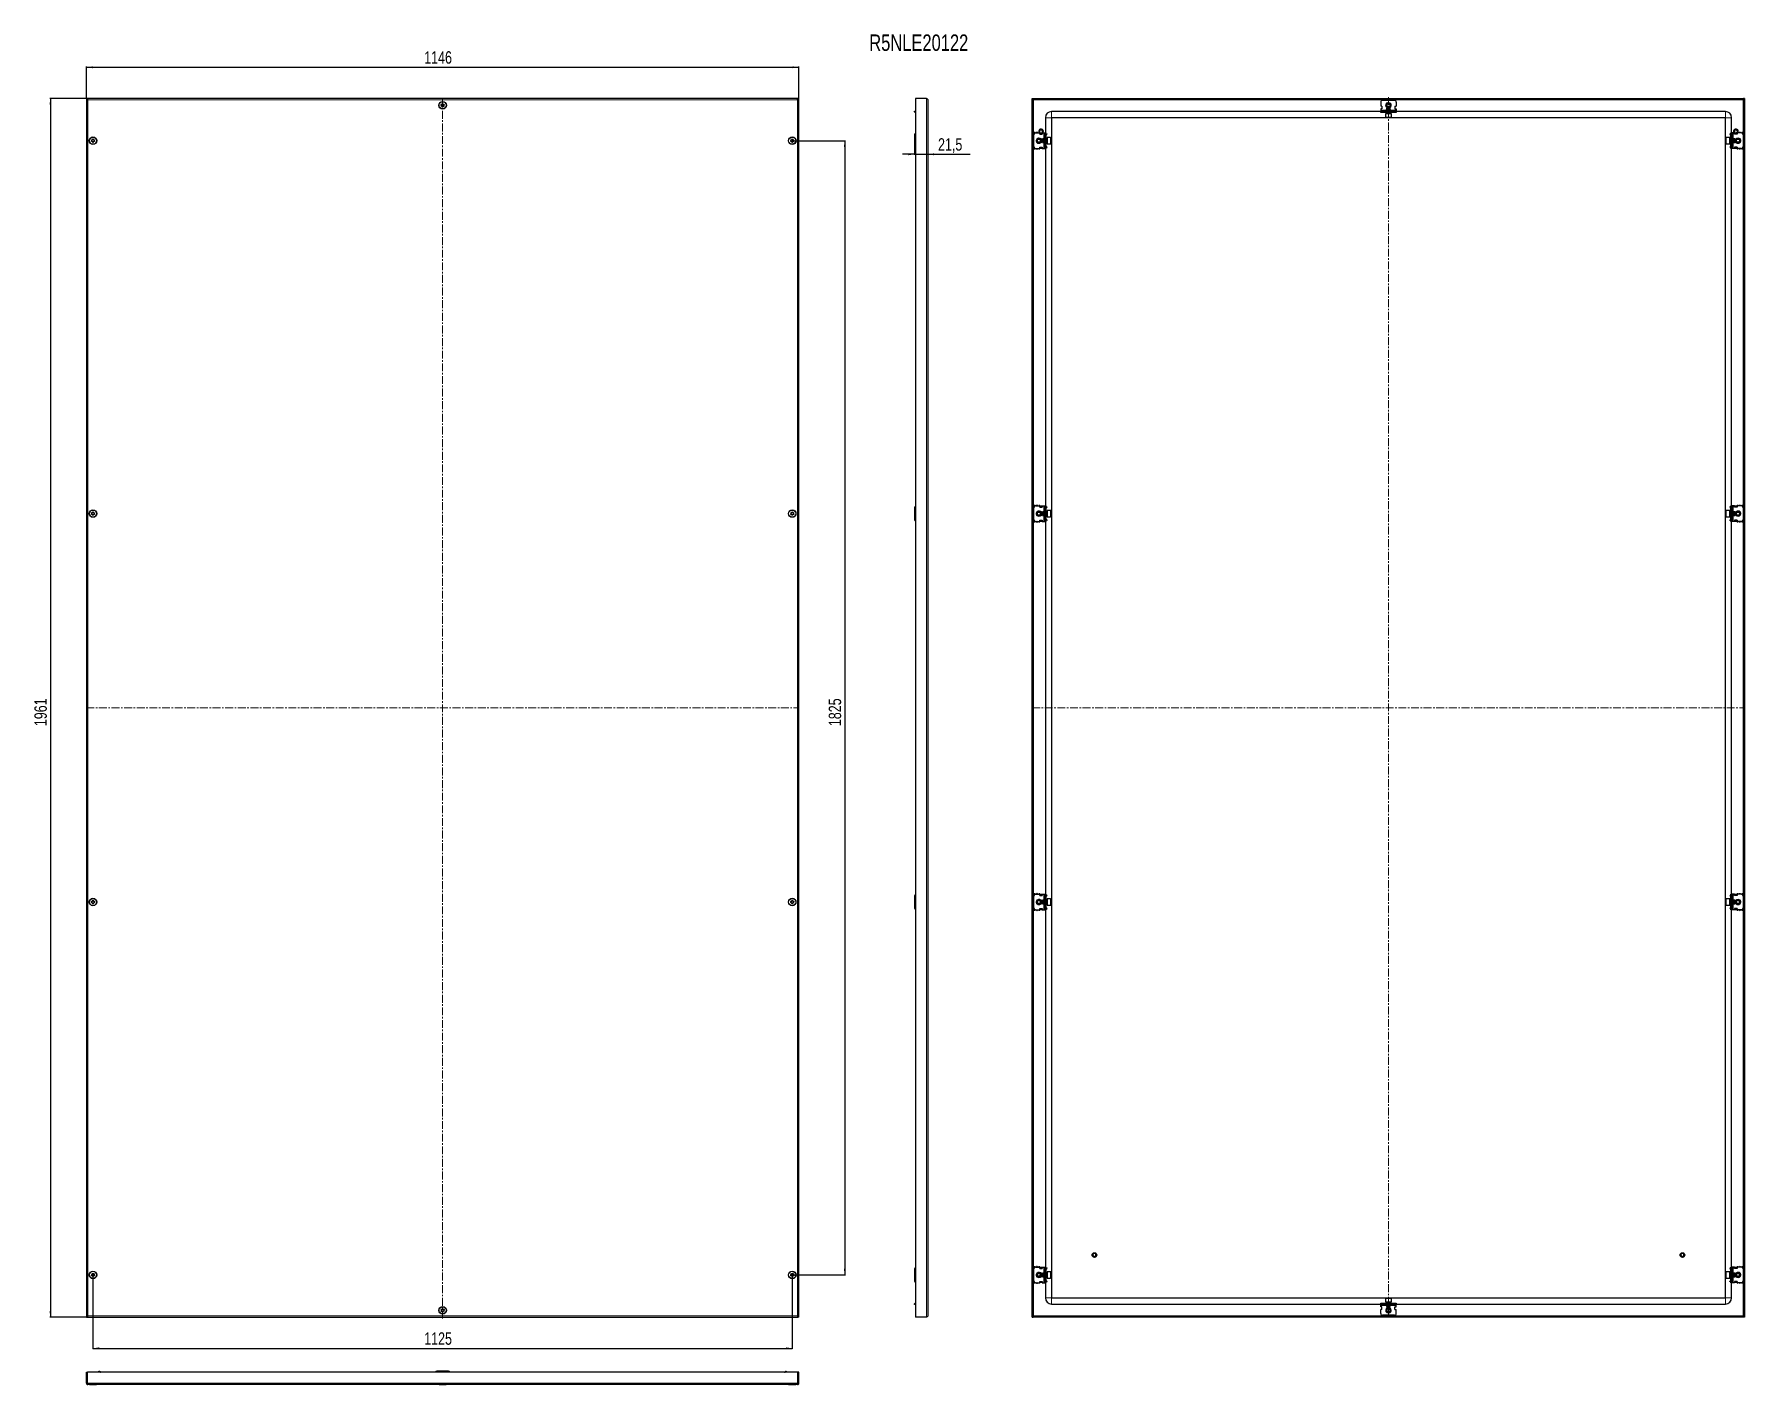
# Model space of a CAD drawing. Header units: millimetres. Extents: x -648 to 2104, y -869 to 1304.
import ezdxf

# ---------------------------------------------------------------- set-up
doc = ezdxf.new("R2010")
doc.units = ezdxf.units.MM
doc.linetypes.add('CENTERX2', pattern=[20.32, 12.7, -2.54, 2.54, -2.54])
doc.layers.add('FORMAT', color=7, linetype='Continuous')
doc.styles.add('SLDTEXTSTYLE0', font='TXT', dxfattribs={"width": 0.75})
doc.dimstyles.new('SLDDIMSTYLE0', dxfattribs={"dimtxt": 20, "dimasz": 10, "dimexe": 0, "dimexo": 0.0625, "dimgap": 5, "dimtad": 2, "dimdec": 1, "dimrnd": 1e-09, "dimzin": 12, "dimdsep": 46, "dimtxsty": 'SLDTEXTSTYLE0', "dimsah": 1, "dimcen": 0.09, "dimadec": 0, "dimazin": 3, "dimtfac": 1, "dimtofl": 0, "dimtmove": 0, "dimatfit": 3, "dimfxl": 0, "dimfrac": 2, "dimtolj": 1, "dimtzin": 12, "dimarcsym": 0})
doc.dimstyles.new('SLDDIMSTYLE1', dxfattribs={"dimtxt": 20, "dimasz": 10, "dimexe": 0, "dimexo": 0.0625, "dimgap": 5, "dimtad": 2, "dimdec": 1, "dimrnd": 1e-09, "dimzin": 12, "dimdsep": 46, "dimtxsty": 'SLDTEXTSTYLE0', "dimsah": 1, "dimcen": 0.09, "dimadec": 0, "dimazin": 3, "dimtfac": 1, "dimtmove": 0, "dimatfit": 0, "dimfxl": 0, "dimfrac": 2, "dimtolj": 1, "dimtzin": 12, "dimarcsym": 0})

msp = doc.modelspace()

# ---------------------------------------------------------------- texts
at = {"layer": 'FORMAT', "insert": (695.63, 1303.5), "char_height": 26.458, "attachment_point": 1, "style": 'SLDTEXTSTYLE0'}
msp.add_mtext('R5NLE20122', dxfattribs=at)

# ---------------------------------------------------------------- blocks, each defined once
blk = doc.blocks.new('_D')
at = {"layer": 'FORMAT'}
for p, q in [((-563.8, 1200.5), (-563.8, 1251.7)), ((-563.8, 1250.7), (582.2, 1250.7)), ((582.2, 1200.5), (582.2, 1251.7))]:
    blk.add_line(p, q, dxfattribs=at)
for points in [[(-563.8, 1250.7), (-553.8, 1249.1), (-553.8, 1252.2)], [(582.2, 1250.7), (572.2, 1252.2), (572.2, 1249.1)]]:
    blk.add_solid(points, dxfattribs=at)
at = {"layer": 'FORMAT', "insert": (-20.4, 1276.5), "char_height": 20, "attachment_point": 1, "style": 'SLDTEXTSTYLE0'}
blk.add_mtext('1146', dxfattribs=at)
blk = doc.blocks.new('_D_1')
at = {"layer": 'FORMAT'}
for p, q in [((-562.1, 1200.5), (-622.8, 1200.5)), ((-621.8, 1200.5), (-621.8, -760.5)), ((-562.1, -760.5), (-622.8, -760.5))]:
    blk.add_line(p, q, dxfattribs=at)
for points in [[(-621.8, 1200.5), (-623.3, 1190.5), (-620.3, 1190.5)], [(-621.8, -760.5), (-620.3, -750.5), (-623.3, -750.5)]]:
    blk.add_solid(points, dxfattribs=at)
at = {"layer": 'FORMAT', "insert": (-647.6, 190.5), "char_height": 20, "attachment_point": 1, "rotation": 90, "style": 'SLDTEXTSTYLE0'}
blk.add_mtext('1961', dxfattribs=at)
blk = doc.blocks.new('_D_2')
at = {"layer": 'FORMAT'}
for p, q in [((571.7, 1132.5), (657.2, 1132.5)), ((656.2, 1132.5), (656.2, -692.5)), ((571.7, -692.5), (657.2, -692.5))]:
    blk.add_line(p, q, dxfattribs=at)
for points in [[(656.2, 1132.5), (654.7, 1122.5), (657.7, 1122.5)], [(656.2, -692.5), (657.7, -682.5), (654.7, -682.5)]]:
    blk.add_solid(points, dxfattribs=at)
at = {"layer": 'FORMAT', "insert": (630.4, 190.5), "char_height": 20, "attachment_point": 1, "rotation": 90, "style": 'SLDTEXTSTYLE0'}
blk.add_mtext('1825', dxfattribs=at)
blk = doc.blocks.new('_D_3')
at = {"layer": 'FORMAT'}
for p, q in [((-553.3, -692.5), (-553.3, -811.7)), ((571.7, -692.5), (571.7, -811.7)), ((-553.3, -810.7), (571.7, -810.7))]:
    blk.add_line(p, q, dxfattribs=at)
for points in [[(-553.3, -810.7), (-543.3, -812.2), (-543.3, -809.1)], [(571.7, -810.7), (561.7, -809.1), (561.7, -812.2)]]:
    blk.add_solid(points, dxfattribs=at)
at = {"layer": 'FORMAT', "insert": (-20.4, -784.9), "char_height": 20, "attachment_point": 1, "style": 'SLDTEXTSTYLE0'}
blk.add_mtext('1125', dxfattribs=at)
blk = doc.blocks.new('_D_4')
at = {"layer": 'FORMAT'}
for p, q in [((768.4, 1110.7), (749.1, 1110.7)), ((768.4, 1123), (768.4, 1109.7)), ((768.4, 1110.7), (789.9, 1110.7)), ((789.9, 1110.7), (858, 1110.7))]:
    blk.add_line(p, q, dxfattribs=at)
for points in [[(768.4, 1110.7), (758.4, 1112.2), (758.4, 1109.1)], [(789.9, 1110.7), (799.9, 1109.1), (799.9, 1112.2)]]:
    blk.add_solid(points, dxfattribs=at)
at = {"layer": 'FORMAT', "insert": (806.3, 1136.5), "char_height": 20, "attachment_point": 1, "style": 'SLDTEXTSTYLE0'}
blk.add_mtext('21,5', dxfattribs=at)

# ---------------------------------------------------------------- dimensions: what is measured, and where the dimension line sits
at = {"layer": 'FORMAT'}
for base, p1, p2, dimstyle, picture, middle in [((582.2, 1250.68), (-563.8, 1200.51), (582.2, 1200.51), 'SLDDIMSTYLE0', '_D', (9.2, 1250.68)), ((789.88, 1110.68), (768.38, 1123.01), (789.88, 1198.41), 'SLDDIMSTYLE1', '_D_4', (832.13, 1110.68)), ((571.7, -810.65), (-553.3, -692.49), (571.7, -692.49), 'SLDDIMSTYLE0', '_D_3', (9.2, -810.65))]:
    dim = msp.add_linear_dim(base=base, p1=p1, p2=p2, dimstyle=dimstyle, dxfattribs=at)
    dim.commit()
    dim.dimension.update_dxf_attribs({"geometry": picture, "text_midpoint": middle, "dimtype": 160})
for base, p1, p2, picture, middle in [((-621.81, -760.49), (-562.1, 1200.51), (-562.1, -760.49), '_D_1', (-621.81, 220.01)), ((656.2, -692.49), (571.7, 1132.51), (571.7, -692.49), '_D_2', (656.2, 220.01))]:
    dim = msp.add_linear_dim(base=base, p1=p1, p2=p2, angle=90, dimstyle='SLDDIMSTYLE0', dxfattribs=at)
    dim.commit()
    dim.dimension.update_dxf_attribs({"geometry": picture, "text_midpoint": middle, "dimtype": 160})

# ---------------------------------------------------------------- linework, layer by layer
at = {"color": 7, "linetype": 'Continuous', "lineweight": 25}
for p, q in [((-563.8, 1200.51), (-563.8, -760.49)), ((-563.8, 1200.51), (-562.3, 1200.51)), ((580.5, 1200.51), (-562.1, 1200.51)), ((-562.1, 1199.39), (-562.1, 1200.51)), ((580.5, 1200.51), (580.5, 1199.39)), ((582.2, 1200.51), (580.7, 1200.51)), ((582.2, -760.49), (582.2, 1200.51)), ((769.88, 1200.51), (769.88, -760.49)), ((787.78, 1200.51), (769.88, 1200.51)), ((789.88, 1198.41), (789.88, -758.39)), ((790.12, 1195.3), (789.88, 1195.3)), ((789.88, 1183.73), (790.12, 1183.73)), ((790.12, 1195.3), (790.12, 1183.73)), ((957.98, -760.49), (957.98, 1200.51)), ((957.98, 1200.51), (959.48, 1200.51)), ((959.48, -760.49), (959.48, 1200.51)), ((959.68, 1199.01), (959.68, 1200.51)), ((959.68, 1200.51), (2102.28, 1200.51)), ((959.68, 1199.01), (2102.28, 1199.01)), ((1518.48, 1194.51), (1518.48, 1188.01)), ((1520.48, 1188.01), (1518.48, 1188.01)), ((1518.48, 1184.01), (1518.48, 1181.51)), ((1520.48, 1184.01), (1518.48, 1184.01)), ((1520.48, 1188.01), (1520.48, 1184.01)), ((1521.48, 1197.51), (1540.48, 1197.51)), ((1528.53, 1186.01), (1527.98, 1185.46)), ((1527.98, 1185.46), (1527.98, 1185.4)), ((1533.98, 1185.46), (1527.98, 1185.46)), ((1527.98, 1185.4), (1528.53, 1185.01)), ((1528.45, 1185.4), (1527.98, 1185.4)), ((1528.53, 1185.01), (1527.98, 1184.63)), ((1527.98, 1184.63), (1527.98, 1184.4)), ((1528.45, 1184.63), (1527.98, 1184.63)), ((1527.98, 1184.4), (1528.53, 1184.01)), ((1528.45, 1184.4), (1527.98, 1184.4)), ((1528.53, 1184.01), (1527.98, 1183.63)), ((1527.98, 1183.63), (1527.98, 1183.4)), ((1528.45, 1183.63), (1527.98, 1183.63)), ((1533.98, 1185.4), (1528.45, 1185.4)), ((1533.98, 1184.63), (1528.45, 1184.63)), ((1533.98, 1184.4), (1528.45, 1184.4)), ((1533.98, 1183.63), (1528.45, 1183.63)), ((1533.43, 1186.01), (1528.53, 1186.01)), ((1528.92, 1185.01), (1528.53, 1185.01)), ((1528.92, 1184.01), (1528.53, 1184.01)), ((1533.43, 1185.01), (1528.92, 1185.01)), ((1533.43, 1184.01), (1528.92, 1184.01)), ((1533.98, 1185.46), (1533.43, 1186.01)), ((1533.43, 1185.01), (1533.98, 1185.4)), ((1533.98, 1184.63), (1533.43, 1185.01)), ((1533.43, 1184.01), (1533.98, 1184.4)), ((1533.98, 1183.63), (1533.43, 1184.01)), ((1533.98, 1185.4), (1533.98, 1185.46)), ((1533.98, 1184.4), (1533.98, 1184.63)), ((1533.98, 1183.4), (1533.98, 1183.63)), ((1541.48, 1188.01), (1543.48, 1188.01)), ((1541.48, 1188.01), (1541.48, 1184.01)), ((1541.48, 1184.01), (1543.48, 1184.01)), ((1543.48, 1194.51), (1543.48, 1188.01)), ((1543.48, 1184.01), (1543.48, 1181.51)), ((2102.12, 1199.01), (2101.88, 1198.41)), ((2102.28, 1199.01), (2102.28, 1200.51)), ((2103.98, 1200.51), (2102.48, 1200.51)), ((2102.48, 1200.51), (2102.48, -760.49)), ((2103.98, 1200.51), (2103.98, -760.49)), ((768.38, 1180.01), (769.88, 1180.01)), ((768.38, 1179.01), (768.38, 1180.01)), ((768.38, 1179.01), (769.38, 1178.01)), ((769.88, 1178.01), (769.38, 1178.01)), ((978.98, 1169.51), (978.98, 1145.01)), ((1518.48, 1179.51), (988.98, 1179.51)), ((988.98, 1169.51), (988.98, -729.49)), ((2072.98, 1169.51), (988.98, 1169.51)), ((1518.48, 1181.51), (1518.48, 1180.01)), ((1518.48, 1178.01), (1518.48, 1180.01)), ((1518.48, 1180.01), (1521.48, 1180.01)), ((1519.24, 1178.01), (1518.48, 1178.01)), ((1542.72, 1178.01), (1519.24, 1178.01)), ((1521.48, 1180.01), (1540.48, 1180.01)), ((1521.48, 1179.01), (1540.48, 1179.01)), ((1525.98, 1176.01), (1525.98, 1170.61)), ((1535.98, 1176.01), (1525.98, 1176.01)), ((1535.38, 1170.01), (1526.58, 1170.01)), ((1526.98, 1182.01), (1526.98, 1180.51)), ((1526.98, 1182.01), (1534.98, 1182.01)), ((1527.98, 1183.4), (1528.53, 1183.01)), ((1528.45, 1183.4), (1527.98, 1183.4)), ((1528.53, 1183.01), (1527.98, 1182.63)), ((1527.98, 1182.63), (1527.98, 1182.4)), ((1528.45, 1182.63), (1527.98, 1182.63)), ((1527.98, 1182.4), (1528.53, 1182.01)), ((1528.45, 1182.4), (1527.98, 1182.4)), ((1528.53, 1178.01), (1527.98, 1177.63)), ((1527.98, 1177.63), (1527.98, 1177.4)), ((1528.45, 1177.63), (1527.98, 1177.63)), ((1527.98, 1177.4), (1528.53, 1177.01)), ((1528.45, 1177.4), (1527.98, 1177.4)), ((1528.53, 1177.01), (1527.98, 1176.63)), ((1527.98, 1176.63), (1527.98, 1176.26)), ((1528.45, 1176.63), (1527.98, 1176.63)), ((1533.98, 1183.4), (1528.45, 1183.4)), ((1533.98, 1182.63), (1528.45, 1182.63)), ((1533.98, 1182.4), (1528.45, 1182.4)), ((1533.98, 1177.63), (1528.45, 1177.63)), ((1533.98, 1177.4), (1528.45, 1177.4)), ((1533.98, 1176.63), (1528.45, 1176.63)), ((1528.92, 1183.01), (1528.53, 1183.01)), ((1528.92, 1177.01), (1528.53, 1177.01)), ((1533.43, 1183.01), (1528.92, 1183.01)), ((1533.43, 1177.01), (1528.92, 1177.01)), ((1533.43, 1183.01), (1533.98, 1183.4)), ((1533.98, 1182.63), (1533.43, 1183.01)), ((1533.43, 1182.01), (1533.98, 1182.4)), ((1533.98, 1177.63), (1533.43, 1178.01)), ((1533.43, 1177.01), (1533.98, 1177.4)), ((1533.98, 1176.63), (1533.43, 1177.01)), ((1533.98, 1182.4), (1533.98, 1182.63)), ((1533.98, 1177.4), (1533.98, 1177.63)), ((1533.98, 1176.26), (1533.98, 1176.63)), ((1534.98, 1180.51), (1534.98, 1182.01)), ((1535.98, 1170.61), (1535.98, 1176.01)), ((1540.48, 1180.01), (1543.48, 1180.01)), ((1543.48, 1178.01), (1542.72, 1178.01)), ((1543.48, 1181.51), (1543.48, 1180.01)), ((1543.48, 1180.01), (1543.48, 1178.01)), ((2072.98, 1179.51), (1543.48, 1179.51)), ((2072.98, -729.49), (2072.98, 1169.51)), ((2082.98, 1145.01), (2082.98, 1169.51)), ((768.38, 1142.01), (768.38, 1123.01)), ((790.13, 1138.3), (789.88, 1138.3)), ((790.13, 1138.3), (790.13, 1137.58)), ((790.13, 1137.58), (790.13, 1126.73)), ((960.48, 1123.01), (960.48, 1142.01)), ((961.48, 1145.26), (961.48, 1144.25)), ((963.48, 1145.01), (969.98, 1145.01)), ((968.98, 1147.61), (969.01, 1147.86)), ((968.98, 1147.61), (968.98, 1147.56)), ((968.98, 1147.4), (969, 1147.58)), ((968.98, 1147.4), (968.98, 1147.36)), ((968.99, 1147.81), (968.99, 1147.76)), ((969, 1147.21), (969, 1147.16)), ((969.02, 1148.02), (969.01, 1147.97)), ((969.02, 1147.01), (969.03, 1146.97)), ((969.06, 1148.22), (969.05, 1148.17)), ((969.06, 1148.22), (969.14, 1148.45)), ((969.06, 1146.83), (969.07, 1146.79)), ((969.12, 1148.41), (969.1, 1148.36)), ((969.11, 1146.65), (969.12, 1146.61)), ((969.17, 1146.48), (969.17, 1146.47)), ((969.69, 1149.44), (970.22, 1149.95)), ((969.75, 1145.5), (969.78, 1145.47)), ((969.79, 1149.56), (970.08, 1149.83)), ((969.89, 1145.36), (969.92, 1145.33)), ((969.9, 1149.68), (970.06, 1149.82)), ((969.98, 1143.01), (969.98, 1145.01)), ((970.18, 1144.22), (969.98, 1144.34)), ((969.98, 1143.01), (973.98, 1143.01)), ((970.2, 1145.1), (969.99, 1145.28)), ((970.04, 1145.23), (970.08, 1145.2)), ((970.18, 1143.01), (970.18, 1144.22)), ((970.2, 1145.1), (970.24, 1145.07)), ((970.23, 1144.64), (970.57, 1144.88)), ((970.73, 1144.64), (970.23, 1144.28)), ((970.23, 1144.28), (970.23, 1144.64)), ((970.23, 1143.37), (970.23, 1144.28)), ((970.23, 1143.01), (970.23, 1143.37)), ((970.36, 1150.04), (970.56, 1150.15)), ((970.37, 1144.98), (970.41, 1144.96)), ((970.53, 1150.14), (970.49, 1150.12)), ((970.54, 1150.07), (970.49, 1150.12)), ((970.53, 1150.14), (970.76, 1150.22)), ((970.55, 1144.88), (970.55, 1144.99)), ((970.55, 1144.88), (970.59, 1144.86)), ((970.72, 1150.23), (970.67, 1150.21)), ((970.73, 1144.64), (971.13, 1144.64)), ((970.91, 1150.32), (970.86, 1150.3)), ((971.08, 1144.65), (970.88, 1144.76)), ((970.9, 1144.71), (970.95, 1144.7)), ((970.91, 1150.32), (971.13, 1150.39)), ((971.1, 1150.38), (971.05, 1150.37)), ((971.08, 1144.65), (971.13, 1144.64)), ((971.29, 1150.43), (971.24, 1150.42)), ((971.26, 1144.6), (971.3, 1144.59)), ((972.18, 1150.51), (971.43, 1150.44)), ((972.53, 1135.51), (971.98, 1134.96)), ((971.98, 1134.96), (971.98, 1131.2)), ((971.98, 1131.2), (971.98, 1130.07)), ((971.98, 1130.07), (972.53, 1129.51)), ((972.43, 1144.55), (972.25, 1144.53)), ((972.59, 1135.51), (972.53, 1135.51)), ((972.53, 1135.51), (972.53, 1130.9)), ((972.53, 1130.9), (972.53, 1129.51)), ((972.53, 1129.51), (972.59, 1129.51)), ((972.58, 1144.57), (972.62, 1144.58)), ((972.98, 1134.96), (972.59, 1135.51)), ((972.59, 1135.51), (972.59, 1135.04)), ((972.59, 1135.04), (972.59, 1129.51)), ((972.59, 1129.51), (972.98, 1130.07)), ((972.96, 1144.68), (972.77, 1144.64)), ((972.8, 1144.64), (973.23, 1144.64)), ((973.37, 1135.51), (972.98, 1134.96)), ((972.98, 1134.96), (972.98, 1134.57)), ((972.98, 1134.57), (972.98, 1130.07)), ((972.98, 1130.07), (973.37, 1129.51)), ((973.73, 1144.28), (973.23, 1144.64)), ((973.32, 1144.92), (973.73, 1144.64)), ((973.59, 1135.51), (973.37, 1135.51)), ((973.37, 1135.51), (973.37, 1135.04)), ((973.37, 1135.04), (973.37, 1129.51)), ((973.37, 1129.51), (973.59, 1129.51)), ((973.98, 1134.96), (973.59, 1135.51)), ((973.59, 1135.51), (973.59, 1135.04)), ((973.59, 1135.04), (973.59, 1129.51)), ((973.59, 1129.51), (973.98, 1130.07)), ((973.67, 1149.99), (973.63, 1150.02)), ((973.73, 1144.64), (973.73, 1144.28)), ((973.98, 1144.34), (973.73, 1144.2)), ((973.73, 1144.28), (973.73, 1143.37)), ((973.73, 1143.37), (973.73, 1143.01)), ((973.84, 1149.87), (973.8, 1149.9)), ((974, 1149.73), (973.96, 1149.77)), ((973.98, 1143.01), (973.98, 1145.01)), ((973.98, 1145.01), (976.48, 1145.01)), ((974.37, 1135.51), (973.98, 1134.96)), ((973.98, 1134.96), (973.98, 1134.57)), ((973.98, 1134.57), (973.98, 1130.07)), ((973.98, 1130.07), (974.37, 1129.51)), ((974.25, 1145.55), (974.08, 1145.42)), ((974.22, 1145.58), (974.1, 1145.39)), ((974.14, 1149.6), (974.11, 1149.63)), ((974.14, 1149.6), (974.26, 1149.46)), ((974.25, 1149.47), (974.24, 1149.49)), ((974.27, 1148.38), (974.44, 1147.97)), ((974.59, 1135.51), (974.37, 1135.51)), ((974.37, 1135.51), (974.37, 1135.04)), ((974.37, 1135.04), (974.37, 1129.51)), ((974.37, 1129.51), (974.59, 1129.51)), ((974.98, 1134.96), (974.59, 1135.51)), ((974.59, 1135.51), (974.59, 1135.04)), ((974.59, 1135.04), (974.59, 1129.51)), ((974.59, 1129.51), (974.98, 1130.07)), ((974.75, 1146.4), (974.65, 1146.21)), ((974.76, 1146.39), (974.66, 1146.21)), ((974.82, 1146.53), (974.83, 1146.58)), ((974.87, 1146.71), (974.88, 1146.76)), ((974.97, 1147.32), (974.91, 1147.01)), ((974.92, 1146.91), (974.93, 1146.96)), ((974.95, 1147.11), (974.96, 1147.16)), ((974.97, 1147.32), (974.98, 1147.37)), ((974.98, 1147.51), (974.98, 1147.51)), ((975.37, 1135.51), (974.98, 1134.96)), ((974.98, 1134.96), (974.98, 1134.57)), ((974.98, 1134.57), (974.98, 1130.07)), ((974.98, 1130.07), (975.37, 1129.51)), ((975.59, 1135.51), (975.37, 1135.51)), ((975.37, 1135.51), (975.37, 1135.04)), ((975.37, 1135.04), (975.37, 1129.51)), ((975.37, 1129.51), (975.59, 1129.51)), ((975.98, 1134.96), (975.59, 1135.51)), ((975.59, 1135.51), (975.59, 1135.04)), ((975.59, 1135.04), (975.59, 1129.51)), ((975.59, 1129.51), (975.98, 1130.07)), ((977.48, 1136.51), (975.98, 1136.51)), ((975.98, 1128.51), (975.98, 1136.51)), ((975.98, 1128.51), (977.48, 1128.51)), ((976.48, 1145.01), (977.98, 1145.01)), ((977.98, 1145.01), (979.98, 1145.01)), ((977.98, 1142.01), (977.98, 1145.01)), ((977.98, 1123.01), (977.98, 1142.01)), ((978.98, 1123.01), (978.98, 1142.01)), ((979.98, 1145.01), (979.98, 1144.25)), ((979.98, 1144.25), (979.98, 1120.78)), ((979.98, 1143.93), (980.19, 1143.72)), ((980.48, 1141.26), (979.98, 1141.26)), ((979.98, 1137.76), (979.98, 1141.26)), ((980.48, 1137.76), (979.98, 1137.76)), ((980.37, 1135.51), (979.98, 1134.96)), ((979.98, 1130.07), (980.37, 1129.51)), ((980.59, 1135.51), (980.37, 1135.51)), ((980.37, 1135.51), (980.37, 1135.04)), ((980.37, 1135.04), (980.37, 1129.51)), ((980.37, 1129.51), (980.59, 1129.51)), ((980.48, 1143.01), (980.48, 1142.55)), ((980.48, 1137.76), (980.48, 1141.26)), ((980.48, 1135.51), (980.48, 1137.76)), ((980.48, 1127.26), (980.48, 1129.51)), ((980.57, 1142.68), (981.54, 1143.65)), ((980.92, 1142.32), (980.57, 1142.68)), ((980.98, 1134.96), (980.59, 1135.51)), ((980.59, 1135.51), (980.59, 1135.04)), ((980.59, 1135.04), (980.59, 1129.51)), ((980.59, 1129.51), (980.98, 1130.07)), ((980.92, 1142.32), (981.89, 1143.3)), ((981.37, 1135.51), (980.98, 1134.96)), ((980.98, 1134.96), (980.98, 1134.57)), ((980.98, 1134.57), (980.98, 1130.07)), ((980.98, 1130.07), (981.37, 1129.51)), ((981.73, 1135.51), (981.37, 1135.51)), ((981.37, 1135.51), (981.37, 1135.04)), ((981.37, 1135.04), (981.37, 1129.51)), ((981.37, 1129.51), (981.73, 1129.51)), ((981.54, 1143.65), (981.89, 1143.3)), ((987.38, 1137.51), (981.98, 1137.51)), ((981.98, 1137.51), (981.98, 1129.82)), ((981.98, 1129.82), (981.98, 1127.51)), ((987.98, 1136.91), (987.98, 1130.14)), ((987.98, 1130.14), (987.98, 1128.11)), ((2073.98, 1128.11), (2073.98, 1136.91)), ((2079.98, 1137.51), (2074.58, 1137.51)), ((2079.98, 1127.51), (2079.98, 1137.51)), ((2080.42, 1143.65), (2080.07, 1143.3)), ((2081.04, 1142.32), (2080.07, 1143.3)), ((2080.59, 1135.51), (2080.23, 1135.51)), ((2080.23, 1129.51), (2080.59, 1129.51)), ((2081.39, 1142.68), (2080.42, 1143.65)), ((2080.98, 1134.96), (2080.59, 1135.51)), ((2080.59, 1135.04), (2080.59, 1135.51)), ((2080.59, 1129.51), (2080.59, 1135.04)), ((2080.59, 1129.51), (2080.98, 1130.07)), ((2081.37, 1135.51), (2080.98, 1134.96)), ((2080.98, 1134.57), (2080.98, 1134.96)), ((2080.98, 1130.07), (2080.98, 1134.57)), ((2080.98, 1130.07), (2081.37, 1129.51)), ((2081.04, 1142.32), (2081.39, 1142.68)), ((2081.59, 1135.51), (2081.37, 1135.51)), ((2081.37, 1135.04), (2081.37, 1135.51)), ((2081.37, 1129.51), (2081.37, 1135.04)), ((2081.37, 1129.51), (2081.59, 1129.51)), ((2081.48, 1143.01), (2081.48, 1142.62)), ((2081.48, 1141.26), (2081.98, 1141.26)), ((2081.48, 1141.26), (2081.48, 1137.76)), ((2081.98, 1137.76), (2081.48, 1137.76)), ((2081.48, 1137.76), (2081.48, 1135.51)), ((2081.48, 1129.51), (2081.48, 1127.26)), ((2081.98, 1134.96), (2081.59, 1135.51)), ((2081.59, 1135.04), (2081.59, 1135.51)), ((2081.59, 1129.51), (2081.59, 1135.04)), ((2081.59, 1129.51), (2081.98, 1130.07)), ((2081.77, 1143.72), (2081.98, 1143.93)), ((2081.98, 1145.01), (2083.98, 1145.01)), ((2081.98, 1144.25), (2081.98, 1145.01)), ((2081.98, 1120.78), (2081.98, 1144.25)), ((2081.98, 1141.26), (2081.98, 1137.76)), ((2082.98, 1142.01), (2082.98, 1123.01)), ((2083.98, 1145.01), (2083.98, 1142.01)), ((2085.48, 1145.01), (2083.98, 1145.01)), ((2083.98, 1142.01), (2083.98, 1123.01)), ((2085.98, 1136.51), (2084.48, 1136.51)), ((2084.48, 1128.51), (2085.98, 1128.51)), ((2087.98, 1145.01), (2085.48, 1145.01)), ((2085.98, 1136.51), (2085.98, 1128.51)), ((2086.37, 1135.51), (2085.98, 1134.96)), ((2085.98, 1130.07), (2086.37, 1129.51)), ((2086.59, 1135.51), (2086.37, 1135.51)), ((2086.37, 1135.04), (2086.37, 1135.51)), ((2086.37, 1129.51), (2086.37, 1135.04)), ((2086.37, 1129.51), (2086.59, 1129.51)), ((2086.98, 1134.96), (2086.59, 1135.51)), ((2086.59, 1135.04), (2086.59, 1135.51)), ((2086.59, 1129.51), (2086.59, 1135.04)), ((2086.59, 1129.51), (2086.98, 1130.07)), ((2086.98, 1147.61), (2087.01, 1147.86)), ((2086.98, 1147.4), (2087.01, 1147.64)), ((2086.98, 1147.61), (2086.98, 1147.56)), ((2086.98, 1147.4), (2086.98, 1147.36)), ((2087.37, 1135.51), (2086.98, 1134.96)), ((2086.98, 1134.57), (2086.98, 1134.96)), ((2086.98, 1130.07), (2086.98, 1134.57)), ((2086.98, 1130.07), (2087.37, 1129.51)), ((2086.99, 1147.81), (2086.99, 1147.76)), ((2087, 1147.21), (2087, 1147.16)), ((2087.02, 1148.02), (2087.01, 1147.97)), ((2087.02, 1147.01), (2087.03, 1146.97)), ((2087.06, 1148.22), (2087.05, 1148.17)), ((2087.06, 1148.22), (2087.14, 1148.45)), ((2087.06, 1146.83), (2087.07, 1146.79)), ((2087.12, 1148.41), (2087.1, 1148.36)), ((2087.11, 1146.65), (2087.12, 1146.61)), ((2087.17, 1146.48), (2087.17, 1146.47)), ((2087.59, 1135.51), (2087.37, 1135.51)), ((2087.37, 1135.04), (2087.37, 1135.51)), ((2087.37, 1129.51), (2087.37, 1135.04)), ((2087.37, 1129.51), (2087.59, 1129.51)), ((2087.98, 1134.96), (2087.59, 1135.51)), ((2087.59, 1135.04), (2087.59, 1135.51)), ((2087.59, 1129.51), (2087.59, 1135.04)), ((2087.59, 1129.51), (2087.98, 1130.07)), ((2087.69, 1149.44), (2088.22, 1149.95)), ((2087.75, 1145.5), (2087.78, 1145.47)), ((2087.79, 1149.56), (2088.08, 1149.83)), ((2087.89, 1145.36), (2087.92, 1145.33)), ((2087.9, 1149.68), (2088.06, 1149.82)), ((2087.98, 1143.01), (2087.98, 1145.01)), ((2088.23, 1144.2), (2087.98, 1144.34)), ((2091.98, 1143.01), (2087.98, 1143.01)), ((2088.37, 1135.51), (2087.98, 1134.96)), ((2087.98, 1134.57), (2087.98, 1134.96)), ((2087.98, 1130.07), (2087.98, 1134.57)), ((2087.98, 1130.07), (2088.37, 1129.51)), ((2088.2, 1145.1), (2087.99, 1145.28)), ((2088.04, 1149.81), (2088.01, 1149.78)), ((2088.04, 1145.23), (2088.08, 1145.2)), ((2088.2, 1145.1), (2088.24, 1145.07)), ((2088.23, 1144.64), (2088.57, 1144.88)), ((2088.73, 1144.64), (2088.23, 1144.28)), ((2088.23, 1144.28), (2088.23, 1144.64)), ((2088.23, 1143.37), (2088.23, 1144.28)), ((2088.23, 1143.01), (2088.23, 1143.37)), ((2088.36, 1150.04), (2088.56, 1150.15)), ((2088.37, 1144.98), (2088.41, 1144.96)), ((2088.59, 1135.51), (2088.37, 1135.51)), ((2088.37, 1135.04), (2088.37, 1135.51)), ((2088.37, 1129.51), (2088.37, 1135.04)), ((2088.37, 1129.51), (2088.59, 1129.51)), ((2088.53, 1150.14), (2088.49, 1150.12)), ((2088.54, 1150.07), (2088.49, 1150.12)), ((2088.53, 1150.14), (2088.76, 1150.22)), ((2088.55, 1144.88), (2088.59, 1144.86)), ((2088.98, 1134.96), (2088.59, 1135.51)), ((2088.59, 1135.04), (2088.59, 1135.51)), ((2088.59, 1129.51), (2088.59, 1135.04)), ((2088.59, 1129.51), (2088.98, 1130.07)), ((2088.72, 1150.23), (2088.67, 1150.21)), ((2088.73, 1144.64), (2089.13, 1144.64)), ((2088.91, 1150.32), (2088.86, 1150.3)), ((2089.08, 1144.65), (2088.88, 1144.76)), ((2088.9, 1144.71), (2088.95, 1144.7)), ((2088.91, 1150.32), (2089.13, 1150.39)), ((2089.37, 1135.51), (2088.98, 1134.96)), ((2088.98, 1134.57), (2088.98, 1134.96)), ((2088.98, 1130.07), (2088.98, 1134.57)), ((2088.98, 1130.07), (2089.37, 1129.51)), ((2089.1, 1150.38), (2089.05, 1150.37)), ((2089.08, 1144.65), (2089.13, 1144.64)), ((2089.29, 1150.43), (2089.24, 1150.42)), ((2089.26, 1144.6), (2089.3, 1144.59)), ((2089.43, 1135.51), (2089.37, 1135.51)), ((2089.37, 1135.04), (2089.37, 1135.51)), ((2089.37, 1129.51), (2089.37, 1135.04)), ((2089.37, 1129.51), (2089.43, 1129.51)), ((2090.18, 1150.51), (2089.43, 1150.44)), ((2089.98, 1134.96), (2089.43, 1135.51)), ((2089.43, 1129.51), (2089.43, 1135.51)), ((2089.43, 1129.51), (2089.98, 1130.07)), ((2089.98, 1130.07), (2089.98, 1134.96)), ((2090.43, 1144.55), (2090.25, 1144.53)), ((2090.58, 1144.57), (2090.62, 1144.58)), ((2090.96, 1144.68), (2090.77, 1144.64)), ((2090.82, 1144.64), (2091.23, 1144.64)), ((2091.73, 1144.28), (2091.23, 1144.64)), ((2091.52, 1144.94), (2091.25, 1144.82)), ((2091.32, 1144.92), (2091.73, 1144.64)), ((2091.67, 1149.99), (2091.63, 1150.02)), ((2091.84, 1145.16), (2091.67, 1145.07)), ((2091.73, 1144.64), (2091.73, 1144.28)), ((2091.73, 1144.28), (2091.73, 1143.37)), ((2091.73, 1143.37), (2091.73, 1143.01)), ((2091.98, 1144.34), (2091.78, 1144.22)), ((2091.78, 1144.22), (2091.78, 1143.01)), ((2091.84, 1149.87), (2091.8, 1149.9)), ((2092, 1149.73), (2091.96, 1149.77)), ((2091.98, 1143.01), (2091.98, 1145.01)), ((2098.48, 1145.01), (2091.98, 1145.01)), ((2092.22, 1145.58), (2092.1, 1145.39)), ((2092.14, 1149.6), (2092.11, 1149.63)), ((2092.14, 1149.6), (2092.26, 1149.46)), ((2092.25, 1149.47), (2092.24, 1149.49)), ((2092.27, 1148.38), (2092.44, 1147.97)), ((2092.75, 1146.4), (2092.65, 1146.21)), ((2092.76, 1146.39), (2092.66, 1146.21)), ((2092.82, 1146.53), (2092.83, 1146.58)), ((2092.87, 1146.71), (2092.88, 1146.76)), ((2092.97, 1147.32), (2092.91, 1147.01)), ((2092.92, 1146.91), (2092.93, 1146.96)), ((2092.95, 1147.11), (2092.96, 1147.16)), ((2092.97, 1147.32), (2092.98, 1147.37)), ((2092.98, 1147.51), (2092.98, 1147.51)), ((2100.48, 1144.25), (2100.48, 1145.26)), ((2101.48, 1142.01), (2101.48, 1123.01)), ((789.88, 1126.73), (790.13, 1126.73)), ((961.48, 1120.78), (961.48, 1119.76)), ((963.48, 1120.01), (969.98, 1120.01)), ((969.48, 1120.01), (969.48, 1119.76)), ((969.98, 1122.01), (969.98, 1120.01)), ((969.98, 1122.01), (973.98, 1122.01)), ((969.98, 1120.13), (970.18, 1120.13)), ((970.18, 1120.13), (970.18, 1122.01)), ((970.23, 1121.66), (970.23, 1122.01)), ((970.23, 1120.75), (970.23, 1121.66)), ((970.23, 1120.39), (970.23, 1120.75)), ((970.23, 1120.75), (970.73, 1120.39)), ((970.73, 1120.04), (970.23, 1120.39)), ((970.73, 1120.39), (970.73, 1120.04)), ((973.23, 1120.39), (970.73, 1120.39)), ((973.23, 1120.04), (970.73, 1120.04)), ((973.23, 1120.39), (973.73, 1120.75)), ((973.23, 1120.04), (973.23, 1120.39)), ((973.73, 1120.39), (973.23, 1120.04)), ((973.73, 1122.01), (973.73, 1121.66)), ((973.73, 1121.66), (973.73, 1120.75)), ((973.73, 1120.75), (973.73, 1120.39)), ((973.98, 1122.01), (973.98, 1120.01)), ((973.98, 1120.01), (976.48, 1120.01)), ((976.48, 1120.01), (977.98, 1120.01)), ((977.98, 1120.01), (977.98, 1123.01)), ((979.98, 1120.01), (977.98, 1120.01)), ((978.98, 1120.01), (978.98, 545.01)), ((979.98, 1127.26), (980.48, 1127.26)), ((979.98, 1123.76), (979.98, 1127.26)), ((980.48, 1123.76), (979.98, 1123.76)), ((980.19, 1121.31), (979.98, 1121.1)), ((979.98, 1120.78), (979.98, 1120.01)), ((980.48, 1123.76), (980.48, 1127.26)), ((980.48, 1122.01), (980.48, 1122.41)), ((980.92, 1122.7), (980.57, 1122.35)), ((980.57, 1122.35), (981.54, 1121.38)), ((980.92, 1122.7), (981.89, 1121.73)), ((981.54, 1121.38), (981.89, 1121.73)), ((981.98, 1127.51), (987.38, 1127.51)), ((2074.58, 1127.51), (2079.98, 1127.51)), ((2081.04, 1122.7), (2080.07, 1121.73)), ((2080.42, 1121.38), (2080.07, 1121.73)), ((2081.39, 1122.35), (2080.42, 1121.38)), ((2081.04, 1122.7), (2081.39, 1122.35)), ((2081.48, 1127.26), (2081.98, 1127.26)), ((2081.48, 1127.26), (2081.48, 1123.76)), ((2081.48, 1123.76), (2081.98, 1123.76)), ((2081.48, 1122.01), (2081.48, 1122.47)), ((2081.98, 1121.1), (2081.77, 1121.31)), ((2081.98, 1127.26), (2081.98, 1123.76)), ((2081.98, 1120.01), (2081.98, 1120.78)), ((2083.98, 1120.01), (2081.98, 1120.01)), ((2082.98, 545.01), (2082.98, 1120.01)), ((2083.98, 1123.01), (2083.98, 1120.01)), ((2085.48, 1120.01), (2083.98, 1120.01)), ((2087.98, 1120.01), (2085.48, 1120.01)), ((2091.98, 1122.01), (2087.98, 1122.01)), ((2087.98, 1122.01), (2087.98, 1120.01)), ((2088.23, 1121.66), (2088.23, 1122.01)), ((2088.23, 1120.75), (2088.23, 1121.66)), ((2088.23, 1120.75), (2088.73, 1120.39)), ((2088.23, 1120.39), (2088.23, 1120.75)), ((2088.73, 1120.04), (2088.23, 1120.39)), ((2091.23, 1120.39), (2088.73, 1120.39)), ((2088.73, 1120.39), (2088.73, 1120.04)), ((2091.23, 1120.04), (2088.73, 1120.04)), ((2091.23, 1120.39), (2091.73, 1120.75)), ((2091.23, 1120.04), (2091.23, 1120.39)), ((2091.73, 1120.39), (2091.23, 1120.04)), ((2091.73, 1122.01), (2091.73, 1121.66)), ((2091.73, 1121.66), (2091.73, 1120.75)), ((2091.73, 1120.75), (2091.73, 1120.39)), ((2091.78, 1122.01), (2091.78, 1120.13)), ((2091.78, 1120.13), (2091.98, 1120.13)), ((2091.98, 1122.01), (2091.98, 1120.01)), ((2098.48, 1120.01), (2091.98, 1120.01)), ((2092.48, 1119.76), (2092.48, 1120.01)), ((2100.48, 1119.76), (2100.48, 1120.78)), ((768.38, 542.01), (768.38, 523.01)), ((790.13, 538.3), (789.88, 538.3)), ((789.88, 526.73), (790.13, 526.73)), ((790.13, 538.3), (790.13, 537.58)), ((790.13, 537.58), (790.13, 526.73)), ((960.48, 523.01), (960.48, 542.01)), ((961.48, 545.26), (961.48, 544.25)), ((963.48, 545.01), (969.98, 545.01)), ((969.48, 545.26), (969.48, 545.01)), ((969.98, 543.01), (969.98, 545.01)), ((970.18, 544.9), (969.98, 544.9)), ((969.98, 543.01), (973.98, 543.01)), ((970.18, 543.01), (970.18, 544.9)), ((970.23, 544.64), (970.73, 544.99)), ((970.73, 544.64), (970.23, 544.28)), ((970.23, 544.28), (970.23, 544.64)), ((970.23, 543.37), (970.23, 544.28)), ((970.23, 543.01), (970.23, 543.37)), ((970.73, 544.99), (970.73, 544.64)), ((970.73, 544.99), (973.23, 544.99)), ((970.73, 544.64), (973.23, 544.64)), ((972.53, 535.51), (971.98, 534.96)), ((971.98, 534.96), (971.98, 531.2)), ((971.98, 531.2), (971.98, 530.07)), ((971.98, 530.07), (972.53, 529.51)), ((972.59, 535.51), (972.53, 535.51)), ((972.53, 535.51), (972.53, 530.9)), ((972.53, 530.9), (972.53, 529.51)), ((972.53, 529.51), (972.59, 529.51)), ((972.98, 534.96), (972.59, 535.51)), ((972.59, 535.51), (972.59, 535.04)), ((972.59, 535.04), (972.59, 529.51)), ((972.59, 529.51), (972.98, 530.07)), ((973.37, 535.51), (972.98, 534.96)), ((972.98, 534.96), (972.98, 534.57)), ((972.98, 534.57), (972.98, 530.07)), ((972.98, 530.07), (973.37, 529.51)), ((973.23, 544.64), (973.23, 544.99)), ((973.23, 544.99), (973.73, 544.64)), ((973.73, 544.28), (973.23, 544.64)), ((973.59, 535.51), (973.37, 535.51)), ((973.37, 535.51), (973.37, 535.04)), ((973.37, 535.04), (973.37, 529.51)), ((973.37, 529.51), (973.59, 529.51)), ((973.98, 534.96), (973.59, 535.51)), ((973.59, 535.51), (973.59, 535.04)), ((973.59, 535.04), (973.59, 529.51)), ((973.59, 529.51), (973.98, 530.07)), ((973.73, 544.64), (973.73, 544.28)), ((973.73, 544.28), (973.73, 543.37)), ((973.73, 543.37), (973.73, 543.01)), ((973.98, 543.01), (973.98, 545.01)), ((973.98, 545.01), (976.48, 545.01)), ((974.37, 535.51), (973.98, 534.96)), ((973.98, 534.96), (973.98, 534.57)), ((973.98, 534.57), (973.98, 530.07)), ((973.98, 530.07), (974.37, 529.51)), ((974.59, 535.51), (974.37, 535.51)), ((974.37, 535.51), (974.37, 535.04)), ((974.37, 535.04), (974.37, 529.51)), ((974.37, 529.51), (974.59, 529.51)), ((974.98, 534.96), (974.59, 535.51)), ((974.59, 535.51), (974.59, 535.04)), ((974.59, 535.04), (974.59, 529.51)), ((974.59, 529.51), (974.98, 530.07)), ((975.37, 535.51), (974.98, 534.96)), ((974.98, 534.96), (974.98, 534.57)), ((974.98, 534.57), (974.98, 530.07)), ((974.98, 530.07), (975.37, 529.51)), ((975.59, 535.51), (975.37, 535.51)), ((975.37, 535.51), (975.37, 535.04)), ((975.37, 535.04), (975.37, 529.51)), ((975.37, 529.51), (975.59, 529.51)), ((975.98, 534.96), (975.59, 535.51)), ((975.59, 535.51), (975.59, 535.04)), ((975.59, 535.04), (975.59, 529.51)), ((975.59, 529.51), (975.98, 530.07)), ((977.48, 536.51), (975.98, 536.51)), ((975.98, 528.51), (975.98, 536.51)), ((975.98, 528.51), (977.48, 528.51)), ((976.48, 545.01), (977.98, 545.01)), ((977.98, 545.01), (979.98, 545.01)), ((977.98, 542.01), (977.98, 545.01)), ((977.98, 523.01), (977.98, 542.01)), ((977.98, 520.01), (977.98, 523.01)), ((978.98, 523.01), (978.98, 542.01)), ((979.98, 545.01), (979.98, 544.25)), ((979.98, 544.25), (979.98, 520.78)), ((979.98, 543.93), (980.19, 543.72)), ((980.48, 541.26), (979.98, 541.26)), ((979.98, 537.76), (979.98, 541.26)), ((980.48, 537.76), (979.98, 537.76)), ((980.37, 535.51), (979.98, 534.96)), ((979.98, 530.07), (980.37, 529.51)), ((979.98, 527.26), (980.48, 527.26)), ((979.98, 523.76), (979.98, 527.26)), ((980.48, 523.76), (979.98, 523.76)), ((980.59, 535.51), (980.37, 535.51)), ((980.37, 535.51), (980.37, 535.04)), ((980.37, 535.04), (980.37, 529.51)), ((980.37, 529.51), (980.59, 529.51)), ((980.48, 543.01), (980.48, 542.55)), ((980.48, 537.76), (980.48, 541.26)), ((980.48, 535.51), (980.48, 537.76)), ((980.48, 527.26), (980.48, 529.51)), ((980.48, 523.76), (980.48, 527.26)), ((980.57, 542.68), (981.54, 543.65)), ((980.92, 542.32), (980.57, 542.68)), ((980.98, 534.96), (980.59, 535.51)), ((980.59, 535.51), (980.59, 535.04)), ((980.59, 535.04), (980.59, 529.51)), ((980.59, 529.51), (980.98, 530.07)), ((980.92, 542.32), (981.89, 543.3)), ((981.37, 535.51), (980.98, 534.96)), ((980.98, 534.96), (980.98, 534.57)), ((980.98, 534.57), (980.98, 530.07)), ((980.98, 530.07), (981.37, 529.51)), ((981.73, 535.51), (981.37, 535.51)), ((981.37, 535.51), (981.37, 535.04)), ((981.37, 535.04), (981.37, 529.51)), ((981.37, 529.51), (981.73, 529.51)), ((981.54, 543.65), (981.89, 543.3)), ((987.38, 537.51), (981.98, 537.51)), ((981.98, 537.51), (981.98, 529.82)), ((981.98, 529.82), (981.98, 527.51)), ((981.98, 527.51), (987.38, 527.51)), ((987.98, 536.91), (987.98, 530.14)), ((987.98, 530.14), (987.98, 528.11)), ((2073.98, 528.11), (2073.98, 536.91)), ((2079.98, 537.51), (2074.58, 537.51)), ((2074.58, 527.51), (2079.98, 527.51)), ((2079.98, 527.51), (2079.98, 537.51)), ((2080.42, 543.65), (2080.07, 543.3)), ((2081.04, 542.32), (2080.07, 543.3)), ((2080.59, 535.51), (2080.23, 535.51)), ((2080.23, 529.51), (2080.59, 529.51)), ((2081.39, 542.68), (2080.42, 543.65)), ((2080.98, 534.96), (2080.59, 535.51)), ((2080.59, 535.04), (2080.59, 535.51)), ((2080.59, 529.51), (2080.59, 535.04)), ((2080.59, 529.51), (2080.98, 530.07)), ((2081.37, 535.51), (2080.98, 534.96)), ((2080.98, 534.57), (2080.98, 534.96)), ((2080.98, 530.07), (2080.98, 534.57)), ((2080.98, 530.07), (2081.37, 529.51)), ((2081.04, 542.32), (2081.39, 542.68)), ((2081.59, 535.51), (2081.37, 535.51)), ((2081.37, 535.04), (2081.37, 535.51)), ((2081.37, 529.51), (2081.37, 535.04)), ((2081.37, 529.51), (2081.59, 529.51)), ((2081.48, 543.01), (2081.48, 542.62)), ((2081.48, 541.26), (2081.98, 541.26)), ((2081.48, 541.26), (2081.48, 537.76)), ((2081.98, 537.76), (2081.48, 537.76)), ((2081.48, 537.76), (2081.48, 535.51)), ((2081.48, 529.51), (2081.48, 527.26)), ((2081.48, 527.26), (2081.98, 527.26)), ((2081.48, 527.26), (2081.48, 523.76)), ((2081.48, 523.76), (2081.98, 523.76)), ((2081.98, 534.96), (2081.59, 535.51)), ((2081.59, 535.04), (2081.59, 535.51)), ((2081.59, 529.51), (2081.59, 535.04)), ((2081.59, 529.51), (2081.98, 530.07)), ((2081.77, 543.72), (2081.98, 543.93)), ((2081.98, 545.01), (2083.98, 545.01)), ((2081.98, 544.25), (2081.98, 545.01)), ((2081.98, 520.78), (2081.98, 544.25)), ((2081.98, 541.26), (2081.98, 537.76)), ((2081.98, 527.26), (2081.98, 523.76)), ((2082.98, 542.01), (2082.98, 523.01)), ((2083.98, 545.01), (2083.98, 542.01)), ((2085.48, 545.01), (2083.98, 545.01)), ((2083.98, 542.01), (2083.98, 523.01)), ((2083.98, 523.01), (2083.98, 520.01)), ((2085.98, 536.51), (2084.48, 536.51)), ((2084.48, 528.51), (2085.98, 528.51)), ((2087.98, 545.01), (2085.48, 545.01)), ((2085.98, 536.51), (2085.98, 528.51)), ((2086.37, 535.51), (2085.98, 534.96)), ((2085.98, 530.07), (2086.37, 529.51)), ((2086.59, 535.51), (2086.37, 535.51)), ((2086.37, 535.04), (2086.37, 535.51)), ((2086.37, 529.51), (2086.37, 535.04)), ((2086.37, 529.51), (2086.59, 529.51)), ((2086.98, 534.96), (2086.59, 535.51)), ((2086.59, 535.04), (2086.59, 535.51)), ((2086.59, 529.51), (2086.59, 535.04)), ((2086.59, 529.51), (2086.98, 530.07)), ((2087.37, 535.51), (2086.98, 534.96)), ((2086.98, 534.57), (2086.98, 534.96)), ((2086.98, 530.07), (2086.98, 534.57)), ((2086.98, 530.07), (2087.37, 529.51)), ((2087.59, 535.51), (2087.37, 535.51)), ((2087.37, 535.04), (2087.37, 535.51)), ((2087.37, 529.51), (2087.37, 535.04)), ((2087.37, 529.51), (2087.59, 529.51)), ((2087.98, 534.96), (2087.59, 535.51)), ((2087.59, 535.04), (2087.59, 535.51)), ((2087.59, 529.51), (2087.59, 535.04)), ((2087.59, 529.51), (2087.98, 530.07)), ((2087.98, 543.01), (2087.98, 545.01)), ((2091.98, 543.01), (2087.98, 543.01)), ((2088.37, 535.51), (2087.98, 534.96)), ((2087.98, 534.57), (2087.98, 534.96)), ((2087.98, 530.07), (2087.98, 534.57)), ((2087.98, 530.07), (2088.37, 529.51)), ((2088.23, 544.64), (2088.73, 544.99)), ((2088.73, 544.64), (2088.23, 544.28)), ((2088.23, 544.28), (2088.23, 544.64)), ((2088.23, 543.37), (2088.23, 544.28)), ((2088.23, 543.01), (2088.23, 543.37)), ((2088.59, 535.51), (2088.37, 535.51)), ((2088.37, 535.04), (2088.37, 535.51)), ((2088.37, 529.51), (2088.37, 535.04)), ((2088.37, 529.51), (2088.59, 529.51)), ((2088.98, 534.96), (2088.59, 535.51)), ((2088.59, 535.04), (2088.59, 535.51)), ((2088.59, 529.51), (2088.59, 535.04)), ((2088.59, 529.51), (2088.98, 530.07)), ((2088.73, 544.99), (2088.73, 544.64)), ((2088.73, 544.99), (2091.23, 544.99)), ((2088.73, 544.64), (2091.23, 544.64)), ((2089.37, 535.51), (2088.98, 534.96)), ((2088.98, 534.57), (2088.98, 534.96)), ((2088.98, 530.07), (2088.98, 534.57)), ((2088.98, 530.07), (2089.37, 529.51)), ((2089.43, 535.51), (2089.37, 535.51)), ((2089.37, 535.04), (2089.37, 535.51)), ((2089.37, 529.51), (2089.37, 535.04)), ((2089.37, 529.51), (2089.43, 529.51)), ((2089.98, 534.96), (2089.43, 535.51)), ((2089.43, 529.51), (2089.43, 535.51)), ((2089.43, 529.51), (2089.98, 530.07)), ((2089.98, 530.07), (2089.98, 534.96)), ((2091.23, 544.64), (2091.23, 544.99)), ((2091.23, 544.99), (2091.73, 544.64)), ((2091.73, 544.28), (2091.23, 544.64)), ((2091.73, 544.64), (2091.73, 544.28)), ((2091.73, 544.28), (2091.73, 543.37)), ((2091.73, 543.37), (2091.73, 543.01)), ((2091.78, 544.9), (2091.78, 543.01)), ((2091.98, 544.9), (2091.78, 544.9)), ((2091.98, 543.01), (2091.98, 545.01)), ((2098.48, 545.01), (2091.98, 545.01)), ((2092.48, 545.01), (2092.48, 545.26)), ((2100.48, 544.25), (2100.48, 545.26)), ((2101.48, 542.01), (2101.48, 523.01)), ((961.48, 520.78), (961.48, 519.76)), ((963.48, 520.01), (969.98, 520.01)), ((969.48, 520.01), (969.48, 519.76)), ((969.98, 522.01), (969.98, 520.01)), ((969.98, 522.01), (973.98, 522.01)), ((969.98, 520.13), (970.18, 520.13)), ((970.18, 520.13), (970.18, 522.01)), ((970.23, 521.66), (970.23, 522.01)), ((970.23, 520.75), (970.23, 521.66)), ((970.23, 520.75), (970.73, 520.39)), ((970.23, 520.39), (970.23, 520.75)), ((970.73, 520.04), (970.23, 520.39)), ((973.23, 520.39), (970.73, 520.39)), ((970.73, 520.39), (970.73, 520.04)), ((973.23, 520.04), (970.73, 520.04)), ((973.23, 520.39), (973.73, 520.75)), ((973.23, 520.04), (973.23, 520.39)), ((973.73, 520.39), (973.23, 520.04)), ((973.73, 522.01), (973.73, 521.66)), ((973.73, 521.66), (973.73, 520.75)), ((973.73, 520.75), (973.73, 520.39)), ((973.98, 522.01), (973.98, 520.01)), ((973.98, 520.01), (976.48, 520.01)), ((976.48, 520.01), (977.98, 520.01)), ((979.98, 520.01), (977.98, 520.01)), ((978.98, 520.01), (978.98, -79.99)), ((980.19, 521.31), (979.98, 521.1)), ((979.98, 520.78), (979.98, 520.01)), ((980.48, 522.01), (980.48, 522.41)), ((980.92, 522.7), (980.57, 522.35)), ((980.57, 522.35), (981.54, 521.38)), ((980.92, 522.7), (981.89, 521.73)), ((981.54, 521.38), (981.89, 521.73)), ((2081.04, 522.7), (2080.07, 521.73)), ((2080.42, 521.38), (2080.07, 521.73)), ((2081.39, 522.35), (2080.42, 521.38)), ((2081.04, 522.7), (2081.39, 522.35)), ((2081.48, 522.01), (2081.48, 522.47)), ((2081.98, 521.1), (2081.77, 521.31)), ((2081.98, 520.01), (2081.98, 520.78)), ((2083.98, 520.01), (2081.98, 520.01)), ((2082.98, -79.99), (2082.98, 520.01)), ((2085.48, 520.01), (2083.98, 520.01)), ((2087.98, 520.01), (2085.48, 520.01)), ((2091.98, 522.01), (2087.98, 522.01)), ((2087.98, 522.01), (2087.98, 520.01)), ((2088.23, 521.66), (2088.23, 522.01)), ((2088.23, 520.75), (2088.23, 521.66)), ((2088.23, 520.75), (2088.73, 520.39)), ((2088.23, 520.39), (2088.23, 520.75)), ((2088.73, 520.04), (2088.23, 520.39)), ((2091.23, 520.39), (2088.73, 520.39)), ((2088.73, 520.39), (2088.73, 520.04)), ((2091.23, 520.04), (2088.73, 520.04)), ((2091.23, 520.39), (2091.73, 520.75)), ((2091.23, 520.04), (2091.23, 520.39)), ((2091.73, 520.39), (2091.23, 520.04)), ((2091.73, 522.01), (2091.73, 521.66)), ((2091.73, 521.66), (2091.73, 520.75)), ((2091.73, 520.75), (2091.73, 520.39)), ((2091.78, 522.01), (2091.78, 520.13)), ((2091.78, 520.13), (2091.98, 520.13)), ((2091.98, 522.01), (2091.98, 520.01)), ((2098.48, 520.01), (2091.98, 520.01)), ((2092.48, 519.76), (2092.48, 520.01)), ((2100.48, 519.76), (2100.48, 520.78)), ((961.48, -79.74), (961.48, -80.75)), ((963.48, -79.99), (969.98, -79.99)), ((969.48, -79.74), (969.48, -79.99)), ((969.98, -81.99), (969.98, -79.99)), ((970.18, -80.1), (969.98, -80.1)), ((969.98, -81.99), (973.98, -81.99)), ((970.18, -81.99), (970.18, -80.1)), ((970.23, -80.36), (970.73, -80.01)), ((970.73, -80.36), (970.23, -80.72)), ((970.23, -80.72), (970.23, -80.36)), ((970.23, -81.63), (970.23, -80.72)), ((970.23, -81.99), (970.23, -81.63)), ((970.73, -80.01), (970.73, -80.36)), ((970.73, -80.01), (973.23, -80.01)), ((970.73, -80.36), (973.23, -80.36)), ((973.23, -80.36), (973.23, -80.01)), ((973.23, -80.01), (973.73, -80.36)), ((973.73, -80.72), (973.23, -80.36)), ((973.73, -80.36), (973.73, -80.72)), ((973.73, -80.72), (973.73, -81.63)), ((973.73, -81.63), (973.73, -81.99)), ((973.98, -81.99), (973.98, -79.99)), ((973.98, -79.99), (976.48, -79.99)), ((976.48, -79.99), (977.98, -79.99)), ((977.98, -79.99), (979.98, -79.99)), ((977.98, -82.99), (977.98, -79.99)), ((979.98, -79.99), (979.98, -80.75)), ((979.98, -80.75), (979.98, -104.22)), ((979.98, -81.07), (980.19, -81.28)), ((980.48, -81.99), (980.48, -82.45)), ((980.57, -82.32), (981.54, -81.35)), ((980.92, -82.68), (980.57, -82.32)), ((980.92, -82.68), (981.89, -81.7)), ((981.54, -81.35), (981.89, -81.7)), ((2080.42, -81.35), (2080.07, -81.7)), ((2081.04, -82.68), (2080.07, -81.7)), ((2081.39, -82.32), (2080.42, -81.35)), ((2081.04, -82.68), (2081.39, -82.32)), ((2081.48, -81.99), (2081.48, -82.38)), ((2081.77, -81.28), (2081.98, -81.07)), ((2081.98, -79.99), (2083.98, -79.99)), ((2081.98, -80.75), (2081.98, -79.99)), ((2081.98, -104.22), (2081.98, -80.75)), ((2083.98, -79.99), (2083.98, -82.99)), ((2085.48, -79.99), (2083.98, -79.99)), ((2087.98, -79.99), (2085.48, -79.99)), ((2087.98, -81.99), (2087.98, -79.99)), ((2091.98, -81.99), (2087.98, -81.99)), ((2088.23, -80.36), (2088.73, -80.01)), ((2088.73, -80.36), (2088.23, -80.72)), ((2088.23, -80.72), (2088.23, -80.36)), ((2088.23, -81.63), (2088.23, -80.72)), ((2088.23, -81.99), (2088.23, -81.63)), ((2088.73, -80.01), (2088.73, -80.36)), ((2088.73, -80.01), (2091.23, -80.01)), ((2088.73, -80.36), (2091.23, -80.36)), ((2091.23, -80.36), (2091.23, -80.01)), ((2091.23, -80.01), (2091.73, -80.36)), ((2091.73, -80.72), (2091.23, -80.36)), ((2091.73, -80.36), (2091.73, -80.72)), ((2091.73, -80.72), (2091.73, -81.63)), ((2091.73, -81.63), (2091.73, -81.99)), ((2091.78, -80.1), (2091.78, -81.99)), ((2091.98, -80.1), (2091.78, -80.1)), ((2091.98, -81.99), (2091.98, -79.99)), ((2098.48, -79.99), (2091.98, -79.99)), ((2092.48, -79.99), (2092.48, -79.74)), ((2100.48, -80.75), (2100.48, -79.74)), ((768.38, -82.99), (768.38, -101.99)), ((790.13, -86.7), (789.88, -86.7)), ((789.88, -98.27), (790.13, -98.27)), ((790.13, -86.7), (790.13, -98.27)), ((960.48, -101.99), (960.48, -82.99)), ((961.48, -104.22), (961.48, -105.24)), ((963.48, -104.99), (969.98, -104.99)), ((969.48, -104.99), (969.48, -105.24)), ((969.98, -102.99), (969.98, -104.99)), ((969.98, -102.99), (973.98, -102.99)), ((969.98, -104.87), (970.18, -104.87)), ((970.18, -104.87), (970.18, -102.99)), ((970.23, -103.34), (970.23, -102.99)), ((970.23, -104.25), (970.23, -103.34)), ((970.23, -104.25), (970.73, -104.61)), ((970.23, -104.61), (970.23, -104.25)), ((970.73, -104.96), (970.23, -104.61)), ((973.23, -104.61), (970.73, -104.61)), ((970.73, -104.61), (970.73, -104.96)), ((973.23, -104.96), (970.73, -104.96)), ((972.53, -89.49), (971.98, -90.04)), ((971.98, -90.04), (971.98, -94.93)), ((971.98, -94.93), (972.53, -95.49)), ((972.59, -89.49), (972.53, -89.49)), ((972.53, -89.49), (972.53, -95.49)), ((972.53, -95.49), (972.59, -95.49)), ((972.98, -90.04), (972.59, -89.49)), ((972.59, -89.49), (972.59, -95.01)), ((972.59, -95.49), (972.98, -94.93)), ((972.59, -95.01), (972.59, -95.49)), ((973.37, -89.49), (972.98, -90.04)), ((972.98, -90.04), (972.98, -94.55)), ((972.98, -94.55), (972.98, -94.93)), ((972.98, -94.93), (973.37, -95.49)), ((973.23, -104.61), (973.73, -104.25)), ((973.23, -104.96), (973.23, -104.61)), ((973.73, -104.61), (973.23, -104.96)), ((973.59, -89.49), (973.37, -89.49)), ((973.37, -89.49), (973.37, -95.01)), ((973.37, -95.01), (973.37, -95.49)), ((973.37, -95.49), (973.59, -95.49)), ((973.98, -90.04), (973.59, -89.49)), ((973.59, -89.49), (973.59, -95.01)), ((973.59, -95.49), (973.98, -94.93)), ((973.59, -95.01), (973.59, -95.49)), ((973.73, -102.99), (973.73, -103.34)), ((973.73, -103.34), (973.73, -104.25)), ((973.73, -104.25), (973.73, -104.61)), ((974.37, -89.49), (973.98, -90.04)), ((973.98, -90.04), (973.98, -94.55)), ((973.98, -94.55), (973.98, -94.93)), ((973.98, -94.93), (974.37, -95.49)), ((973.98, -102.99), (973.98, -104.99)), ((973.98, -104.99), (976.48, -104.99)), ((974.59, -89.49), (974.37, -89.49)), ((974.37, -89.49), (974.37, -95.01)), ((974.37, -95.01), (974.37, -95.49)), ((974.37, -95.49), (974.59, -95.49)), ((974.98, -90.04), (974.59, -89.49)), ((974.59, -89.49), (974.59, -95.01)), ((974.59, -95.49), (974.98, -94.93)), ((974.59, -95.01), (974.59, -95.49)), ((975.37, -89.49), (974.98, -90.04)), ((974.98, -90.04), (974.98, -94.55)), ((974.98, -94.55), (974.98, -94.93)), ((974.98, -94.93), (975.37, -95.49)), ((975.59, -89.49), (975.37, -89.49)), ((975.37, -89.49), (975.37, -95.01)), ((975.37, -95.01), (975.37, -95.49)), ((975.37, -95.49), (975.59, -95.49)), ((975.98, -90.04), (975.59, -89.49)), ((975.59, -89.49), (975.59, -95.01)), ((975.59, -95.49), (975.98, -94.93)), ((975.59, -95.01), (975.59, -95.49)), ((977.48, -88.49), (975.98, -88.49)), ((975.98, -96.49), (975.98, -88.49)), ((975.98, -96.49), (977.48, -96.49)), ((976.48, -104.99), (977.98, -104.99)), ((977.98, -101.99), (977.98, -82.99)), ((977.98, -104.99), (977.98, -101.99)), ((979.98, -104.99), (977.98, -104.99)), ((978.98, -101.99), (978.98, -82.99)), ((978.98, -104.99), (978.98, -679.99)), ((980.48, -83.74), (979.98, -83.74)), ((979.98, -87.24), (979.98, -83.74)), ((980.48, -87.24), (979.98, -87.24)), ((980.37, -89.49), (979.98, -90.04)), ((979.98, -94.93), (980.37, -95.49)), ((979.98, -101.24), (979.98, -97.74)), ((979.98, -97.74), (980.48, -97.74)), ((980.48, -101.24), (979.98, -101.24)), ((980.19, -103.69), (979.98, -103.9)), ((979.98, -104.22), (979.98, -104.99)), ((980.59, -89.49), (980.37, -89.49)), ((980.37, -89.49), (980.37, -95.01)), ((980.37, -95.01), (980.37, -95.49)), ((980.37, -95.49), (980.59, -95.49)), ((980.48, -87.24), (980.48, -83.74)), ((980.48, -89.49), (980.48, -87.24)), ((980.48, -97.74), (980.48, -95.49)), ((980.48, -101.24), (980.48, -97.74)), ((980.48, -102.99), (980.48, -102.59)), ((980.92, -102.3), (980.57, -102.65)), ((980.57, -102.65), (981.54, -103.62)), ((980.98, -90.04), (980.59, -89.49)), ((980.59, -89.49), (980.59, -95.01)), ((980.59, -95.49), (980.98, -94.93)), ((980.59, -95.01), (980.59, -95.49)), ((980.92, -102.3), (981.89, -103.27)), ((981.37, -89.49), (980.98, -90.04)), ((980.98, -90.04), (980.98, -94.55)), ((980.98, -94.55), (980.98, -94.93)), ((980.98, -94.93), (981.37, -95.49)), ((981.73, -89.49), (981.37, -89.49)), ((981.37, -89.49), (981.37, -95.01)), ((981.37, -95.01), (981.37, -95.49)), ((981.37, -95.49), (981.73, -95.49)), ((981.54, -103.62), (981.89, -103.27)), ((987.38, -87.49), (981.98, -87.49)), ((981.98, -87.49), (981.98, -97.49)), ((981.98, -97.49), (987.38, -97.49)), ((987.98, -88.09), (987.98, -96.89)), ((2073.98, -90.12), (2073.98, -88.09)), ((2073.98, -96.89), (2073.98, -90.12)), ((2079.98, -87.49), (2074.58, -87.49)), ((2074.58, -97.49), (2079.98, -97.49)), ((2079.98, -89.79), (2079.98, -87.49)), ((2079.98, -97.49), (2079.98, -89.79)), ((2081.04, -102.3), (2080.07, -103.27)), ((2080.42, -103.62), (2080.07, -103.27)), ((2080.59, -89.49), (2080.23, -89.49)), ((2080.23, -95.49), (2080.59, -95.49)), ((2081.39, -102.65), (2080.42, -103.62)), ((2080.98, -90.04), (2080.59, -89.49)), ((2080.59, -95.01), (2080.59, -89.49)), ((2080.59, -95.49), (2080.98, -94.93)), ((2080.59, -95.49), (2080.59, -95.01)), ((2081.37, -89.49), (2080.98, -90.04)), ((2080.98, -94.55), (2080.98, -90.04)), ((2080.98, -94.93), (2080.98, -94.55)), ((2080.98, -94.93), (2081.37, -95.49)), ((2081.04, -102.3), (2081.39, -102.65)), ((2081.59, -89.49), (2081.37, -89.49)), ((2081.37, -95.01), (2081.37, -89.49)), ((2081.37, -95.49), (2081.37, -95.01)), ((2081.37, -95.49), (2081.59, -95.49)), ((2081.48, -83.74), (2081.98, -83.74)), ((2081.48, -83.74), (2081.48, -87.24)), ((2081.98, -87.24), (2081.48, -87.24)), ((2081.48, -87.24), (2081.48, -89.49)), ((2081.48, -95.49), (2081.48, -97.74)), ((2081.48, -97.74), (2081.98, -97.74)), ((2081.48, -97.74), (2081.48, -101.24)), ((2081.48, -101.24), (2081.98, -101.24)), ((2081.48, -102.99), (2081.48, -102.53)), ((2081.98, -90.04), (2081.59, -89.49)), ((2081.59, -95.01), (2081.59, -89.49)), ((2081.59, -95.49), (2081.98, -94.93)), ((2081.59, -95.49), (2081.59, -95.01)), ((2081.98, -103.9), (2081.77, -103.69)), ((2081.98, -83.74), (2081.98, -87.24)), ((2081.98, -97.74), (2081.98, -101.24)), ((2081.98, -104.99), (2081.98, -104.22)), ((2083.98, -104.99), (2081.98, -104.99)), ((2082.98, -82.99), (2082.98, -101.99)), ((2082.98, -679.99), (2082.98, -104.99)), ((2083.98, -82.99), (2083.98, -101.99)), ((2083.98, -101.99), (2083.98, -104.99)), ((2085.48, -104.99), (2083.98, -104.99)), ((2085.98, -88.49), (2084.48, -88.49)), ((2084.48, -96.49), (2085.98, -96.49)), ((2087.98, -104.99), (2085.48, -104.99)), ((2085.98, -88.49), (2085.98, -96.49)), ((2086.37, -89.49), (2085.98, -90.04)), ((2085.98, -94.93), (2086.37, -95.49)), ((2086.59, -89.49), (2086.37, -89.49)), ((2086.37, -95.01), (2086.37, -89.49)), ((2086.37, -95.49), (2086.37, -95.01)), ((2086.37, -95.49), (2086.59, -95.49)), ((2086.98, -90.04), (2086.59, -89.49)), ((2086.59, -95.01), (2086.59, -89.49)), ((2086.59, -95.49), (2086.98, -94.93)), ((2086.59, -95.49), (2086.59, -95.01)), ((2087.37, -89.49), (2086.98, -90.04)), ((2086.98, -94.55), (2086.98, -90.04)), ((2086.98, -94.93), (2086.98, -94.55)), ((2086.98, -94.93), (2087.37, -95.49)), ((2087.59, -89.49), (2087.37, -89.49)), ((2087.37, -95.01), (2087.37, -89.49)), ((2087.37, -95.49), (2087.37, -95.01)), ((2087.37, -95.49), (2087.59, -95.49)), ((2087.98, -90.04), (2087.59, -89.49)), ((2087.59, -95.01), (2087.59, -89.49)), ((2087.59, -95.49), (2087.98, -94.93)), ((2087.59, -95.49), (2087.59, -95.01)), ((2088.37, -89.49), (2087.98, -90.04)), ((2087.98, -94.55), (2087.98, -90.04)), ((2087.98, -94.93), (2087.98, -94.55)), ((2087.98, -94.93), (2088.37, -95.49)), ((2091.98, -102.99), (2087.98, -102.99)), ((2087.98, -102.99), (2087.98, -104.99)), ((2088.23, -103.34), (2088.23, -102.99)), ((2088.23, -104.25), (2088.23, -103.34)), ((2088.23, -104.25), (2088.73, -104.61)), ((2088.23, -104.61), (2088.23, -104.25)), ((2088.73, -104.96), (2088.23, -104.61)), ((2088.59, -89.49), (2088.37, -89.49)), ((2088.37, -95.01), (2088.37, -89.49)), ((2088.37, -95.49), (2088.37, -95.01)), ((2088.37, -95.49), (2088.59, -95.49)), ((2088.98, -90.04), (2088.59, -89.49)), ((2088.59, -95.01), (2088.59, -89.49)), ((2088.59, -95.49), (2088.98, -94.93)), ((2088.59, -95.49), (2088.59, -95.01)), ((2091.23, -104.61), (2088.73, -104.61)), ((2088.73, -104.61), (2088.73, -104.96)), ((2091.23, -104.96), (2088.73, -104.96)), ((2089.37, -89.49), (2088.98, -90.04)), ((2088.98, -94.55), (2088.98, -90.04)), ((2088.98, -94.93), (2088.98, -94.55)), ((2088.98, -94.93), (2089.37, -95.49)), ((2089.43, -89.49), (2089.37, -89.49)), ((2089.37, -95.01), (2089.37, -89.49)), ((2089.37, -95.49), (2089.37, -95.01)), ((2089.37, -95.49), (2089.43, -95.49)), ((2089.98, -90.04), (2089.43, -89.49)), ((2089.43, -90.87), (2089.43, -89.49)), ((2089.43, -95.49), (2089.43, -90.87)), ((2089.43, -95.49), (2089.98, -94.93)), ((2089.98, -91.17), (2089.98, -90.04)), ((2089.98, -94.93), (2089.98, -91.17)), ((2091.23, -104.61), (2091.73, -104.25)), ((2091.23, -104.96), (2091.23, -104.61)), ((2091.73, -104.61), (2091.23, -104.96)), ((2091.73, -102.99), (2091.73, -103.34)), ((2091.73, -103.34), (2091.73, -104.25)), ((2091.73, -104.25), (2091.73, -104.61)), ((2091.78, -102.99), (2091.78, -104.87)), ((2091.78, -104.87), (2091.98, -104.87)), ((2091.98, -102.99), (2091.98, -104.99)), ((2098.48, -104.99), (2091.98, -104.99)), ((2092.48, -105.24), (2092.48, -104.99)), ((2100.48, -105.24), (2100.48, -104.22)), ((2101.48, -82.99), (2101.48, -101.99)), ((1054.99, -660.29), (1054.98, -660.34)), ((1054.98, -660.49), (1054.98, -660.48)), ((1054.99, -660.29), (1055.05, -659.98)), ((1055.01, -660.08), (1055, -660.13)), ((1055.04, -659.88), (1055.03, -659.93)), ((1055.09, -659.69), (1055.08, -659.73)), ((1055.14, -659.51), (1055.13, -659.55)), ((1055.19, -659.4), (1055.31, -659.18)), ((1055.2, -659.37), (1055.3, -659.19)), ((1056.44, -657.91), (1056.71, -657.79)), ((1057, -657.65), (1057.29, -657.59)), ((1057.38, -657.55), (1057.34, -657.56)), ((1057.53, -657.52), (1057.71, -657.5)), ((1058.52, -657.53), (1058.48, -657.53)), ((1058.7, -657.57), (1058.66, -657.56)), ((1058.88, -657.62), (1058.83, -657.61)), ((1058.88, -657.62), (1059.08, -657.73)), ((1059.06, -657.69), (1059.01, -657.67)), ((1059.41, -657.85), (1059.37, -657.83)), ((1059.41, -657.85), (1059.41, -657.96)), ((1059.41, -657.85), (1059.55, -657.97)), ((1059.59, -657.95), (1059.55, -657.93)), ((1059.76, -658.07), (1059.72, -658.04)), ((1059.76, -658.07), (1059.97, -658.26)), ((1059.92, -658.2), (1059.88, -658.17)), ((1060.07, -658.34), (1060.04, -658.3)), ((1060.21, -658.47), (1060.18, -658.44)), ((1060.79, -659.45), (1060.79, -659.44)), ((1060.85, -659.62), (1060.84, -659.58)), ((1060.9, -659.8), (1060.89, -659.76)), ((1060.94, -659.99), (1060.93, -659.94)), ((1060.98, -660.37), (1060.95, -660.61)), ((1060.96, -660.18), (1060.96, -660.13)), ((1060.98, -660.37), (1060.98, -660.33)), ((2000.99, -660.29), (2000.98, -660.34)), ((2000.98, -660.49), (2000.98, -660.48)), ((2000.99, -660.29), (2001.05, -659.98)), ((2001.01, -660.08), (2001, -660.13)), ((2001.04, -659.88), (2001.03, -659.93)), ((2001.09, -659.69), (2001.08, -659.73)), ((2001.14, -659.51), (2001.13, -659.55)), ((2001.2, -659.37), (2001.3, -659.19)), ((2001.21, -659.37), (2001.31, -659.18)), ((2001.71, -658.52), (2001.88, -658.39)), ((2001.74, -658.55), (2001.86, -658.36)), ((2002.44, -657.91), (2002.71, -657.79)), ((2003, -657.65), (2003.29, -657.59)), ((2003.38, -657.55), (2003.34, -657.56)), ((2004.52, -657.53), (2004.48, -657.53)), ((2004.7, -657.57), (2004.66, -657.56)), ((2004.88, -657.62), (2004.83, -657.61)), ((2004.88, -657.62), (2005.08, -657.73)), ((2005.06, -657.69), (2005.01, -657.67)), ((2005.41, -657.85), (2005.37, -657.83)), ((2005.59, -657.95), (2005.55, -657.93)), ((2005.76, -658.07), (2005.72, -658.04)), ((2005.76, -658.07), (2005.97, -658.26)), ((2005.92, -658.2), (2005.88, -658.17)), ((2006.07, -658.34), (2006.04, -658.3)), ((2006.21, -658.47), (2006.18, -658.44)), ((2006.79, -659.45), (2006.79, -659.44)), ((2006.85, -659.62), (2006.84, -659.58)), ((2006.9, -659.8), (2006.89, -659.76)), ((2006.94, -659.99), (2006.93, -659.94)), ((2006.98, -660.37), (2006.95, -660.61)), ((2006.96, -660.18), (2006.96, -660.13)), ((2006.98, -660.37), (2006.98, -660.33)), ((768.38, -682.99), (768.38, -701.99)), ((790.13, -686.7), (789.88, -686.7)), ((790.13, -686.7), (790.13, -698.27)), ((960.48, -701.99), (960.48, -682.99)), ((961.48, -679.74), (961.48, -680.75)), ((963.48, -679.99), (969.98, -679.99)), ((969.48, -679.74), (969.48, -679.99)), ((969.98, -681.99), (969.98, -679.99)), ((970.18, -680.1), (969.98, -680.1)), ((969.98, -681.99), (973.98, -681.99)), ((970.18, -681.99), (970.18, -680.1)), ((970.23, -680.36), (970.73, -680.01)), ((970.73, -680.36), (970.23, -680.72)), ((970.23, -680.72), (970.23, -680.36)), ((970.23, -681.63), (970.23, -680.72)), ((970.23, -681.99), (970.23, -681.63)), ((970.73, -680.01), (970.73, -680.36)), ((970.73, -680.01), (973.23, -680.01)), ((970.73, -680.36), (973.23, -680.36)), ((973.23, -680.36), (973.23, -680.01)), ((973.23, -680.01), (973.73, -680.36)), ((973.73, -680.72), (973.23, -680.36)), ((973.73, -680.36), (973.73, -680.72)), ((973.73, -680.72), (973.73, -681.63)), ((973.73, -681.63), (973.73, -681.99)), ((973.98, -681.99), (973.98, -679.99)), ((973.98, -679.99), (976.48, -679.99)), ((976.48, -679.99), (977.98, -679.99)), ((977.98, -679.99), (979.98, -679.99)), ((977.98, -682.99), (977.98, -679.99)), ((977.98, -701.99), (977.98, -682.99)), ((978.98, -701.99), (978.98, -682.99)), ((979.98, -679.99), (979.98, -680.75)), ((979.98, -680.75), (979.98, -704.22)), ((979.98, -681.07), (980.19, -681.28)), ((980.48, -683.74), (979.98, -683.74)), ((979.98, -687.24), (979.98, -683.74)), ((980.48, -687.24), (979.98, -687.24)), ((980.48, -681.99), (980.48, -682.45)), ((980.48, -687.24), (980.48, -683.74)), ((980.48, -689.49), (980.48, -687.24)), ((980.57, -682.32), (981.54, -681.35)), ((980.92, -682.68), (980.57, -682.32)), ((980.92, -682.68), (981.89, -681.7)), ((981.54, -681.35), (981.89, -681.7)), ((987.38, -687.49), (981.98, -687.49)), ((981.98, -687.49), (981.98, -697.49)), ((1055.04, -661.08), (1055.05, -661.12)), ((1055.69, -661.35), (1055.52, -660.94)), ((1055.82, -662.57), (1055.7, -662.43)), ((1055.71, -662.44), (1055.72, -662.46)), ((1055.82, -662.57), (1055.85, -662.6)), ((1055.96, -662.71), (1056, -662.74)), ((1056.12, -662.84), (1056.16, -662.87)), ((1056.28, -662.96), (1056.33, -662.99)), ((1057.78, -663.48), (1058.53, -663.41)), ((1058.37, -663.45), (1058.16, -663.45)), ((1058.67, -663.41), (1058.72, -663.39)), ((1058.86, -663.35), (1058.91, -663.34)), ((1059.05, -663.29), (1059.1, -663.27)), ((1059.43, -663.11), (1059.2, -663.19)), ((1059.24, -663.21), (1059.29, -663.18)), ((1059.6, -663.01), (1059.4, -663.12)), ((1059.42, -663.04), (1059.47, -663.09)), ((1059.43, -663.11), (1059.47, -663.09)), ((1059.92, -662.78), (1059.95, -662.75)), ((1060.19, -662.52), (1060.21, -662.49)), ((1060.9, -661.19), (1060.82, -661.42)), ((1060.84, -661.38), (1060.86, -661.33)), ((1060.9, -661.19), (1060.91, -661.14)), ((1060.94, -660.99), (1060.94, -660.94)), ((1060.98, -660.58), (1060.95, -660.83)), ((1060.96, -660.79), (1060.97, -660.74)), ((1060.98, -660.58), (1060.98, -660.53)), ((2001.01, -660.89), (2001.01, -660.94)), ((2001.69, -661.35), (2001.52, -660.94)), ((2001.82, -662.57), (2001.7, -662.43)), ((2001.71, -662.44), (2001.72, -662.46)), ((2001.82, -662.57), (2001.85, -662.6)), ((2001.96, -662.71), (2002, -662.74)), ((2002.12, -662.84), (2002.16, -662.87)), ((2002.28, -662.96), (2002.33, -662.99)), ((2003.78, -663.48), (2004.53, -663.41)), ((2004.67, -663.41), (2004.72, -663.39)), ((2004.86, -663.35), (2004.91, -663.34)), ((2005.05, -663.29), (2005.1, -663.27)), ((2005.43, -663.11), (2005.2, -663.19)), ((2005.24, -663.21), (2005.29, -663.18)), ((2005.6, -663.01), (2005.4, -663.12)), ((2005.42, -663.04), (2005.47, -663.09)), ((2005.43, -663.11), (2005.47, -663.09)), ((2006.06, -662.65), (2006.09, -662.62)), ((2006.19, -662.52), (2006.21, -662.49)), ((2006.9, -661.19), (2006.82, -661.42)), ((2006.84, -661.38), (2006.86, -661.33)), ((2006.9, -661.19), (2006.91, -661.14)), ((2006.94, -660.99), (2006.94, -660.94)), ((2006.98, -660.58), (2006.95, -660.83)), ((2006.96, -660.79), (2006.97, -660.74)), ((2006.98, -660.58), (2006.98, -660.53)), ((2079.98, -687.49), (2074.58, -687.49)), ((2079.98, -689.79), (2079.98, -687.49)), ((2080.42, -681.35), (2080.07, -681.7)), ((2081.04, -682.68), (2080.07, -681.7)), ((2081.39, -682.32), (2080.42, -681.35)), ((2081.04, -682.68), (2081.39, -682.32)), ((2081.48, -681.99), (2081.48, -682.38)), ((2081.48, -683.74), (2081.98, -683.74)), ((2081.48, -683.74), (2081.48, -687.24)), ((2081.98, -687.24), (2081.48, -687.24)), ((2081.48, -687.24), (2081.48, -689.49)), ((2081.77, -681.28), (2081.98, -681.07)), ((2081.98, -679.99), (2083.98, -679.99)), ((2081.98, -680.75), (2081.98, -679.99)), ((2081.98, -704.22), (2081.98, -680.75)), ((2081.98, -683.74), (2081.98, -687.24)), ((2082.98, -682.99), (2082.98, -701.99)), ((2083.98, -679.99), (2083.98, -682.99)), ((2085.48, -679.99), (2083.98, -679.99)), ((2083.98, -682.99), (2083.98, -701.99)), ((2087.98, -679.99), (2085.48, -679.99)), ((2087.98, -681.99), (2087.98, -679.99)), ((2091.98, -681.99), (2087.98, -681.99)), ((2088.23, -680.36), (2088.73, -680.01)), ((2088.73, -680.36), (2088.23, -680.72)), ((2088.23, -680.72), (2088.23, -680.36)), ((2088.23, -681.63), (2088.23, -680.72)), ((2088.23, -681.99), (2088.23, -681.63)), ((2088.73, -680.01), (2088.73, -680.36)), ((2088.73, -680.01), (2091.23, -680.01)), ((2088.73, -680.36), (2091.23, -680.36)), ((2091.23, -680.36), (2091.23, -680.01)), ((2091.23, -680.01), (2091.73, -680.36)), ((2091.73, -680.72), (2091.23, -680.36)), ((2091.73, -680.36), (2091.73, -680.72)), ((2091.73, -680.72), (2091.73, -681.63)), ((2091.73, -681.63), (2091.73, -681.99)), ((2091.78, -680.1), (2091.78, -681.99)), ((2091.98, -680.1), (2091.78, -680.1)), ((2091.98, -681.99), (2091.98, -679.99)), ((2098.48, -679.99), (2091.98, -679.99)), ((2092.48, -679.99), (2092.48, -679.74)), ((2100.48, -680.75), (2100.48, -679.74)), ((2101.48, -682.99), (2101.48, -701.99)), ((789.88, -698.27), (790.13, -698.27)), ((961.48, -704.22), (961.48, -705.24)), ((963.48, -704.99), (969.98, -704.99)), ((969.48, -704.99), (969.48, -705.24)), ((969.98, -702.99), (969.98, -704.99)), ((969.98, -702.99), (973.98, -702.99)), ((969.98, -704.87), (970.18, -704.87)), ((970.18, -704.87), (970.18, -702.99)), ((970.23, -703.34), (970.23, -702.99)), ((970.23, -704.25), (970.23, -703.34)), ((970.23, -704.61), (970.23, -704.25)), ((970.23, -704.25), (970.73, -704.61)), ((970.73, -704.96), (970.23, -704.61)), ((970.73, -704.61), (970.73, -704.96)), ((973.23, -704.61), (970.73, -704.61)), ((973.23, -704.96), (970.73, -704.96)), ((972.53, -689.49), (971.98, -690.04)), ((971.98, -690.04), (971.98, -694.93)), ((971.98, -694.93), (972.53, -695.49)), ((972.59, -689.49), (972.53, -689.49)), ((972.53, -689.49), (972.53, -695.49)), ((972.53, -695.49), (972.59, -695.49)), ((972.98, -690.04), (972.59, -689.49)), ((972.59, -689.49), (972.59, -695.01)), ((972.59, -695.49), (972.98, -694.93)), ((972.59, -695.01), (972.59, -695.49)), ((973.37, -689.49), (972.98, -690.04)), ((972.98, -690.04), (972.98, -694.55)), ((972.98, -694.55), (972.98, -694.93)), ((972.98, -694.93), (973.37, -695.49)), ((973.23, -704.61), (973.73, -704.25)), ((973.23, -704.96), (973.23, -704.61)), ((973.73, -704.61), (973.23, -704.96)), ((973.59, -689.49), (973.37, -689.49)), ((973.37, -689.49), (973.37, -695.01)), ((973.37, -695.01), (973.37, -695.49)), ((973.37, -695.49), (973.59, -695.49)), ((973.98, -690.04), (973.59, -689.49)), ((973.59, -689.49), (973.59, -695.01)), ((973.59, -695.49), (973.98, -694.93)), ((973.59, -695.01), (973.59, -695.49)), ((973.73, -702.99), (973.73, -703.34)), ((973.73, -703.34), (973.73, -704.25)), ((973.73, -704.25), (973.73, -704.61)), ((974.37, -689.49), (973.98, -690.04)), ((973.98, -690.04), (973.98, -694.55)), ((973.98, -694.55), (973.98, -694.93)), ((973.98, -694.93), (974.37, -695.49)), ((973.98, -702.99), (973.98, -704.99)), ((973.98, -704.99), (976.48, -704.99)), ((974.59, -689.49), (974.37, -689.49)), ((974.37, -689.49), (974.37, -695.01)), ((974.37, -695.01), (974.37, -695.49)), ((974.37, -695.49), (974.59, -695.49)), ((974.98, -690.04), (974.59, -689.49)), ((974.59, -689.49), (974.59, -695.01)), ((974.59, -695.49), (974.98, -694.93)), ((974.59, -695.01), (974.59, -695.49)), ((975.37, -689.49), (974.98, -690.04)), ((974.98, -690.04), (974.98, -694.55)), ((974.98, -694.55), (974.98, -694.93)), ((974.98, -694.93), (975.37, -695.49)), ((975.59, -689.49), (975.37, -689.49)), ((975.37, -689.49), (975.37, -695.01)), ((975.37, -695.01), (975.37, -695.49)), ((975.37, -695.49), (975.59, -695.49)), ((975.98, -690.04), (975.59, -689.49)), ((975.59, -689.49), (975.59, -695.01)), ((975.59, -695.49), (975.98, -694.93)), ((975.59, -695.01), (975.59, -695.49)), ((977.48, -688.49), (975.98, -688.49)), ((975.98, -696.49), (975.98, -688.49)), ((975.98, -696.49), (977.48, -696.49)), ((976.48, -704.99), (977.98, -704.99)), ((977.98, -704.99), (977.98, -701.99)), ((979.98, -704.99), (977.98, -704.99)), ((978.98, -704.99), (978.98, -729.49)), ((980.37, -689.49), (979.98, -690.04)), ((979.98, -694.93), (980.37, -695.49)), ((979.98, -701.24), (979.98, -697.74)), ((979.98, -697.74), (980.48, -697.74)), ((980.48, -701.24), (979.98, -701.24)), ((980.19, -703.69), (979.98, -703.9)), ((979.98, -704.22), (979.98, -704.99)), ((980.59, -689.49), (980.37, -689.49)), ((980.37, -689.49), (980.37, -695.01)), ((980.37, -695.01), (980.37, -695.49)), ((980.37, -695.49), (980.59, -695.49)), ((980.48, -697.74), (980.48, -695.49)), ((980.48, -701.24), (980.48, -697.74)), ((980.48, -702.99), (980.48, -702.59)), ((980.92, -702.3), (980.57, -702.65)), ((980.57, -702.65), (981.54, -703.62)), ((980.98, -690.04), (980.59, -689.49)), ((980.59, -689.49), (980.59, -695.01)), ((980.59, -695.49), (980.98, -694.93)), ((980.59, -695.01), (980.59, -695.49)), ((980.92, -702.3), (981.89, -703.27)), ((981.37, -689.49), (980.98, -690.04)), ((980.98, -690.04), (980.98, -694.55)), ((980.98, -694.55), (980.98, -694.93)), ((980.98, -694.93), (981.37, -695.49)), ((981.73, -689.49), (981.37, -689.49)), ((981.37, -689.49), (981.37, -695.01)), ((981.37, -695.01), (981.37, -695.49)), ((981.37, -695.49), (981.73, -695.49)), ((981.54, -703.62), (981.89, -703.27)), ((981.98, -697.49), (987.38, -697.49)), ((987.98, -688.09), (987.98, -696.89)), ((2073.98, -690.12), (2073.98, -688.09)), ((2073.98, -696.89), (2073.98, -690.12)), ((2074.58, -697.49), (2079.98, -697.49)), ((2079.98, -697.49), (2079.98, -689.79)), ((2081.04, -702.3), (2080.07, -703.27)), ((2080.42, -703.62), (2080.07, -703.27)), ((2080.59, -689.49), (2080.23, -689.49)), ((2080.23, -695.49), (2080.59, -695.49)), ((2081.39, -702.65), (2080.42, -703.62)), ((2080.98, -690.04), (2080.59, -689.49)), ((2080.59, -695.01), (2080.59, -689.49)), ((2080.59, -695.49), (2080.98, -694.93)), ((2080.59, -695.49), (2080.59, -695.01)), ((2081.37, -689.49), (2080.98, -690.04)), ((2080.98, -694.55), (2080.98, -690.04)), ((2080.98, -694.93), (2080.98, -694.55)), ((2080.98, -694.93), (2081.37, -695.49)), ((2081.04, -702.3), (2081.39, -702.65)), ((2081.59, -689.49), (2081.37, -689.49)), ((2081.37, -695.01), (2081.37, -689.49)), ((2081.37, -695.49), (2081.37, -695.01)), ((2081.37, -695.49), (2081.59, -695.49)), ((2081.48, -695.49), (2081.48, -697.74)), ((2081.48, -697.74), (2081.98, -697.74)), ((2081.48, -697.74), (2081.48, -701.24)), ((2081.48, -701.24), (2081.98, -701.24)), ((2081.48, -702.99), (2081.48, -702.53)), ((2081.98, -690.04), (2081.59, -689.49)), ((2081.59, -695.01), (2081.59, -689.49)), ((2081.59, -695.49), (2081.98, -694.93)), ((2081.59, -695.49), (2081.59, -695.01)), ((2081.98, -703.9), (2081.77, -703.69)), ((2081.98, -697.74), (2081.98, -701.24)), ((2081.98, -704.99), (2081.98, -704.22)), ((2083.98, -704.99), (2081.98, -704.99)), ((2082.98, -729.49), (2082.98, -704.99)), ((2083.98, -701.99), (2083.98, -704.99)), ((2085.48, -704.99), (2083.98, -704.99)), ((2085.98, -688.49), (2084.48, -688.49)), ((2084.48, -696.49), (2085.98, -696.49)), ((2087.98, -704.99), (2085.48, -704.99)), ((2085.98, -688.49), (2085.98, -696.49)), ((2086.37, -689.49), (2085.98, -690.04)), ((2085.98, -694.93), (2086.37, -695.49)), ((2086.59, -689.49), (2086.37, -689.49)), ((2086.37, -695.01), (2086.37, -689.49)), ((2086.37, -695.49), (2086.37, -695.01)), ((2086.37, -695.49), (2086.59, -695.49)), ((2086.98, -690.04), (2086.59, -689.49)), ((2086.59, -695.01), (2086.59, -689.49)), ((2086.59, -695.49), (2086.98, -694.93)), ((2086.59, -695.49), (2086.59, -695.01)), ((2087.37, -689.49), (2086.98, -690.04)), ((2086.98, -694.55), (2086.98, -690.04)), ((2086.98, -694.93), (2086.98, -694.55)), ((2086.98, -694.93), (2087.37, -695.49)), ((2087.59, -689.49), (2087.37, -689.49)), ((2087.37, -695.01), (2087.37, -689.49)), ((2087.37, -695.49), (2087.37, -695.01)), ((2087.37, -695.49), (2087.59, -695.49)), ((2087.98, -690.04), (2087.59, -689.49)), ((2087.59, -695.01), (2087.59, -689.49)), ((2087.59, -695.49), (2087.98, -694.93)), ((2087.59, -695.49), (2087.59, -695.01)), ((2088.37, -689.49), (2087.98, -690.04)), ((2087.98, -694.55), (2087.98, -690.04)), ((2087.98, -694.93), (2087.98, -694.55)), ((2087.98, -694.93), (2088.37, -695.49)), ((2091.98, -702.99), (2087.98, -702.99)), ((2087.98, -702.99), (2087.98, -704.99)), ((2088.23, -703.34), (2088.23, -702.99)), ((2088.23, -704.25), (2088.23, -703.34)), ((2088.23, -704.25), (2088.73, -704.61)), ((2088.23, -704.61), (2088.23, -704.25)), ((2088.73, -704.96), (2088.23, -704.61)), ((2088.59, -689.49), (2088.37, -689.49)), ((2088.37, -695.01), (2088.37, -689.49)), ((2088.37, -695.49), (2088.37, -695.01)), ((2088.37, -695.49), (2088.59, -695.49)), ((2088.98, -690.04), (2088.59, -689.49)), ((2088.59, -695.01), (2088.59, -689.49)), ((2088.59, -695.49), (2088.98, -694.93)), ((2088.59, -695.49), (2088.59, -695.01)), ((2091.23, -704.61), (2088.73, -704.61)), ((2088.73, -704.61), (2088.73, -704.96)), ((2091.23, -704.96), (2088.73, -704.96)), ((2089.37, -689.49), (2088.98, -690.04)), ((2088.98, -694.55), (2088.98, -690.04)), ((2088.98, -694.93), (2088.98, -694.55)), ((2088.98, -694.93), (2089.37, -695.49)), ((2089.43, -689.49), (2089.37, -689.49)), ((2089.37, -695.01), (2089.37, -689.49)), ((2089.37, -695.49), (2089.37, -695.01)), ((2089.37, -695.49), (2089.43, -695.49)), ((2089.98, -690.04), (2089.43, -689.49)), ((2089.43, -690.87), (2089.43, -689.49)), ((2089.43, -695.49), (2089.43, -690.87)), ((2089.43, -695.49), (2089.98, -694.93)), ((2089.98, -691.17), (2089.98, -690.04)), ((2089.98, -694.93), (2089.98, -691.17)), ((2091.23, -704.61), (2091.73, -704.25)), ((2091.23, -704.96), (2091.23, -704.61)), ((2091.73, -704.61), (2091.23, -704.96)), ((2091.73, -702.99), (2091.73, -703.34)), ((2091.73, -703.34), (2091.73, -704.25)), ((2091.73, -704.25), (2091.73, -704.61)), ((2091.78, -702.99), (2091.78, -704.87)), ((2091.78, -704.87), (2091.98, -704.87)), ((2091.98, -702.99), (2091.98, -704.99)), ((2098.48, -704.99), (2091.98, -704.99)), ((2092.48, -705.24), (2092.48, -704.99)), ((2100.48, -705.24), (2100.48, -704.22)), ((769.38, -737.99), (768.38, -738.99)), ((768.38, -739.99), (768.38, -738.99)), ((769.88, -739.99), (768.38, -739.99)), ((769.38, -737.99), (769.88, -737.99)), ((988.98, -729.49), (2072.98, -729.49)), ((988.98, -739.49), (1518.48, -739.49)), ((1518.48, -739.99), (1518.48, -737.99)), ((1518.48, -737.99), (1519.24, -737.99)), ((1521.48, -739.99), (1518.48, -739.99)), ((1518.48, -741.49), (1518.48, -739.99)), ((1518.48, -743.99), (1518.48, -741.49)), ((1519.24, -737.99), (1542.72, -737.99)), ((1540.48, -738.99), (1521.48, -738.99)), ((1540.48, -739.99), (1521.48, -739.99)), ((1525.98, -730.59), (1525.98, -735.99)), ((1525.98, -735.99), (1533.67, -735.99)), ((1526.58, -729.99), (1533.35, -729.99)), ((1526.98, -740.49), (1526.98, -741.99)), ((1534.98, -741.99), (1526.98, -741.99)), ((1527.98, -736.24), (1527.98, -736.6)), ((1527.98, -736.6), (1528.53, -736.99)), ((1527.98, -736.6), (1528.45, -736.6)), ((1528.53, -736.99), (1527.98, -737.37)), ((1527.98, -737.37), (1527.98, -737.6)), ((1527.98, -737.37), (1528.45, -737.37)), ((1527.98, -737.6), (1528.53, -737.99)), ((1527.98, -737.6), (1528.45, -737.6)), ((1528.53, -741.99), (1527.98, -742.37)), ((1527.98, -742.37), (1527.98, -742.6)), ((1527.98, -742.37), (1528.45, -742.37)), ((1527.98, -742.6), (1528.53, -742.99)), ((1527.98, -742.6), (1528.45, -742.6)), ((1528.53, -742.99), (1527.98, -743.37)), ((1528.45, -736.6), (1533.98, -736.6)), ((1528.45, -737.37), (1533.98, -737.37)), ((1528.45, -737.6), (1533.98, -737.6)), ((1528.45, -742.37), (1533.98, -742.37)), ((1528.45, -742.6), (1533.98, -742.6)), ((1528.53, -736.99), (1528.92, -736.99)), ((1528.53, -742.99), (1528.92, -742.99)), ((1528.92, -736.99), (1533.43, -736.99)), ((1528.92, -742.99), (1533.43, -742.99)), ((1533.35, -729.99), (1535.38, -729.99)), ((1533.43, -736.99), (1533.98, -736.6)), ((1533.98, -737.37), (1533.43, -736.99)), ((1533.43, -737.99), (1533.98, -737.6)), ((1533.98, -742.37), (1533.43, -741.99)), ((1533.43, -742.99), (1533.98, -742.6)), ((1533.98, -743.37), (1533.43, -742.99)), ((1533.67, -735.99), (1535.98, -735.99)), ((1533.98, -736.6), (1533.98, -736.24)), ((1533.98, -737.6), (1533.98, -737.37)), ((1533.98, -742.6), (1533.98, -742.37)), ((1534.98, -741.99), (1534.98, -740.49)), ((1535.98, -735.99), (1535.98, -730.59)), ((1543.48, -739.99), (1540.48, -739.99)), ((1542.72, -737.99), (1543.48, -737.99)), ((1543.48, -737.99), (1543.48, -739.99)), ((1543.48, -739.49), (2072.98, -739.49)), ((1543.48, -741.49), (1543.48, -739.99)), ((1543.48, -743.99), (1543.48, -741.49)), ((-563.8, -760.49), (-562.3, -760.49)), ((-562.1, -759.38), (-562.1, -760.49)), ((-562.1, -760.49), (580.5, -760.49)), ((580.5, -760.49), (580.5, -759.36)), ((582.2, -760.49), (580.7, -760.49)), ((787.78, -760.49), (769.88, -760.49)), ((790.12, -743.7), (789.88, -743.7)), ((789.88, -755.27), (790.12, -755.27)), ((790.12, -743.7), (790.12, -744.75)), ((790.12, -744.75), (790.12, -755.27)), ((957.98, -760.49), (959.48, -760.49)), ((959.68, -758.99), (959.68, -760.49)), ((2102.28, -758.99), (959.68, -758.99)), ((2102.28, -760.49), (959.68, -760.49)), ((959.84, -758.99), (960.08, -758.39)), ((1520.48, -743.99), (1518.48, -743.99)), ((1518.48, -754.49), (1518.48, -747.99)), ((1520.48, -747.99), (1518.48, -747.99)), ((1520.48, -747.99), (1520.48, -743.99)), ((1540.48, -757.49), (1521.48, -757.49)), ((1527.98, -743.37), (1527.98, -743.6)), ((1527.98, -743.37), (1528.45, -743.37)), ((1527.98, -743.6), (1528.53, -743.99)), ((1527.98, -743.6), (1528.45, -743.6)), ((1528.53, -743.99), (1527.98, -744.37)), ((1527.98, -744.37), (1527.98, -744.6)), ((1527.98, -744.37), (1528.45, -744.37)), ((1527.98, -744.6), (1528.53, -744.99)), ((1527.98, -744.6), (1528.45, -744.6)), ((1528.53, -744.99), (1527.98, -745.37)), ((1527.98, -745.37), (1527.98, -745.43)), ((1527.98, -745.37), (1528.45, -745.37)), ((1527.98, -745.43), (1528.53, -745.99)), ((1527.98, -745.43), (1532.6, -745.43)), ((1528.45, -743.37), (1533.98, -743.37)), ((1528.45, -743.6), (1533.98, -743.6)), ((1528.45, -744.37), (1533.98, -744.37)), ((1528.45, -744.6), (1533.98, -744.6)), ((1528.45, -745.37), (1533.98, -745.37)), ((1528.53, -743.99), (1528.92, -743.99)), ((1528.53, -744.99), (1528.92, -744.99)), ((1528.53, -745.99), (1532.3, -745.99)), ((1528.92, -743.99), (1533.43, -743.99)), ((1528.92, -744.99), (1533.43, -744.99)), ((1532.3, -745.99), (1533.43, -745.99)), ((1532.6, -745.43), (1533.98, -745.43)), ((1533.43, -743.99), (1533.98, -743.6)), ((1533.98, -744.37), (1533.43, -743.99)), ((1533.43, -744.99), (1533.98, -744.6)), ((1533.98, -745.37), (1533.43, -744.99)), ((1533.43, -745.99), (1533.98, -745.43)), ((1533.98, -743.6), (1533.98, -743.37)), ((1533.98, -744.6), (1533.98, -744.37)), ((1533.98, -745.43), (1533.98, -745.37)), ((1541.48, -743.99), (1543.48, -743.99)), ((1541.48, -747.99), (1541.48, -743.99)), ((1541.48, -747.99), (1543.48, -747.99)), ((1543.48, -754.49), (1543.48, -747.99)), ((2101.88, -758.39), (2102.12, -758.99)), ((2102.28, -758.99), (2102.28, -760.49)), ((2103.98, -760.49), (2102.48, -760.49)), ((-563.8, -849.05), (-562.3, -849.05)), ((-563.8, -866.95), (-563.8, -849.05)), ((-562.3, -866.95), (-562.3, -849.05)), ((580.5, -849.05), (-562.1, -849.05)), ((-562.1, -866.95), (-562.1, -849.05)), ((-543.8, -847.55), (-542.8, -847.55)), ((-543.8, -849.05), (-543.8, -847.55)), ((-541.8, -848.55), (-542.8, -847.55)), ((-541.3, -848.55), (-541.8, -848.55)), ((-541.8, -848.55), (-541.8, -849.05)), ((18.7, -847.55), (-0.3, -847.55)), ((559.7, -848.55), (560.2, -848.55)), ((561.2, -847.55), (560.2, -848.55)), ((560.2, -849.05), (560.2, -848.55)), ((561.2, -847.55), (562.2, -847.55)), ((562.2, -847.55), (562.2, -849.05)), ((580.5, -866.95), (580.5, -849.05)), ((582.2, -849.05), (580.7, -849.05)), ((580.7, -866.95), (580.7, -849.05)), ((582.2, -866.95), (582.2, -849.05)), ((-563.8, -866.95), (-562.3, -866.95)), ((580.1, -869.05), (-561.7, -869.05)), ((-559.09, -869.05), (-559.09, -869.31)), ((-556.09, -869.31), (-559.09, -869.31)), ((-547.52, -869.31), (-556.09, -869.31)), ((-547.52, -869.31), (-547.52, -869.05)), ((3.41, -869.05), (3.41, -869.3)), ((12.52, -869.3), (3.41, -869.3)), ((14.98, -869.3), (12.52, -869.3)), ((14.98, -869.3), (14.98, -869.05)), ((565.91, -869.05), (565.91, -869.31)), ((577.48, -869.31), (565.91, -869.31)), ((577.48, -869.31), (577.48, -869.05)), ((582.2, -866.95), (580.7, -866.95))]:
    msp.add_line(p, q, dxfattribs=at)
at = {"color": 8, "linetype": 'Continuous', "lineweight": 18}
for p, q in [((580.1, 1198.41), (-561.7, 1198.41)), ((-561.7, 1198.41), (-561.7, -758.39)), ((580.1, -758.39), (580.1, 1198.41)), ((787.78, 1200.51), (787.78, -760.49)), ((960.08, -758.39), (960.08, 1198.41)), ((960.08, 1198.41), (2101.88, 1198.41)), ((2101.88, 1198.41), (2101.88, -758.39)), ((988.98, 1169.51), (978.98, 1169.51)), ((988.98, 1169.51), (988.98, 1179.51)), ((1518.48, 1181.51), (1526.98, 1181.51)), ((1521.48, 1180.01), (1521.48, 1179.01)), ((1525.98, 1170.61), (1535.98, 1170.61)), ((1526.98, 1180.51), (1534.98, 1180.51)), ((1527.98, 1176.26), (1532.6, 1176.26)), ((1532.6, 1176.26), (1533.98, 1176.26)), ((1534.98, 1181.51), (1543.48, 1181.51)), ((1540.48, 1179.01), (1540.48, 1180.01)), ((2072.98, 1169.51), (2072.98, 1179.51)), ((2072.98, 1169.51), (2082.98, 1169.51)), ((961.48, 1145.26), (965.48, 1145.26)), ((965.48, 1145.26), (968.98, 1145.26)), ((973.73, 1143.37), (970.23, 1143.37)), ((976.48, 1136.51), (976.48, 1145.01)), ((976.48, 1120.01), (976.48, 1128.51)), ((977.48, 1128.51), (977.48, 1136.51)), ((978.98, 1142.01), (977.98, 1142.01)), ((979.98, 1143.51), (980.19, 1143.72)), ((979.98, 1143.01), (980.48, 1143.01)), ((981.73, 1129.51), (981.73, 1135.51)), ((987.38, 1129.82), (987.38, 1137.51)), ((987.38, 1127.51), (987.38, 1129.82)), ((2074.58, 1137.51), (2074.58, 1127.51)), ((2080.23, 1135.51), (2080.23, 1130.9)), ((2080.23, 1130.9), (2080.23, 1129.51)), ((2081.98, 1143.01), (2081.48, 1143.01)), ((2081.98, 1143.51), (2081.77, 1143.72)), ((2083.98, 1142.01), (2082.98, 1142.01)), ((2084.48, 1136.51), (2084.48, 1128.51)), ((2085.48, 1145.01), (2085.48, 1136.51)), ((2085.48, 1128.51), (2085.48, 1120.01)), ((2091.73, 1143.37), (2088.23, 1143.37)), ((2092.98, 1145.26), (2096.48, 1145.26)), ((2100.48, 1145.26), (2096.48, 1145.26)), ((961.48, 1119.76), (965.48, 1119.76)), ((969.48, 1119.76), (965.48, 1119.76)), ((970.23, 1121.66), (973.73, 1121.66)), ((977.98, 1123.01), (978.98, 1123.01)), ((979.98, 1122.01), (980.48, 1122.01)), ((979.98, 1121.51), (980.19, 1121.31)), ((2081.98, 1122.01), (2081.48, 1122.01)), ((2081.98, 1121.51), (2081.77, 1121.31)), ((2082.98, 1123.01), (2083.98, 1123.01)), ((2088.23, 1121.66), (2091.73, 1121.66)), ((2096.48, 1119.76), (2092.48, 1119.76)), ((2100.48, 1119.76), (2096.48, 1119.76)), ((961.48, 545.26), (965.48, 545.26)), ((965.48, 545.26), (969.48, 545.26)), ((973.73, 543.37), (970.23, 543.37)), ((976.48, 536.51), (976.48, 545.01)), ((976.48, 520.01), (976.48, 528.51)), ((977.48, 528.51), (977.48, 536.51)), ((978.98, 542.01), (977.98, 542.01)), ((977.98, 523.01), (978.98, 523.01)), ((979.98, 543.51), (980.19, 543.72)), ((979.98, 543.01), (980.48, 543.01)), ((981.73, 529.51), (981.73, 535.51)), ((987.38, 529.82), (987.38, 537.51)), ((987.38, 527.51), (987.38, 529.82)), ((2074.58, 537.51), (2074.58, 527.51)), ((2080.23, 535.51), (2080.23, 530.9)), ((2080.23, 530.9), (2080.23, 529.51)), ((2081.98, 543.01), (2081.48, 543.01)), ((2081.98, 543.51), (2081.77, 543.72)), ((2083.98, 542.01), (2082.98, 542.01)), ((2082.98, 523.01), (2083.98, 523.01)), ((2084.48, 536.51), (2084.48, 528.51)), ((2085.48, 545.01), (2085.48, 536.51)), ((2085.48, 528.51), (2085.48, 520.01)), ((2091.73, 543.37), (2088.23, 543.37)), ((2092.48, 545.26), (2096.48, 545.26)), ((2100.48, 545.26), (2096.48, 545.26)), ((961.48, 519.76), (965.48, 519.76)), ((969.48, 519.76), (965.48, 519.76)), ((970.23, 521.66), (973.73, 521.66)), ((979.98, 522.01), (980.48, 522.01)), ((979.98, 521.51), (980.19, 521.31)), ((2081.98, 522.01), (2081.48, 522.01)), ((2081.98, 521.51), (2081.77, 521.31)), ((2088.23, 521.66), (2091.73, 521.66)), ((2096.48, 519.76), (2092.48, 519.76)), ((2100.48, 519.76), (2096.48, 519.76)), ((961.48, -79.74), (965.48, -79.74)), ((965.48, -79.74), (969.48, -79.74)), ((973.73, -81.63), (970.23, -81.63)), ((976.48, -88.49), (976.48, -79.99)), ((979.98, -81.49), (980.19, -81.28)), ((979.98, -81.99), (980.48, -81.99)), ((2081.98, -81.99), (2081.48, -81.99)), ((2081.98, -81.49), (2081.77, -81.28)), ((2085.48, -79.99), (2085.48, -88.49)), ((2091.73, -81.63), (2088.23, -81.63)), ((2092.48, -79.74), (2096.48, -79.74)), ((2100.48, -79.74), (2096.48, -79.74)), ((961.48, -105.24), (965.48, -105.24)), ((969.48, -105.24), (965.48, -105.24)), ((970.23, -103.34), (973.73, -103.34)), ((976.48, -104.99), (976.48, -96.49)), ((977.48, -96.49), (977.48, -88.49)), ((978.98, -82.99), (977.98, -82.99)), ((977.98, -101.99), (978.98, -101.99)), ((979.98, -102.99), (980.48, -102.99)), ((979.98, -103.49), (980.19, -103.69)), ((981.73, -90.87), (981.73, -89.49)), ((981.73, -95.49), (981.73, -90.87)), ((987.38, -97.49), (987.38, -87.49)), ((2074.58, -87.49), (2074.58, -89.79)), ((2074.58, -89.79), (2074.58, -97.49)), ((2080.23, -89.49), (2080.23, -95.49)), ((2081.98, -102.99), (2081.48, -102.99)), ((2081.98, -103.49), (2081.77, -103.69)), ((2083.98, -82.99), (2082.98, -82.99)), ((2082.98, -101.99), (2083.98, -101.99)), ((2084.48, -88.49), (2084.48, -96.49)), ((2085.48, -96.49), (2085.48, -104.99)), ((2088.23, -103.34), (2091.73, -103.34)), ((2096.48, -105.24), (2092.48, -105.24)), ((2100.48, -105.24), (2096.48, -105.24)), ((961.48, -679.74), (965.48, -679.74)), ((965.48, -679.74), (969.48, -679.74)), ((973.73, -681.63), (970.23, -681.63)), ((976.48, -688.49), (976.48, -679.99)), ((978.98, -682.99), (977.98, -682.99)), ((979.98, -681.49), (980.19, -681.28)), ((979.98, -681.99), (980.48, -681.99)), ((987.38, -697.49), (987.38, -687.49)), ((2074.58, -687.49), (2074.58, -689.79)), ((2081.98, -681.99), (2081.48, -681.99)), ((2081.98, -681.49), (2081.77, -681.28)), ((2083.98, -682.99), (2082.98, -682.99)), ((2085.48, -679.99), (2085.48, -688.49)), ((2091.73, -681.63), (2088.23, -681.63)), ((2092.48, -679.74), (2096.48, -679.74)), ((2100.48, -679.74), (2096.48, -679.74)), ((961.48, -705.24), (965.48, -705.24)), ((969.48, -705.24), (965.48, -705.24)), ((970.23, -703.34), (973.73, -703.34)), ((976.48, -704.99), (976.48, -696.49)), ((977.48, -696.49), (977.48, -688.49)), ((977.98, -701.99), (978.98, -701.99)), ((979.98, -702.99), (980.48, -702.99)), ((979.98, -703.49), (980.19, -703.69)), ((981.73, -690.87), (981.73, -689.49)), ((981.73, -695.49), (981.73, -690.87)), ((2074.58, -689.79), (2074.58, -697.49)), ((2080.23, -689.49), (2080.23, -695.49)), ((2081.98, -702.99), (2081.48, -702.99)), ((2081.98, -703.49), (2081.77, -703.69)), ((2082.98, -701.99), (2083.98, -701.99)), ((2084.48, -688.49), (2084.48, -696.49)), ((2085.48, -696.49), (2085.48, -704.99)), ((2088.23, -703.34), (2091.73, -703.34)), ((2096.48, -705.24), (2092.48, -705.24)), ((2100.48, -705.24), (2096.48, -705.24)), ((988.98, -729.49), (978.98, -729.49)), ((988.98, -729.49), (988.98, -739.49)), ((1526.98, -741.49), (1518.48, -741.49)), ((1521.48, -738.99), (1521.48, -739.99)), ((1533.67, -730.59), (1525.98, -730.59)), ((1534.98, -740.49), (1526.98, -740.49)), ((1533.98, -736.24), (1527.98, -736.24)), ((1535.98, -730.59), (1533.67, -730.59)), ((1543.48, -741.49), (1534.98, -741.49)), ((1540.48, -739.99), (1540.48, -738.99)), ((2072.98, -729.49), (2072.98, -739.49)), ((2072.98, -729.49), (2082.98, -729.49)), ((-561.7, -758.39), (580.1, -758.39)), ((2101.88, -758.39), (960.08, -758.39)), ((580.5, -866.95), (-562.1, -866.95))]:
    msp.add_line(p, q, dxfattribs=at)
at = {"color": 7, "linetype": 'Continuous', "lineweight": 25}
for centre, radius in [((9.2, 1189.51), 6), ((9.2, 1189.51), 5.79), ((9.2, 1189.51), 1.85), ((1530.98, 1189.51), 3), ((1530.98, 1189.51), 2.76), ((1530.98, 1189.51), 2.45), ((-553.3, 1132.51), 6), ((-553.3, 1132.51), 5.79), ((-553.3, 1132.51), 1.85), ((571.7, 1132.51), 6), ((571.7, 1132.51), 5.79), ((571.7, 1132.51), 1.85), ((968.48, 1132.51), 3), ((968.48, 1132.51), 2.76), ((968.48, 1132.51), 2.45), ((2093.48, 1132.51), 3), ((2093.48, 1132.51), 2.76), ((2093.48, 1132.51), 2.45), ((-553.3, 532.51), 6), ((-553.3, 532.51), 5.79), ((-553.3, 532.51), 1.85), ((571.7, 532.51), 6), ((571.7, 532.51), 5.79), ((571.7, 532.51), 1.85), ((968.48, 532.51), 3), ((968.48, 532.51), 2.76), ((968.48, 532.51), 2.45), ((2093.48, 532.51), 3), ((2093.48, 532.51), 2.76), ((2093.48, 532.51), 2.45), ((-553.3, -92.49), 6), ((-553.3, -92.49), 5.79), ((-553.3, -92.49), 1.85), ((571.7, -92.49), 6), ((571.7, -92.49), 5.79), ((571.7, -92.49), 1.85), ((968.48, -92.49), 3), ((968.48, -92.49), 2.76), ((968.48, -92.49), 2.45), ((2093.48, -92.49), 3), ((2093.48, -92.49), 2.76), ((2093.48, -92.49), 2.45), ((1057.98, -660.49), 3.75), ((2003.98, -660.49), 3.75), ((-553.3, -692.49), 6), ((-553.3, -692.49), 5.79), ((571.7, -692.49), 6), ((571.7, -692.49), 5.79), ((-553.3, -692.49), 1.85), ((571.7, -692.49), 1.85), ((968.48, -692.49), 3), ((968.48, -692.49), 2.76), ((968.48, -692.49), 2.45), ((2093.48, -692.49), 3), ((2093.48, -692.49), 2.76), ((2093.48, -692.49), 2.45), ((9.2, -749.49), 6), ((9.2, -749.49), 5.79), ((9.2, -749.49), 1.85), ((1530.98, -749.49), 3), ((1530.98, -749.49), 2.76), ((1530.98, -749.49), 2.45)]:
    msp.add_circle(centre, radius, dxfattribs=at)
for centre, radius, start, end in [((1521.48, 1194.51), 3, 90, 180), ((1530.98, 1189.51), 4, 0, 241.04498), ((1530.98, 1189.51), 4, 298.95502, 0), ((1540.48, 1194.51), 3, 0, 90), ((988.98, 1169.51), 10, 90, 180), ((1521.48, 1176.01), 3, 90, 138.18969), ((1526.58, 1170.61), 0.6, 180, 270), ((1526.48, 1180.51), 0.5, 270, 0), ((1527.73, 1176.26), 0.25, 270, 0), ((1534.23, 1176.26), 0.25, 180, 270), ((1535.48, 1180.51), 0.5, 180, 270), ((1535.38, 1170.61), 0.6, 270, 0), ((1540.48, 1176.01), 3, 41.81031, 90), ((2072.98, 1169.51), 10, 0, 90), ((771.38, 1142.01), 3, 120, 180), ((963.48, 1142.01), 3, 90, 180), ((968.48, 1132.51), 4, 90, 331.04498), ((971.98, 1147.51), 3.75, 0, 221.81031), ((968.48, 1132.51), 4, 28.95502, 90), ((971.98, 1147.51), 2.5, 168.59442, 228.59442), ((971.98, 1147.51), 2.5, 108.59442, 168.59442), ((971.98, 1147.51), 2.5, 228.59442, 288.59442), ((971.98, 1147.51), 2.5, 75.88813, 108.59442), ((971.98, 1147.51), 3, 59.92857, 86.21929), ((971.98, 1147.51), 2.5, 288.59442, 348.59442), ((971.98, 1147.51), 3, 360, 40.74374), ((971.98, 1147.51), 2.5, 348.59442, 10.51652), ((971.98, 1147.51), 3.75, 318.18969, 0), ((977.48, 1137.01), 0.5, 270, 0), ((977.48, 1128.01), 0.5, 360, 90), ((981.98, 1142.01), 3, 131.81031, 180), ((979.48, 1143.01), 1, 360, 45), ((981.73, 1135.76), 0.25, 270, 0), ((981.73, 1129.26), 0.25, 360, 90), ((987.38, 1136.91), 0.6, 0, 90), ((2074.58, 1136.91), 0.6, 90, 180), ((2080.23, 1135.76), 0.25, 180, 270), ((2080.23, 1129.26), 0.25, 90, 180), ((2082.48, 1143.01), 1, 135, 180), ((2079.98, 1142.01), 3, 360, 48.18969), ((2084.48, 1137.01), 0.5, 180, 270), ((2084.48, 1128.01), 0.5, 90, 180), ((2089.98, 1147.51), 3.75, 0, 221.81031), ((2089.98, 1147.51), 2.5, 168.59442, 228.59442), ((2089.98, 1147.51), 2.5, 108.59442, 168.59442), ((2089.98, 1147.51), 2.5, 228.59442, 288.59442), ((2089.98, 1147.51), 2.5, 75.88813, 108.59442), ((2093.48, 1132.51), 4, 270, 151.04498), ((2093.48, 1132.51), 4, 208.95502, 270), ((2089.98, 1147.51), 3, 59.92857, 86.21929), ((2089.98, 1147.51), 2.5, 288.59442, 348.59442), ((2089.98, 1147.51), 3, 360, 40.74374), ((2089.98, 1147.51), 2.5, 348.59442, 10.51652), ((2089.98, 1147.51), 3.75, 318.18969, 0), ((2098.48, 1142.01), 3, 0, 90), ((771.38, 1123.01), 3, 180, 240), ((963.48, 1123.01), 3, 180, 270), ((981.98, 1123.01), 3, 180, 228.18969), ((979.48, 1122.01), 1, 315, 0), ((987.38, 1128.11), 0.6, 270, 360), ((2074.58, 1128.11), 0.6, 180, 270), ((2082.48, 1122.01), 1, 180, 225), ((2079.98, 1123.01), 3, 311.81031, 360), ((2098.48, 1123.01), 3, 270, 360), ((771.38, 542.01), 3, 120, 180), ((771.38, 523.01), 3, 180, 240), ((963.48, 542.01), 3, 90, 180), ((963.48, 523.01), 3, 180, 270), ((968.48, 532.51), 4, 90, 331.04498), ((968.48, 532.51), 4, 28.95502, 90), ((977.48, 537.01), 0.5, 270, 0), ((977.48, 528.01), 0.5, 360, 90), ((981.98, 542.01), 3, 131.81031, 180), ((981.98, 523.01), 3, 180, 228.18969), ((979.48, 543.01), 1, 360, 45), ((981.73, 535.76), 0.25, 270, 0), ((981.73, 529.26), 0.25, 360, 90), ((987.38, 536.91), 0.6, 0, 90), ((987.38, 528.11), 0.6, 270, 360), ((2074.58, 536.91), 0.6, 90, 180), ((2074.58, 528.11), 0.6, 180, 270), ((2080.23, 535.76), 0.25, 180, 270), ((2080.23, 529.26), 0.25, 90, 180), ((2082.48, 543.01), 1, 135, 180), ((2079.98, 542.01), 3, 360, 48.18969), ((2079.98, 523.01), 3, 311.81031, 360), ((2084.48, 537.01), 0.5, 180, 270), ((2084.48, 528.01), 0.5, 90, 180), ((2093.48, 532.51), 4, 270, 151.04498), ((2093.48, 532.51), 4, 208.95502, 270), ((2098.48, 542.01), 3, 360, 90), ((2098.48, 523.01), 3, 270, 360), ((979.48, 522.01), 1, 315, 360), ((2082.48, 522.01), 1, 180, 225), ((771.38, -82.99), 3, 120, 180), ((963.48, -82.99), 3, 90, 180), ((981.98, -82.99), 3, 131.81031, 180), ((979.48, -81.99), 1, 360, 45), ((2082.48, -81.99), 1, 135, 180), ((2079.98, -82.99), 3, 360, 48.18969), ((2098.48, -82.99), 3, 360, 90), ((771.38, -101.99), 3, 180, 240), ((963.48, -101.99), 3, 180, 270), ((968.48, -92.49), 4, 90, 331.04498), ((968.48, -92.49), 4, 28.95502, 90), ((977.48, -87.99), 0.5, 270, 0), ((977.48, -96.99), 0.5, 360, 90), ((981.98, -101.99), 3, 180, 228.18969), ((979.48, -102.99), 1, 315, 360), ((981.73, -89.24), 0.25, 270, 0), ((981.73, -95.74), 0.25, 360, 90), ((987.38, -88.09), 0.6, 0, 90), ((987.38, -96.89), 0.6, 270, 360), ((2074.58, -88.09), 0.6, 90, 180), ((2074.58, -96.89), 0.6, 180, 270), ((2080.23, -89.24), 0.25, 180, 270), ((2080.23, -95.74), 0.25, 90, 180), ((2082.48, -102.99), 1, 180, 225), ((2079.98, -101.99), 3, 311.81031, 360), ((2084.48, -87.99), 0.5, 180, 270), ((2084.48, -96.99), 0.5, 90, 180), ((2093.48, -92.49), 4, 270, 151.04498), ((2093.48, -92.49), 4, 208.95502, 270), ((2098.48, -101.99), 3, 270, 360), ((1057.98, -660.49), 3, 180, 220.74374), ((1057.98, -660.49), 2.5, 168.59442, 190.51652), ((1057.98, -660.49), 2.5, 108.59442, 168.59442), ((1057.98, -660.49), 2.5, 48.59442, 108.59442), ((1057.98, -660.49), 2.5, 348.59442, 48.59442), ((2003.98, -660.49), 3, 180, 220.74374), ((2003.98, -660.49), 2.5, 168.59442, 190.51652), ((2003.98, -660.49), 2.5, 108.59442, 168.59442), ((2003.98, -660.49), 2.5, 48.59442, 108.59442), ((2003.98, -660.49), 2.5, 348.59442, 48.59442), ((771.38, -682.99), 3, 120, 180), ((963.48, -682.99), 3, 90, 180), ((977.48, -687.99), 0.5, 270, 0), ((981.98, -682.99), 3, 131.81031, 180), ((979.48, -681.99), 1, 360, 45), ((987.38, -688.09), 0.6, 0, 90), ((1057.98, -660.49), 3, 239.92857, 266.21929), ((1057.98, -660.49), 2.5, 255.88813, 288.59442), ((1057.98, -660.49), 2.5, 288.59442, 348.59442), ((2003.98, -660.49), 3, 239.92857, 266.21929), ((2003.98, -660.49), 2.5, 255.88813, 288.59442), ((2003.98, -660.49), 2.5, 288.59442, 348.59442), ((2074.58, -688.09), 0.6, 90, 180), ((2082.48, -681.99), 1, 135, 180), ((2079.98, -682.99), 3, 360, 48.18969), ((2084.48, -687.99), 0.5, 180, 270), ((2098.48, -682.99), 3, 360, 90), ((771.38, -701.99), 3, 180, 240), ((963.48, -701.99), 3, 180, 270), ((968.48, -692.49), 4, 90, 331.04498), ((968.48, -692.49), 4, 28.95502, 90), ((977.48, -696.99), 0.5, 360, 90), ((981.98, -701.99), 3, 180, 228.18969), ((979.48, -702.99), 1, 315, 360), ((981.73, -689.24), 0.25, 270, 0), ((981.73, -695.74), 0.25, 360, 90), ((987.38, -696.89), 0.6, 270, 360), ((2074.58, -696.89), 0.6, 180, 270), ((2080.23, -689.24), 0.25, 180, 270), ((2080.23, -695.74), 0.25, 90, 180), ((2082.48, -702.99), 1, 180, 225), ((2079.98, -701.99), 3, 311.81031, 360), ((2084.48, -696.99), 0.5, 90, 180), ((2093.48, -692.49), 4, 270, 151.04498), ((2093.48, -692.49), 4, 208.95502, 270), ((2098.48, -701.99), 3, 270, 360), ((988.98, -729.49), 10, 180, 270), ((1521.48, -735.99), 3, 221.81031, 270), ((1526.58, -730.59), 0.6, 90, 180), ((1526.48, -740.49), 0.5, 0, 90), ((1527.73, -736.24), 0.25, 0, 90), ((1534.23, -736.24), 0.25, 90, 180), ((1535.48, -740.49), 0.5, 90, 180), ((1535.38, -730.59), 0.6, 0, 90), ((1540.48, -735.99), 3, 270, 318.18969), ((2072.98, -729.49), 10, 270, 0), ((1521.48, -754.49), 3, 180, 270), ((1530.98, -749.49), 4, 118.95502, 180), ((1530.98, -749.49), 4, 180, 61.04498), ((1540.48, -754.49), 3, 270, 360), ((-0.3, -850.55), 3, 90, 150), ((18.7, -850.55), 3, 30, 90)]:
    msp.add_arc(centre, radius, start, end, dxfattribs=at)
at = {"color": 8, "linetype": 'Continuous', "lineweight": 18}
for centre, start, end in [((1530.98, 1189.51), 305.46217, 180), ((1530.98, 1189.51), 180, 234.53783), ((968.48, 1132.51), 35.46217, 270), ((968.48, 1132.51), 270, 324.53783), ((2093.48, 1132.51), 215.46217, 90), ((2093.48, 1132.51), 90, 144.53783), ((968.48, 532.51), 35.46217, 270), ((968.48, 532.51), 270, 324.53783), ((2093.48, 532.51), 215.46217, 90), ((2093.48, 532.51), 90, 144.53783), ((968.48, -92.49), 35.46217, 270), ((968.48, -92.49), 270, 324.53783), ((2093.48, -92.49), 215.46217, 90), ((2093.48, -92.49), 90, 144.53783), ((968.48, -692.49), 35.46217, 270), ((2093.48, -692.49), 215.46217, 90), ((2093.48, -692.49), 90, 144.53783), ((968.48, -692.49), 270, 324.53783), ((1530.98, -749.49), 125.46217, 0), ((1530.98, -749.49), 0, 54.53783)]:
    msp.add_arc(centre, 4.5, start, end, dxfattribs=at)
at = {"color": 7, "linetype": 'Continuous', "lineweight": 25}
for points, knots in [([(-563.8, 1200.51), (-563.77, 1200.34), (-563.7, 1199.98), (-563.2, 1199.44), (-562.5, 1198.92), (-561.96, 1198.58), (-561.7, 1198.41)], [0, 0, 0, 0, 0.2547568, 0.5096489, 0.7645419, 1, 1, 1, 1]), ([(-562.3, 1200.51), (-562.3, 1200.47), (-562.3, 1200.33), (-562.28, 1200.15), (-562.25, 1199.97), (-562.22, 1199.79), (-562.17, 1199.61), (-562.11, 1199.41), (-562.05, 1199.23), (-561.97, 1199.04), (-561.88, 1198.81), (-561.79, 1198.61), (-561.73, 1198.47), (-561.7, 1198.41)], [0, 0, 0, 0, 0.0646097, 0.1943602, 0.2595315, 0.3241372, 0.4538797, 0.5190469, 0.5980031, 0.7169187, 0.7959773, 0.9175077, 1, 1, 1, 1]), ([(11.49, 1187.91), (11.5, 1187.92), (11.51, 1187.94), (11.5, 1188), (11.46, 1188.14), (11.28, 1188.48), (11.04, 1188.96), (11.07, 1189.6), (11.33, 1190.04), (11.57, 1190.35), (11.71, 1190.54), (11.74, 1190.63), (11.75, 1190.67), (11.73, 1190.71), (11.71, 1190.73), (11.65, 1190.76), (11.38, 1190.8), (10.91, 1190.8), (10.22, 1190.97), (9.83, 1191.56), (9.66, 1192.01), (9.53, 1192.24), (9.48, 1192.29), (9.45, 1192.3), (9.42, 1192.3), (9.39, 1192.29), (9.35, 1192.26), (9.3, 1192.21), (9.16, 1192.02), (8.96, 1191.7), (8.64, 1191.3), (8.05, 1191.05), (7.52, 1191.12), (7.13, 1191.17), (6.98, 1191.17), (6.93, 1191.14), (6.9, 1191.12), (6.89, 1191.08), (6.89, 1191.03), (6.93, 1190.89), (7.11, 1190.55), (7.36, 1190.06), (7.33, 1189.43), (7.06, 1188.99), (6.82, 1188.68), (6.69, 1188.48), (6.65, 1188.4), (6.65, 1188.35), (6.66, 1188.32), (6.69, 1188.3), (6.75, 1188.27), (7.01, 1188.22), (7.49, 1188.23), (8.18, 1188.06), (8.57, 1187.47), (8.73, 1187.02), (8.86, 1186.78), (8.91, 1186.74), (8.94, 1186.72), (8.98, 1186.72), (9.01, 1186.74), (9.04, 1186.76), (9.1, 1186.82), (9.23, 1187.01), (9.44, 1187.33), (9.76, 1187.73), (10.34, 1187.98), (10.88, 1187.91), (11.27, 1187.86), (11.42, 1187.86), (11.47, 1187.89), (11.49, 1187.9), (11.49, 1187.91)], [0, 0, 0, 0, 0.0020087, 0.00442, 0.0093647, 0.0255282, 0.0677053, 0.0957862, 0.1246456, 0.1503415, 0.1605194, 0.1633943, 0.1656965, 0.1672448, 0.1688741, 0.1707699, 0.1786058, 0.2119941, 0.2499945, 0.2879948, 0.3213831, 0.329219, 0.3311148, 0.3327441, 0.3342924, 0.3362166, 0.3385353, 0.3413178, 0.349662, 0.3753578, 0.4042173, 0.4322982, 0.4744753, 0.4906388, 0.4966691, 0.49844, 0.5, 0.5020087, 0.50442, 0.5093647, 0.5255282, 0.5677053, 0.5957862, 0.6246456, 0.6503415, 0.6605194, 0.6633943, 0.6656965, 0.6672448, 0.6688741, 0.6707699, 0.6786058, 0.7119941, 0.7499945, 0.7879948, 0.8213831, 0.829219, 0.8311148, 0.8327441, 0.8342924, 0.8362166, 0.8385353, 0.8413178, 0.849662, 0.8753578, 0.9042173, 0.9322982, 0.9744753, 0.9906388, 0.9966691, 0.99844, 1, 1, 1, 1]), ([(580.1, 1198.41), (580.12, 1198.46), (580.18, 1198.6), (580.26, 1198.78), (580.34, 1198.96), (580.41, 1199.14), (580.48, 1199.32), (580.54, 1199.51), (580.59, 1199.7), (580.64, 1199.89), (580.67, 1200.12), (580.69, 1200.31), (580.7, 1200.46), (580.7, 1200.51)], [0, 0, 0, 0, 0.0646097, 0.1943602, 0.2595315, 0.3241372, 0.4538797, 0.5190469, 0.5980031, 0.7169187, 0.7959773, 0.9175077, 1, 1, 1, 1]), ([(580.1, 1198.41), (580.38, 1198.59), (580.94, 1198.95), (581.64, 1199.48), (582.11, 1200.01), (582.17, 1200.35), (582.2, 1200.51)], [0, 0, 0, 0, 0.2547527, 0.5096447, 0.7645377, 1, 1, 1, 1]), ([(787.78, 1200.51), (788.06, 1200.34), (788.62, 1199.98), (789.32, 1199.44), (789.79, 1198.92), (789.85, 1198.58), (789.88, 1198.41)], [0, 0, 0, 0, 0.2547568, 0.5096489, 0.7645419, 1, 1, 1, 1]), ([(959.68, 1199.4), (959.67, 1199.44), (959.53, 1199.81), (959.5, 1200.18), (959.48, 1200.51)], [0, 0, 0, 0, 0.0909305, 1, 1, 1, 1]), ([(960.08, 1198.41), (959.99, 1198.6), (959.9, 1198.8), (959.83, 1199), (959.82, 1199.01)], [0, 0, 0, 0, 0.9083608, 1, 1, 1, 1]), ([(2102.48, 1200.51), (2102.47, 1200.33), (2102.45, 1199.97), (2102.36, 1199.6), (2102.28, 1199.41), (2102.28, 1199.4)], [0, 0, 0, 0, 0.48755, 0.9750699, 1, 1, 1, 1]), ([(-550.85, 1133.86), (-550.86, 1133.87), (-550.87, 1133.9), (-550.93, 1133.92), (-551.07, 1133.94), (-551.46, 1133.93), (-552, 1133.92), (-552.55, 1134.23), (-552.83, 1134.66), (-553, 1135.01), (-553.12, 1135.22), (-553.18, 1135.29), (-553.22, 1135.31), (-553.25, 1135.32), (-553.28, 1135.31), (-553.34, 1135.27), (-553.5, 1135.05), (-553.7, 1134.62), (-554.16, 1134.07), (-554.86, 1133.98), (-555.34, 1134.03), (-555.6, 1134.02), (-555.67, 1133.99), (-555.69, 1133.97), (-555.71, 1133.94), (-555.71, 1133.91), (-555.7, 1133.87), (-555.68, 1133.79), (-555.57, 1133.59), (-555.37, 1133.26), (-555.15, 1132.8), (-555.19, 1132.16), (-555.49, 1131.71), (-555.7, 1131.39), (-555.76, 1131.25), (-555.77, 1131.19), (-555.76, 1131.16), (-555.73, 1131.13), (-555.68, 1131.11), (-555.53, 1131.09), (-555.15, 1131.1), (-554.61, 1131.11), (-554.05, 1130.8), (-553.77, 1130.37), (-553.6, 1130.01), (-553.48, 1129.81), (-553.42, 1129.74), (-553.38, 1129.72), (-553.35, 1129.71), (-553.32, 1129.72), (-553.26, 1129.76), (-553.11, 1129.98), (-552.9, 1130.41), (-552.45, 1130.96), (-551.74, 1131.05), (-551.27, 1131), (-551, 1131.01), (-550.93, 1131.04), (-550.91, 1131.06), (-550.9, 1131.08), (-550.89, 1131.12), (-550.9, 1131.16), (-550.93, 1131.24), (-551.03, 1131.44), (-551.24, 1131.76), (-551.45, 1132.23), (-551.42, 1132.86), (-551.12, 1133.31), (-550.9, 1133.64), (-550.84, 1133.78), (-550.84, 1133.84), (-550.85, 1133.86), (-550.85, 1133.86)], [0, 0, 0, 0, 0.0020087, 0.00442, 0.0093647, 0.0255282, 0.0677053, 0.0957862, 0.1246456, 0.1503415, 0.1605194, 0.1633943, 0.1656965, 0.1672448, 0.1688741, 0.1707699, 0.1786058, 0.2119941, 0.2499945, 0.2879948, 0.3213831, 0.329219, 0.3311148, 0.3327441, 0.3342924, 0.3362166, 0.3385353, 0.3413178, 0.349662, 0.3753578, 0.4042173, 0.4322982, 0.4744753, 0.4906388, 0.4966691, 0.49844, 0.5, 0.5020087, 0.50442, 0.5093647, 0.5255282, 0.5677053, 0.5957862, 0.6246456, 0.6503415, 0.6605194, 0.6633943, 0.6656965, 0.6672448, 0.6688741, 0.6707699, 0.6786058, 0.7119941, 0.7499945, 0.7879948, 0.8213831, 0.829219, 0.8311148, 0.8327441, 0.8342924, 0.8362166, 0.8385353, 0.8413178, 0.849662, 0.8753578, 0.9042173, 0.9322982, 0.9744753, 0.9906388, 0.9966691, 0.99844, 1, 1, 1, 1]), ([(569.25, 1133.86), (569.24, 1133.85), (569.23, 1133.83), (569.24, 1133.77), (569.3, 1133.64), (569.51, 1133.31), (569.81, 1132.86), (569.85, 1132.23), (569.63, 1131.76), (569.43, 1131.43), (569.31, 1131.22), (569.29, 1131.13), (569.29, 1131.09), (569.31, 1131.06), (569.33, 1131.04), (569.4, 1131.01), (569.66, 1131), (570.14, 1131.05), (570.84, 1130.96), (571.3, 1130.41), (571.5, 1129.98), (571.66, 1129.76), (571.72, 1129.72), (571.75, 1129.71), (571.78, 1129.72), (571.81, 1129.73), (571.84, 1129.76), (571.89, 1129.83), (572, 1130.02), (572.17, 1130.37), (572.45, 1130.8), (573, 1131.11), (573.54, 1131.1), (573.94, 1131.09), (574.08, 1131.11), (574.13, 1131.14), (574.16, 1131.17), (574.16, 1131.2), (574.15, 1131.26), (574.1, 1131.39), (573.88, 1131.71), (573.58, 1132.16), (573.55, 1132.8), (573.76, 1133.26), (573.97, 1133.6), (574.08, 1133.81), (574.11, 1133.9), (574.11, 1133.94), (574.09, 1133.97), (574.07, 1133.99), (574, 1134.02), (573.73, 1134.03), (573.26, 1133.98), (572.55, 1134.07), (572.1, 1134.62), (571.89, 1135.05), (571.74, 1135.27), (571.68, 1135.31), (571.65, 1135.32), (571.62, 1135.31), (571.59, 1135.29), (571.56, 1135.27), (571.5, 1135.2), (571.39, 1135), (571.23, 1134.66), (570.95, 1134.23), (570.39, 1133.92), (569.85, 1133.93), (569.46, 1133.94), (569.31, 1133.92), (569.26, 1133.89), (569.25, 1133.87), (569.25, 1133.86)], [0, 0, 0, 0, 0.0020087, 0.00442, 0.0093647, 0.0255282, 0.0677053, 0.0957862, 0.1246456, 0.1503415, 0.1605194, 0.1633943, 0.1656965, 0.1672448, 0.1688741, 0.1707699, 0.1786058, 0.2119941, 0.2499945, 0.2879948, 0.3213831, 0.329219, 0.3311148, 0.3327441, 0.3342924, 0.3362166, 0.3385353, 0.3413178, 0.349662, 0.3753578, 0.4042173, 0.4322982, 0.4744753, 0.4906388, 0.4966691, 0.49844, 0.5, 0.5020087, 0.50442, 0.5093647, 0.5255282, 0.5677053, 0.5957862, 0.6246456, 0.6503415, 0.6605194, 0.6633943, 0.6656965, 0.6672448, 0.6688741, 0.6707699, 0.6786058, 0.7119941, 0.7499945, 0.7879948, 0.8213831, 0.829219, 0.8311148, 0.8327441, 0.8342924, 0.8362166, 0.8385353, 0.8413178, 0.849662, 0.8753578, 0.9042173, 0.9322982, 0.9744753, 0.9906388, 0.9966691, 0.99844, 1, 1, 1, 1]), ([(961.48, 1145.26), (961.58, 1145.51), (961.77, 1146), (961.96, 1146.39), (962.05, 1146.59)], [0, 0, 0, 0, 0.5020654, 1, 1, 1, 1]), ([(964.91, 1146.58), (964.99, 1146.42), (965.16, 1146.07), (965.35, 1145.58), (965.46, 1145.3), (965.48, 1145.26)], [0, 0, 0, 0, 0.4154826, 0.9171518, 1, 1, 1, 1]), ([(965.48, 1145.26), (965.58, 1145.51), (965.77, 1146), (965.96, 1146.39), (966.05, 1146.59)], [0, 0, 0, 0, 0.5020654, 1, 1, 1, 1]), ([(968.98, 1147.61), (969.01, 1147.62), (969.08, 1147.66), (969.17, 1147.68), (969.26, 1147.68), (969.31, 1147.67), (969.33, 1147.67)], [0, 0, 0, 0, 0.29377917, 0.55898157, 0.81849421, 1, 1, 1, 1]), ([(969.21, 1147.58), (969.19, 1147.58), (969.14, 1147.59), (969.06, 1147.58), (969.01, 1147.57), (968.98, 1147.56)], [0, 0, 0, 0, 0.2361306, 0.6134351, 1, 1, 1, 1]), ([(969.75, 1145.5), (969.63, 1145.65), (969.35, 1146.01), (969.06, 1146.66), (969.01, 1147.17), (968.98, 1147.43)], [0, 0, 0, 0, 0.2741631, 0.6396029, 1, 1, 1, 1]), ([(968.99, 1147.81), (969.03, 1147.83), (969.09, 1147.85), (969.19, 1147.87), (969.28, 1147.86), (969.36, 1147.84), (969.42, 1147.82), (969.44, 1147.8), (969.44, 1147.8)], [0, 0, 0, 0, 0.2279084, 0.430276, 0.6277069, 0.8161337, 0.9928401, 1, 1, 1, 1]), ([(969.38, 1147.71), (969.37, 1147.72), (969.33, 1147.74), (969.26, 1147.76), (969.17, 1147.78), (969.08, 1147.78), (969.02, 1147.77), (968.99, 1147.76)], [0, 0, 0, 0, 0.0501556, 0.3045132, 0.5588802, 0.7769031, 1, 1, 1, 1]), ([(969.09, 1146.77), (969.07, 1146.81), (969.01, 1146.96), (969, 1147.12), (968.99, 1147.24)], [0, 0, 0, 0, 0.2829098, 1, 1, 1, 1]), ([(969.46, 1147.83), (969.43, 1147.85), (969.38, 1147.89), (969.29, 1147.94), (969.2, 1147.97), (969.11, 1147.98), (969.05, 1147.97), (969.01, 1147.97)], [0, 0, 0, 0, 0.1924297, 0.4036218, 0.614801, 0.805152, 1, 1, 1, 1]), ([(969.02, 1148.02), (969.06, 1148.03), (969.12, 1148.05), (969.22, 1148.05), (969.31, 1148.03), (969.39, 1148), (969.45, 1147.96), (969.49, 1147.93), (969.5, 1147.91)], [0, 0, 0, 0, 0.2058107, 0.3849601, 0.558827, 0.7241205, 0.8789337, 1, 1, 1, 1]), ([(969.51, 1147.93), (969.5, 1147.94), (969.48, 1147.98), (969.42, 1148.03), (969.34, 1148.09), (969.25, 1148.14), (969.16, 1148.17), (969.09, 1148.17), (969.05, 1148.17)], [0, 0, 0, 0, 0.0525786, 0.2378149, 0.4229494, 0.6080443, 0.8013675, 1, 1, 1, 1]), ([(969.06, 1148.22), (969.1, 1148.22), (969.17, 1148.23), (969.26, 1148.22), (969.34, 1148.19), (969.41, 1148.15), (969.47, 1148.1), (969.5, 1148.06), (969.52, 1148.04)], [0, 0, 0, 0, 0.207037, 0.3827201, 0.5521197, 0.7123653, 0.8622098, 1, 1, 1, 1]), ([(969.52, 1148.05), (969.51, 1148.07), (969.49, 1148.12), (969.43, 1148.18), (969.36, 1148.25), (969.28, 1148.31), (969.19, 1148.34), (969.13, 1148.36), (969.1, 1148.36)], [0, 0, 0, 0, 0.1126873, 0.2669781, 0.4643321, 0.6616074, 0.8291568, 1, 1, 1, 1]), ([(969.29, 1146.22), (969.27, 1146.24), (969.18, 1146.38), (969.14, 1146.54), (969.1, 1146.67)], [0, 0, 0, 0, 0.1925773, 1, 1, 1, 1]), ([(969.12, 1148.41), (969.15, 1148.41), (969.2, 1148.4), (969.29, 1148.38), (969.36, 1148.34), (969.43, 1148.29), (969.48, 1148.24), (969.51, 1148.18), (969.54, 1148.13), (969.54, 1148.11), (969.54, 1148.11)], [0, 0, 0, 0, 0.1598118, 0.3187112, 0.4706482, 0.6140129, 0.7481309, 0.8733873, 0.9910826, 1, 1, 1, 1]), ([(969.53, 1148.01), (969.52, 1147.98), (969.5, 1147.9), (969.45, 1147.8), (969.38, 1147.71), (969.31, 1147.65), (969.24, 1147.6), (969.19, 1147.57), (969.15, 1147.56), (969.14, 1147.55)], [0, 0, 0, 0, 0.1251657, 0.3367685, 0.4886747, 0.6403706, 0.7919615, 0.9435026, 1, 1, 1, 1]), ([(969.14, 1147.55), (969.15, 1147.48), (969.16, 1147.09), (969.34, 1146.42), (969.71, 1145.94), (969.88, 1145.72)], [0, 0, 0, 0, 0.1080033, 0.5857632, 1, 1, 1, 1]), ([(970.52, 1150.07), (970.44, 1150.02), (970.1, 1149.79), (969.61, 1149.28), (969.38, 1148.73), (969.28, 1148.48)], [0, 0, 0, 0, 0.1287813, 0.6136292, 1, 1, 1, 1]), ([(969.28, 1148.48), (969.28, 1148.48), (969.31, 1148.47), (969.37, 1148.44), (969.43, 1148.4), (969.47, 1148.34), (969.51, 1148.27), (969.54, 1148.17), (969.54, 1148.07), (969.53, 1148.02), (969.53, 1148.01)], [0, 0, 0, 0, 0.0227609, 0.1922433, 0.3468958, 0.4775346, 0.5886768, 0.7833339, 0.9686236, 1, 1, 1, 1]), ([(969.55, 1148.08), (969.54, 1148.11), (969.53, 1148.18), (969.49, 1148.26), (969.44, 1148.34), (969.38, 1148.4), (969.33, 1148.45), (969.29, 1148.47), (969.28, 1148.48)], [0, 0, 0, 0, 0.1827374, 0.3634226, 0.5439468, 0.7243733, 0.9047468, 1, 1, 1, 1]), ([(969.67, 1145.63), (969.63, 1145.67), (969.49, 1145.81), (969.4, 1145.98), (969.33, 1146.1)], [0, 0, 0, 0, 0.2887074, 1, 1, 1, 1]), ([(969.75, 1145.5), (969.77, 1145.53), (969.8, 1145.58), (969.87, 1145.63), (969.94, 1145.68), (970.01, 1145.71), (970.08, 1145.72), (970.15, 1145.72), (970.19, 1145.71), (970.2, 1145.71)], [0, 0, 0, 0, 0.1692257, 0.337427, 0.4979348, 0.6491787, 0.7905823, 0.9226882, 1, 1, 1, 1]), ([(970.25, 1145.67), (970.24, 1145.67), (970.17, 1145.67), (970.07, 1145.65), (969.96, 1145.61), (969.87, 1145.55), (969.82, 1145.5), (969.78, 1145.47)], [0, 0, 0, 0, 0.046579, 0.3626876, 0.5517357, 0.7407531, 1, 1, 1, 1]), ([(969.88, 1145.72), (969.88, 1145.72), (969.91, 1145.73), (969.96, 1145.75), (970.05, 1145.76), (970.16, 1145.74), (970.26, 1145.7), (970.31, 1145.66), (970.33, 1145.64)], [0, 0, 0, 0, 0.0458661, 0.2307436, 0.3874614, 0.6582461, 0.861978, 1, 1, 1, 1]), ([(970.24, 1145.7), (970.21, 1145.71), (970.15, 1145.74), (970.06, 1145.74), (969.97, 1145.74), (969.91, 1145.73), (969.88, 1145.72)], [0, 0, 0, 0, 0.2517951, 0.502165, 0.752314, 1, 1, 1, 1]), ([(969.89, 1145.36), (969.9, 1145.4), (969.93, 1145.46), (969.99, 1145.53), (970.06, 1145.58), (970.13, 1145.62), (970.2, 1145.65), (970.24, 1145.65), (970.27, 1145.65)], [0, 0, 0, 0, 0.21165932, 0.39036061, 0.56235242, 0.72481922, 0.87669608, 1, 1, 1, 1]), ([(970.37, 1145.6), (970.36, 1145.6), (970.31, 1145.59), (970.24, 1145.57), (970.15, 1145.54), (970.06, 1145.48), (969.98, 1145.42), (969.94, 1145.36), (969.92, 1145.33)], [0, 0, 0, 0, 0.0538799, 0.2360508, 0.4181152, 0.6001356, 0.7972381, 1, 1, 1, 1]), ([(970.04, 1145.23), (970.05, 1145.26), (970.07, 1145.33), (970.12, 1145.41), (970.17, 1145.48), (970.24, 1145.53), (970.31, 1145.57), (970.36, 1145.57), (970.38, 1145.58)], [0, 0, 0, 0, 0.20348457, 0.37997075, 0.55100845, 0.71342648, 0.86549895, 1, 1, 1, 1]), ([(970.44, 1145.51), (970.44, 1145.51), (970.4, 1145.5), (970.34, 1145.47), (970.25, 1145.42), (970.18, 1145.35), (970.12, 1145.28), (970.09, 1145.22), (970.08, 1145.2)], [0, 0, 0, 0, 0.00269265, 0.20820953, 0.41364148, 0.61905667, 0.80727405, 1, 1, 1, 1]), ([(970.2, 1145.1), (970.21, 1145.14), (970.22, 1145.2), (970.26, 1145.29), (970.31, 1145.37), (970.37, 1145.43), (970.42, 1145.47), (970.45, 1145.48), (970.45, 1145.48)], [0, 0, 0, 0, 0.2228312, 0.4200991, 0.6124087, 0.7958503, 0.9678945, 1, 1, 1, 1]), ([(970.5, 1145.38), (970.49, 1145.38), (970.44, 1145.36), (970.38, 1145.3), (970.32, 1145.23), (970.27, 1145.15), (970.25, 1145.1), (970.24, 1145.07)], [0, 0, 0, 0, 0.0849649, 0.3293377, 0.5737157, 0.7844106, 1, 1, 1, 1]), ([(970.33, 1145.64), (970.34, 1145.63), (970.37, 1145.6), (970.42, 1145.53), (970.47, 1145.45), (970.51, 1145.37), (970.53, 1145.28), (970.53, 1145.22), (970.53, 1145.19)], [0, 0, 0, 0, 0.066273, 0.267344, 0.4230955, 0.6187345, 0.8140891, 1, 1, 1, 1]), ([(970.37, 1144.98), (970.37, 1145.02), (970.38, 1145.09), (970.41, 1145.18), (970.45, 1145.26), (970.49, 1145.31), (970.51, 1145.33), (970.51, 1145.33)], [0, 0, 0, 0, 0.275174, 0.5228455, 0.7652252, 0.9970202, 1, 1, 1, 1]), ([(970.53, 1145.2), (970.51, 1145.17), (970.47, 1145.12), (970.43, 1145.04), (970.42, 1144.98), (970.41, 1144.96)], [0, 0, 0, 0, 0.3515094, 0.6718605, 1, 1, 1, 1]), ([(971.18, 1149.88), (971.17, 1149.88), (971.12, 1149.86), (971.04, 1149.85), (970.95, 1149.85), (970.86, 1149.87), (970.77, 1149.89), (970.69, 1149.93), (970.61, 1149.97), (970.56, 1150.02), (970.53, 1150.06), (970.52, 1150.07)], [0, 0, 0, 0, 0.0429601, 0.1733, 0.2742626, 0.4010814, 0.5277159, 0.6542588, 0.7807587, 0.9368521, 1, 1, 1, 1]), ([(970.53, 1150.14), (970.56, 1150.12), (970.62, 1150.08), (970.69, 1150.01), (970.73, 1149.95), (970.75, 1149.91), (970.75, 1149.9)], [0, 0, 0, 0, 0.3195142, 0.6084926, 0.891527, 1, 1, 1, 1]), ([(970.53, 1145.19), (970.6, 1145.16), (970.93, 1144.98), (971.59, 1144.8), (972.22, 1144.84), (972.51, 1144.91), (972.51, 1144.91)], [0, 0, 0, 0, 0.1021577, 0.5515991, 0.99962, 1, 1, 1, 1]), ([(970.61, 1145.17), (970.61, 1145.16), (970.61, 1145.13), (970.61, 1145.07), (970.58, 1144.98), (970.55, 1144.92), (970.53, 1144.89)], [0, 0, 0, 0, 0.0582551, 0.3055086, 0.6471604, 1, 1, 1, 1]), ([(972.58, 1144.57), (972.55, 1144.57), (972.23, 1144.51), (971.59, 1144.5), (970.93, 1144.68), (970.6, 1144.85), (970.53, 1144.89)], [0, 0, 0, 0, 0.0442854, 0.4648795, 0.8942018, 1, 1, 1, 1]), ([(970.82, 1149.88), (970.82, 1149.88), (970.82, 1149.91), (970.81, 1149.98), (970.78, 1150.07), (970.73, 1150.15), (970.69, 1150.19), (970.67, 1150.21)], [0, 0, 0, 0, 0.0027902, 0.269575, 0.5363706, 0.7654988, 1, 1, 1, 1]), ([(970.72, 1150.23), (970.74, 1150.21), (970.8, 1150.17), (970.86, 1150.09), (970.9, 1150.01), (970.93, 1149.93), (970.93, 1149.88), (970.94, 1149.86)], [0, 0, 0, 0, 0.234253, 0.4427871, 0.6464654, 0.841043, 1, 1, 1, 1]), ([(970.97, 1149.85), (970.97, 1149.88), (970.98, 1149.95), (970.97, 1150.04), (970.95, 1150.14), (970.91, 1150.22), (970.88, 1150.27), (970.86, 1150.3)], [0, 0, 0, 0, 0.1816952, 0.3967826, 0.6118603, 0.8036808, 1, 1, 1, 1]), ([(970.91, 1150.32), (970.93, 1150.29), (970.98, 1150.24), (971.03, 1150.16), (971.06, 1150.08), (971.08, 1150), (971.08, 1149.92), (971.07, 1149.88), (971.07, 1149.86)], [0, 0, 0, 0, 0.2087239, 0.3910499, 0.5682192, 0.7368298, 0.8948531, 1, 1, 1, 1]), ([(971.09, 1149.86), (971.09, 1149.87), (971.11, 1149.91), (971.13, 1149.99), (971.13, 1150.08), (971.13, 1150.18), (971.1, 1150.28), (971.07, 1150.34), (971.05, 1150.37)], [0, 0, 0, 0, 0.0433877, 0.2328804, 0.4222739, 0.6116319, 0.8032794, 1, 1, 1, 1]), ([(971.46, 1144.58), (971.42, 1144.58), (971.27, 1144.58), (971.14, 1144.63), (971.05, 1144.66)], [0, 0, 0, 0, 0.3173854, 1, 1, 1, 1]), ([(971.1, 1150.38), (971.12, 1150.35), (971.16, 1150.3), (971.2, 1150.21), (971.22, 1150.13), (971.22, 1150.05), (971.21, 1149.97), (971.2, 1149.92), (971.18, 1149.89), (971.17, 1149.88)], [0, 0, 0, 0, 0.1984834, 0.3677124, 0.531083, 0.6857782, 0.8305034, 0.9651518, 1, 1, 1, 1]), ([(971.43, 1150.44), (971.44, 1150.42), (971.46, 1150.38), (971.48, 1150.3), (971.48, 1150.22), (971.46, 1150.14), (971.42, 1150.06), (971.36, 1149.98), (971.27, 1149.92), (971.21, 1149.89), (971.18, 1149.88)], [0, 0, 0, 0, 0.0986313, 0.2385412, 0.3785316, 0.4989503, 0.6010273, 0.777401, 0.9101004, 1, 1, 1, 1]), ([(971.2, 1149.9), (971.21, 1149.92), (971.24, 1149.97), (971.27, 1150.06), (971.29, 1150.16), (971.29, 1150.29), (971.26, 1150.37), (971.24, 1150.42)], [0, 0, 0, 0, 0.1328601, 0.2910597, 0.4910066, 0.6908897, 1, 1, 1, 1]), ([(971.29, 1150.43), (971.3, 1150.41), (971.33, 1150.36), (971.36, 1150.27), (971.37, 1150.19), (971.36, 1150.11), (971.33, 1150.02), (971.29, 1149.96), (971.26, 1149.92)], [0, 0, 0, 0, 0.1627902, 0.3246863, 0.479688, 0.6260584, 0.7630202, 1, 1, 1, 1]), ([(971.28, 1149.93), (971.29, 1149.94), (971.32, 1149.96), (971.35, 1150.02), (971.4, 1150.1), (971.43, 1150.19), (971.44, 1150.28), (971.44, 1150.37), (971.44, 1150.42), (971.43, 1150.44)], [0, 0, 0, 0, 0.036757, 0.1961925, 0.355485, 0.5146899, 0.7197462, 0.8820053, 1, 1, 1, 1]), ([(972.15, 1144.54), (972.08, 1144.53), (971.91, 1144.5), (971.74, 1144.52), (971.64, 1144.53)], [0, 0, 0, 0, 0.3996251, 1, 1, 1, 1]), ([(972.51, 1144.91), (972.52, 1144.93), (972.54, 1144.98), (972.6, 1145.05), (972.69, 1145.11), (972.75, 1145.14), (972.78, 1145.14)], [0, 0, 0, 0, 0.153621, 0.5283051, 0.811762, 1, 1, 1, 1]), ([(972.66, 1145.08), (972.63, 1145.06), (972.58, 1145.02), (972.54, 1144.96), (972.52, 1144.92), (972.51, 1144.91)], [0, 0, 0, 0, 0.4133204, 0.8335068, 1, 1, 1, 1]), ([(972.58, 1144.57), (972.57, 1144.6), (972.54, 1144.65), (972.53, 1144.74), (972.53, 1144.82), (972.54, 1144.9), (972.57, 1144.99), (972.62, 1145.04), (972.65, 1145.08)], [0, 0, 0, 0, 0.1625787, 0.3241601, 0.4782157, 0.6233718, 0.7592045, 1, 1, 1, 1]), ([(972.59, 1149.94), (972.87, 1149.89), (973.17, 1149.83), (973.44, 1149.71), (973.45, 1149.7)], [0, 0, 0, 0, 0.9656715, 1, 1, 1, 1]), ([(972.59, 1149.94), (972.68, 1149.9), (972.82, 1149.84), (972.95, 1149.77), (972.99, 1149.75)], [0, 0, 0, 0, 0.6817331, 1, 1, 1, 1]), ([(972.69, 1145.08), (972.69, 1145.08), (972.66, 1145.03), (972.62, 1144.95), (972.6, 1144.84), (972.59, 1144.75), (972.6, 1144.66), (972.62, 1144.61), (972.62, 1144.58)], [0, 0, 0, 0, 0.0013127, 0.3095816, 0.4937306, 0.6778354, 0.8376628, 1, 1, 1, 1]), ([(972.76, 1144.62), (972.74, 1144.65), (972.71, 1144.7), (972.68, 1144.79), (972.67, 1144.88), (972.67, 1144.96), (972.69, 1145.03), (972.71, 1145.09), (972.73, 1145.12), (972.74, 1145.13)], [0, 0, 0, 0, 0.1954613, 0.3596487, 0.5176065, 0.6667879, 0.8062679, 0.9362427, 1, 1, 1, 1]), ([(972.8, 1145.12), (972.79, 1145.1), (972.77, 1145.05), (972.75, 1144.97), (972.75, 1144.88), (972.76, 1144.76), (972.79, 1144.68), (972.81, 1144.63)], [0, 0, 0, 0, 0.1251097, 0.303759, 0.4823552, 0.6609344, 1, 1, 1, 1]), ([(972.76, 1144.62), (972.77, 1144.62), (972.79, 1144.62), (972.8, 1144.63), (972.81, 1144.63)], [0, 0, 0, 0, 0.47897746, 1, 1, 1, 1]), ([(972.78, 1145.14), (972.79, 1145.15), (972.84, 1145.16), (972.92, 1145.18), (973.01, 1145.18), (973.09, 1145.17), (973.13, 1145.16), (973.14, 1145.15)], [0, 0, 0, 0, 0.0990109, 0.3882762, 0.6130099, 0.8953836, 1, 1, 1, 1]), ([(972.96, 1144.68), (972.93, 1144.7), (972.89, 1144.75), (972.84, 1144.84), (972.82, 1144.92), (972.81, 1145.01), (972.81, 1145.08), (972.83, 1145.13), (972.84, 1145.16)], [0, 0, 0, 0, 0.2022523, 0.3769406, 0.5461525, 0.7067969, 0.8572173, 1, 1, 1, 1]), ([(972.93, 1145.17), (972.93, 1145.17), (972.91, 1145.13), (972.91, 1145.06), (972.9, 1144.96), (972.92, 1144.86), (972.95, 1144.77), (972.99, 1144.72), (973, 1144.69)], [0, 0, 0, 0, 0.0190582, 0.2194885, 0.4198305, 0.6201507, 0.8077852, 1, 1, 1, 1]), ([(973.15, 1144.75), (973.12, 1144.78), (973.07, 1144.82), (973.01, 1144.9), (972.97, 1144.98), (972.96, 1145.06), (972.95, 1145.13), (972.96, 1145.16), (972.96, 1145.17)], [0, 0, 0, 0, 0.218347, 0.4109902, 0.5987107, 0.7777436, 0.9456666, 1, 1, 1, 1]), ([(973.15, 1144.75), (973.13, 1144.74), (973.07, 1144.72), (973, 1144.7), (972.96, 1144.7)], [0, 0, 0, 0, 0.3010252, 1, 1, 1, 1]), ([(972.96, 1144.68), (972.96, 1144.68), (972.98, 1144.69), (973, 1144.69), (973, 1144.69)], [0, 0, 0, 0, 0.47657945, 1, 1, 1, 1]), ([(972.99, 1149.75), (973.06, 1149.71), (973.38, 1149.55), (973.89, 1149.14), (974.14, 1148.64), (974.27, 1148.38)], [0, 0, 0, 0, 0.1306517, 0.5600073, 1, 1, 1, 1]), ([(973.06, 1145.17), (973.06, 1145.15), (973.05, 1145.1), (973.07, 1145.01), (973.1, 1144.92), (973.14, 1144.84), (973.18, 1144.79), (973.2, 1144.77)], [0, 0, 0, 0, 0.1143934, 0.3501817, 0.5859711, 0.790611, 1, 1, 1, 1]), ([(973.34, 1144.84), (973.31, 1144.86), (973.25, 1144.9), (973.19, 1144.97), (973.14, 1145.05), (973.11, 1145.12), (973.11, 1145.15), (973.11, 1145.16)], [0, 0, 0, 0, 0.2607623, 0.4948046, 0.7237939, 0.9427899, 1, 1, 1, 1]), ([(973.14, 1145.15), (973.2, 1145.19), (973.53, 1145.38), (974.02, 1145.84), (974.33, 1146.43), (974.42, 1146.77), (974.43, 1146.82)], [0, 0, 0, 0, 0.1047847, 0.5130786, 0.9181362, 1, 1, 1, 1]), ([(973.15, 1144.75), (973.16, 1144.75), (973.17, 1144.76), (973.19, 1144.77), (973.2, 1144.77)], [0, 0, 0, 0, 0.47648594, 1, 1, 1, 1]), ([(973.16, 1145.2), (973.17, 1145.2), (973.21, 1145.19), (973.28, 1145.16), (973.35, 1145.11), (973.44, 1145.03), (973.48, 1144.97), (973.5, 1144.93)], [0, 0, 0, 0, 0.0844769, 0.2533671, 0.4701589, 0.686909, 1, 1, 1, 1]), ([(973.22, 1145.14), (973.23, 1145.12), (973.24, 1145.07), (973.27, 1145), (973.32, 1144.92), (973.36, 1144.88), (973.38, 1144.86)], [0, 0, 0, 0, 0.1541827, 0.4625673, 0.7280914, 1, 1, 1, 1]), ([(973.52, 1144.94), (973.49, 1144.96), (973.43, 1144.99), (973.35, 1145.06), (973.32, 1145.11), (973.3, 1145.14)], [0, 0, 0, 0, 0.36285833, 0.69343454, 1, 1, 1, 1]), ([(973.34, 1144.84), (973.34, 1144.84), (973.36, 1144.85), (973.37, 1144.86), (973.38, 1144.86)], [0, 0, 0, 0, 0.4778665, 1, 1, 1, 1]), ([(973.45, 1149.7), (973.44, 1149.72), (973.43, 1149.76), (973.42, 1149.84), (973.43, 1149.93), (973.44, 1150.02), (973.47, 1150.08), (973.48, 1150.11)], [0, 0, 0, 0, 0.1136039, 0.3109503, 0.5082294, 0.7516603, 1, 1, 1, 1]), ([(973.5, 1150.1), (973.5, 1150.06), (973.5, 1149.99), (973.47, 1149.9), (973.45, 1149.84), (973.43, 1149.81), (973.43, 1149.81)], [0, 0, 0, 0, 0.3571393, 0.6809788, 0.9981828, 1, 1, 1, 1]), ([(973.44, 1149.73), (973.46, 1149.74), (973.51, 1149.78), (973.56, 1149.85), (973.61, 1149.93), (973.63, 1149.99), (973.63, 1150.02)], [0, 0, 0, 0, 0.2282538, 0.5103507, 0.7523188, 1, 1, 1, 1]), ([(974.05, 1149.3), (974.03, 1149.29), (973.99, 1149.28), (973.9, 1149.27), (973.8, 1149.29), (973.71, 1149.33), (973.64, 1149.38), (973.55, 1149.46), (973.48, 1149.58), (973.46, 1149.66), (973.45, 1149.7)], [0, 0, 0, 0, 0.0736464, 0.1695635, 0.351373, 0.4388934, 0.519676, 0.6829056, 0.8511995, 1, 1, 1, 1]), ([(973.67, 1149.99), (973.67, 1149.95), (973.66, 1149.88), (973.63, 1149.79), (973.58, 1149.71), (973.53, 1149.65), (973.49, 1149.62), (973.47, 1149.61)], [0, 0, 0, 0, 0.2402125, 0.454711, 0.6642872, 0.8645167, 1, 1, 1, 1]), ([(973.49, 1149.58), (973.51, 1149.59), (973.57, 1149.61), (973.65, 1149.67), (973.71, 1149.74), (973.77, 1149.81), (973.79, 1149.87), (973.8, 1149.9)], [0, 0, 0, 0, 0.1721036, 0.3910988, 0.610089, 0.8028012, 1, 1, 1, 1]), ([(974.82, 1146.53), (974.61, 1146.11), (974.29, 1145.46), (973.7, 1145.07), (973.5, 1144.93)], [0, 0, 0, 0, 0.6570415, 1, 1, 1, 1]), ([(973.52, 1144.94), (973.52, 1144.94), (973.54, 1144.95), (973.55, 1144.96), (973.56, 1144.96)], [0, 0, 0, 0, 0.4801941, 1, 1, 1, 1]), ([(973.69, 1145.05), (973.67, 1145.04), (973.63, 1145), (973.57, 1144.98), (973.53, 1144.96)], [0, 0, 0, 0, 0.2307506, 1, 1, 1, 1]), ([(973.84, 1149.87), (973.83, 1149.83), (973.82, 1149.76), (973.77, 1149.68), (973.72, 1149.61), (973.66, 1149.55), (973.6, 1149.51), (973.55, 1149.5), (973.54, 1149.5)], [0, 0, 0, 0, 0.2092385, 0.3927019, 0.571062, 0.7408444, 0.8999576, 1, 1, 1, 1]), ([(973.55, 1149.47), (973.56, 1149.47), (973.6, 1149.48), (973.68, 1149.51), (973.77, 1149.55), (973.85, 1149.61), (973.91, 1149.68), (973.95, 1149.74), (973.96, 1149.77)], [0, 0, 0, 0, 0.0505002, 0.2411237, 0.4316534, 0.6221537, 0.8086921, 1, 1, 1, 1]), ([(974, 1149.73), (973.99, 1149.7), (973.96, 1149.64), (973.91, 1149.56), (973.85, 1149.5), (973.78, 1149.45), (973.7, 1149.42), (973.65, 1149.41), (973.62, 1149.41), (973.61, 1149.41)], [0, 0, 0, 0, 0.1980351, 0.3676626, 0.5314947, 0.6866636, 0.8318184, 0.9819171, 1, 1, 1, 1]), ([(973.63, 1149.39), (973.63, 1149.39), (973.66, 1149.39), (973.73, 1149.4), (973.82, 1149.42), (973.9, 1149.45), (973.98, 1149.5), (974.05, 1149.55), (974.09, 1149.6), (974.11, 1149.63)], [0, 0, 0, 0, 0.0182814, 0.1756388, 0.3328957, 0.4900969, 0.6472739, 0.8216323, 1, 1, 1, 1]), ([(974.14, 1149.6), (974.13, 1149.57), (974.1, 1149.52), (974.04, 1149.45), (973.97, 1149.4), (973.9, 1149.37), (973.83, 1149.35), (973.75, 1149.34), (973.7, 1149.35), (973.68, 1149.35)], [0, 0, 0, 0, 0.15944587, 0.3180339, 0.46998316, 0.61348012, 0.74764859, 0.87285564, 1, 1, 1, 1]), ([(973.69, 1149.34), (973.72, 1149.34), (973.78, 1149.32), (973.86, 1149.32), (973.94, 1149.33), (974.02, 1149.36), (974.13, 1149.4), (974.2, 1149.46), (974.24, 1149.49)], [0, 0, 0, 0, 0.14940736, 0.27856286, 0.40766065, 0.53672248, 0.7270454, 1, 1, 1, 1]), ([(973.69, 1145.05), (973.69, 1145.05), (973.71, 1145.06), (973.72, 1145.07), (973.72, 1145.07)], [0, 0, 0, 0, 0.4826873, 1, 1, 1, 1]), ([(973.84, 1145.16), (973.85, 1145.17), (973.86, 1145.18), (973.87, 1145.19), (973.88, 1145.19)], [0, 0, 0, 0, 0.4845464, 1, 1, 1, 1]), ([(974.53, 1145.99), (974.51, 1145.94), (974.41, 1145.64), (974.16, 1145.43), (973.96, 1145.26)], [0, 0, 0, 0, 0.1718651, 1, 1, 1, 1]), ([(973.99, 1145.29), (973.99, 1145.29), (974, 1145.3), (974.01, 1145.31), (974.02, 1145.32)], [0, 0, 0, 0, 0.4851577, 1, 1, 1, 1]), ([(974.25, 1149.47), (974.24, 1149.45), (974.2, 1149.4), (974.14, 1149.34), (974.09, 1149.31), (974.05, 1149.3), (974.05, 1149.3)], [0, 0, 0, 0, 0.3150562, 0.6301943, 0.9455136, 1, 1, 1, 1]), ([(974.05, 1149.3), (974.07, 1149.27), (974.32, 1149.05), (974.67, 1148.59), (974.91, 1147.98), (974.96, 1147.63), (974.98, 1147.51)], [0, 0, 0, 0, 0.05068454, 0.48561871, 0.82664338, 1, 1, 1, 1]), ([(974.12, 1145.41), (974.13, 1145.42), (974.14, 1145.43), (974.15, 1145.44), (974.15, 1145.45)], [0, 0, 0, 0, 0.48423222, 1, 1, 1, 1]), ([(974.61, 1146.13), (974.58, 1146.06), (974.5, 1145.84), (974.34, 1145.68), (974.23, 1145.58)], [0, 0, 0, 0, 0.33378923, 1, 1, 1, 1]), ([(974.25, 1145.55), (974.25, 1145.55), (974.27, 1145.57), (974.28, 1145.59), (974.29, 1145.6)], [0, 0, 0, 0, 0.2967964, 1, 1, 1, 1]), ([(974.43, 1146.82), (974.42, 1146.86), (974.42, 1146.92), (974.43, 1146.99), (974.43, 1147.02)], [0, 0, 0, 0, 0.5444726, 1, 1, 1, 1]), ([(974.87, 1146.71), (974.84, 1146.71), (974.78, 1146.71), (974.69, 1146.73), (974.61, 1146.76), (974.55, 1146.8), (974.49, 1146.85), (974.45, 1146.91), (974.43, 1146.94), (974.42, 1146.96)], [0, 0, 0, 0, 0.1656667, 0.3305216, 0.4888089, 0.6385249, 0.7786294, 0.9092127, 1, 1, 1, 1]), ([(974.82, 1146.53), (974.79, 1146.54), (974.73, 1146.55), (974.65, 1146.58), (974.58, 1146.62), (974.52, 1146.67), (974.48, 1146.73), (974.45, 1146.79), (974.42, 1146.85), (974.42, 1146.88), (974.42, 1146.89)], [0, 0, 0, 0, 0.1540267, 0.3070949, 0.4528616, 0.5901228, 0.718565, 0.8388555, 0.9524699, 1, 1, 1, 1]), ([(974.43, 1147.02), (974.43, 1147.03), (974.44, 1147.07), (974.46, 1147.13), (974.48, 1147.17), (974.49, 1147.18)], [0, 0, 0, 0, 0.157682, 0.8030401, 1, 1, 1, 1]), ([(974.49, 1147.18), (974.5, 1147.29), (974.51, 1147.55), (974.47, 1147.82), (974.44, 1147.97)], [0, 0, 0, 0, 0.4085207, 1, 1, 1, 1]), ([(974.45, 1147.02), (974.47, 1147), (974.5, 1146.95), (974.56, 1146.89), (974.63, 1146.84), (974.71, 1146.8), (974.8, 1146.77), (974.85, 1146.76), (974.88, 1146.76)], [0, 0, 0, 0, 0.1372662, 0.3079499, 0.478578, 0.6491848, 0.8228334, 1, 1, 1, 1]), ([(974.45, 1146.88), (974.46, 1146.86), (974.48, 1146.82), (974.53, 1146.76), (974.6, 1146.69), (974.68, 1146.63), (974.75, 1146.6), (974.8, 1146.58), (974.83, 1146.58)], [0, 0, 0, 0, 0.0761511, 0.2767043, 0.47712, 0.6774733, 0.8375735, 1, 1, 1, 1]), ([(974.46, 1147.17), (974.47, 1147.15), (974.5, 1147.12), (974.56, 1147.06), (974.65, 1147.01), (974.74, 1146.98), (974.83, 1146.95), (974.9, 1146.96), (974.93, 1146.96)], [0, 0, 0, 0, 0.0698715, 0.2584547, 0.4469509, 0.6354224, 0.81547, 1, 1, 1, 1]), ([(974.92, 1146.91), (974.88, 1146.9), (974.82, 1146.89), (974.72, 1146.9), (974.64, 1146.92), (974.56, 1146.95), (974.5, 1146.99), (974.47, 1147.03), (974.46, 1147.04)], [0, 0, 0, 0, 0.20889848, 0.38858716, 0.5624279, 0.72729518, 0.88157799, 1, 1, 1, 1]), ([(974.95, 1147.11), (974.92, 1147.1), (974.85, 1147.08), (974.76, 1147.07), (974.67, 1147.08), (974.59, 1147.11), (974.52, 1147.14), (974.49, 1147.16), (974.48, 1147.17)], [0, 0, 0, 0, 0.2140646, 0.4023634, 0.5856293, 0.7602341, 0.9238935, 1, 1, 1, 1]), ([(974.49, 1147.23), (974.5, 1147.24), (974.51, 1147.27), (974.55, 1147.32), (974.61, 1147.38), (974.67, 1147.43), (974.75, 1147.47), (974.83, 1147.5), (974.91, 1147.51), (974.96, 1147.51), (974.98, 1147.51)], [0, 0, 0, 0, 0.0602215, 0.1811302, 0.3019881, 0.4228095, 0.5894372, 0.7560296, 0.8771102, 1, 1, 1, 1]), ([(974.52, 1147.27), (974.54, 1147.25), (974.59, 1147.22), (974.68, 1147.18), (974.78, 1147.15), (974.87, 1147.15), (974.93, 1147.16), (974.96, 1147.16)], [0, 0, 0, 0, 0.1891735, 0.4046974, 0.6202202, 0.8079351, 1, 1, 1, 1]), ([(974.97, 1147.32), (974.94, 1147.3), (974.88, 1147.27), (974.78, 1147.26), (974.69, 1147.26), (974.61, 1147.27), (974.56, 1147.29), (974.54, 1147.3)], [0, 0, 0, 0, 0.2350388, 0.4455322, 0.6512681, 0.8478535, 1, 1, 1, 1]), ([(974.74, 1146.4), (974.73, 1146.34), (974.7, 1146.22), (974.63, 1146.11), (974.6, 1146.05)], [0, 0, 0, 0, 0.4624819, 1, 1, 1, 1]), ([(974.62, 1147.39), (974.65, 1147.38), (974.71, 1147.35), (974.8, 1147.34), (974.89, 1147.35), (974.95, 1147.36), (974.98, 1147.37)], [0, 0, 0, 0, 0.237597, 0.5167288, 0.7555275, 1, 1, 1, 1]), ([(974.98, 1147.52), (974.95, 1147.51), (974.89, 1147.47), (974.79, 1147.45), (974.73, 1147.44), (974.71, 1147.44)], [0, 0, 0, 0, 0.3712256, 0.7088717, 1, 1, 1, 1]), ([(974.92, 1146.91), (974.91, 1146.86), (974.9, 1146.78), (974.86, 1146.7), (974.85, 1146.68)], [0, 0, 0, 0, 0.65798828, 1, 1, 1, 1]), ([(974.98, 1147.52), (974.98, 1147.47), (974.98, 1147.39), (974.97, 1147.32), (974.96, 1147.29)], [0, 0, 0, 0, 0.6598587, 1, 1, 1, 1]), ([(980.57, 1142.68), (980.41, 1142.49), (980.11, 1142.11), (979.99, 1141.58), (979.98, 1141.3), (979.98, 1141.26)], [0, 0, 0, 0, 0.4618628, 0.9237257, 1, 1, 1, 1]), ([(980.92, 1142.32), (980.8, 1142.18), (980.62, 1141.95), (980.5, 1141.57), (980.49, 1141.37), (980.48, 1141.26)], [0, 0, 0, 0, 0.4850424, 0.7384039, 1, 1, 1, 1]), ([(2081.48, 1141.26), (2081.46, 1141.45), (2081.43, 1141.74), (2081.24, 1142.1), (2081.11, 1142.25), (2081.04, 1142.32)], [0, 0, 0, 0, 0.4850424, 0.7384039, 1, 1, 1, 1]), ([(2081.98, 1141.26), (2081.95, 1141.51), (2081.9, 1141.99), (2081.62, 1142.45), (2081.42, 1142.65), (2081.39, 1142.68)], [0, 0, 0, 0, 0.46186285, 0.92372566, 1, 1, 1, 1]), ([(2086.98, 1147.61), (2087.01, 1147.62), (2087.08, 1147.66), (2087.17, 1147.68), (2087.26, 1147.68), (2087.31, 1147.67), (2087.33, 1147.67)], [0, 0, 0, 0, 0.29377917, 0.55898157, 0.81849421, 1, 1, 1, 1]), ([(2087.21, 1147.58), (2087.19, 1147.58), (2087.14, 1147.59), (2087.06, 1147.58), (2087.01, 1147.57), (2086.98, 1147.56)], [0, 0, 0, 0, 0.2361306, 0.6134351, 1, 1, 1, 1]), ([(2087.75, 1145.5), (2087.63, 1145.65), (2087.35, 1146.01), (2087.06, 1146.66), (2087.01, 1147.17), (2086.98, 1147.43)], [0, 0, 0, 0, 0.2741631, 0.6396029, 1, 1, 1, 1]), ([(2086.99, 1147.81), (2087.03, 1147.83), (2087.09, 1147.85), (2087.19, 1147.87), (2087.28, 1147.86), (2087.36, 1147.84), (2087.42, 1147.82), (2087.44, 1147.8), (2087.44, 1147.8)], [0, 0, 0, 0, 0.2279084, 0.430276, 0.6277069, 0.8161337, 0.9928401, 1, 1, 1, 1]), ([(2087.38, 1147.71), (2087.37, 1147.72), (2087.33, 1147.74), (2087.26, 1147.76), (2087.17, 1147.78), (2087.08, 1147.78), (2087.02, 1147.77), (2086.99, 1147.76)], [0, 0, 0, 0, 0.0501556, 0.3045132, 0.5588802, 0.7769031, 1, 1, 1, 1]), ([(2087.09, 1146.77), (2087.07, 1146.81), (2087.01, 1146.96), (2087, 1147.12), (2086.99, 1147.24)], [0, 0, 0, 0, 0.2829098, 1, 1, 1, 1]), ([(2087.46, 1147.83), (2087.43, 1147.85), (2087.38, 1147.89), (2087.29, 1147.94), (2087.2, 1147.97), (2087.11, 1147.98), (2087.05, 1147.97), (2087.01, 1147.97)], [0, 0, 0, 0, 0.1924297, 0.4036218, 0.614801, 0.805152, 1, 1, 1, 1]), ([(2087.02, 1148.02), (2087.06, 1148.03), (2087.12, 1148.05), (2087.22, 1148.05), (2087.31, 1148.03), (2087.39, 1148), (2087.45, 1147.96), (2087.49, 1147.93), (2087.5, 1147.91)], [0, 0, 0, 0, 0.2058107, 0.3849601, 0.558827, 0.7241205, 0.8789337, 1, 1, 1, 1]), ([(2087.51, 1147.93), (2087.5, 1147.94), (2087.48, 1147.98), (2087.42, 1148.03), (2087.34, 1148.09), (2087.25, 1148.14), (2087.16, 1148.17), (2087.09, 1148.17), (2087.05, 1148.17)], [0, 0, 0, 0, 0.0525786, 0.2378149, 0.4229494, 0.6080443, 0.8013675, 1, 1, 1, 1]), ([(2087.06, 1148.22), (2087.1, 1148.22), (2087.17, 1148.23), (2087.26, 1148.22), (2087.34, 1148.19), (2087.41, 1148.15), (2087.47, 1148.1), (2087.5, 1148.06), (2087.52, 1148.04)], [0, 0, 0, 0, 0.207037, 0.3827201, 0.5521197, 0.7123653, 0.8622098, 1, 1, 1, 1]), ([(2087.52, 1148.05), (2087.51, 1148.07), (2087.49, 1148.12), (2087.43, 1148.18), (2087.36, 1148.25), (2087.28, 1148.31), (2087.19, 1148.34), (2087.13, 1148.36), (2087.1, 1148.36)], [0, 0, 0, 0, 0.1126873, 0.2669781, 0.4643321, 0.6616074, 0.8291568, 1, 1, 1, 1]), ([(2087.29, 1146.22), (2087.27, 1146.24), (2087.18, 1146.38), (2087.14, 1146.54), (2087.1, 1146.67)], [0, 0, 0, 0, 0.1925773, 1, 1, 1, 1]), ([(2087.12, 1148.41), (2087.15, 1148.41), (2087.2, 1148.4), (2087.29, 1148.38), (2087.36, 1148.34), (2087.43, 1148.29), (2087.48, 1148.24), (2087.51, 1148.18), (2087.53, 1148.14), (2087.54, 1148.12)], [0, 0, 0, 0, 0.1648015, 0.3286622, 0.485343, 0.633184, 0.7714895, 0.9006567, 1, 1, 1, 1]), ([(2087.53, 1148.01), (2087.52, 1147.98), (2087.5, 1147.9), (2087.45, 1147.8), (2087.38, 1147.71), (2087.31, 1147.65), (2087.24, 1147.6), (2087.19, 1147.57), (2087.15, 1147.56), (2087.14, 1147.55)], [0, 0, 0, 0, 0.1251657, 0.3367685, 0.4886747, 0.6403706, 0.7919615, 0.9435026, 1, 1, 1, 1]), ([(2087.14, 1147.55), (2087.15, 1147.48), (2087.16, 1147.09), (2087.34, 1146.42), (2087.71, 1145.94), (2087.88, 1145.72)], [0, 0, 0, 0, 0.1080033, 0.5857632, 1, 1, 1, 1]), ([(2088.52, 1150.07), (2088.44, 1150.02), (2088.1, 1149.79), (2087.61, 1149.28), (2087.38, 1148.73), (2087.28, 1148.48)], [0, 0, 0, 0, 0.1287813, 0.6136292, 1, 1, 1, 1]), ([(2087.28, 1148.48), (2087.28, 1148.48), (2087.31, 1148.47), (2087.37, 1148.44), (2087.43, 1148.4), (2087.47, 1148.34), (2087.51, 1148.27), (2087.54, 1148.17), (2087.54, 1148.07), (2087.53, 1148.02), (2087.53, 1148.01)], [0, 0, 0, 0, 0.0227609, 0.1922433, 0.3468958, 0.4775346, 0.5886768, 0.7833339, 0.9686236, 1, 1, 1, 1]), ([(2087.55, 1148.08), (2087.54, 1148.11), (2087.53, 1148.18), (2087.49, 1148.26), (2087.44, 1148.34), (2087.38, 1148.4), (2087.33, 1148.45), (2087.29, 1148.47), (2087.28, 1148.48)], [0, 0, 0, 0, 0.1827374, 0.3634226, 0.5439468, 0.7243733, 0.9047468, 1, 1, 1, 1]), ([(2087.67, 1145.63), (2087.63, 1145.67), (2087.49, 1145.81), (2087.4, 1145.98), (2087.33, 1146.1)], [0, 0, 0, 0, 0.2887074, 1, 1, 1, 1]), ([(2087.75, 1145.5), (2087.77, 1145.53), (2087.8, 1145.58), (2087.87, 1145.63), (2087.94, 1145.68), (2088.01, 1145.71), (2088.08, 1145.72), (2088.15, 1145.72), (2088.19, 1145.71), (2088.2, 1145.71)], [0, 0, 0, 0, 0.1692257, 0.337427, 0.4979348, 0.6491787, 0.7905823, 0.9226882, 1, 1, 1, 1]), ([(2088.25, 1145.67), (2088.24, 1145.67), (2088.17, 1145.67), (2088.07, 1145.65), (2087.96, 1145.61), (2087.87, 1145.55), (2087.82, 1145.5), (2087.78, 1145.47)], [0, 0, 0, 0, 0.046579, 0.3626876, 0.5517357, 0.7407531, 1, 1, 1, 1]), ([(2087.88, 1145.72), (2087.88, 1145.72), (2087.91, 1145.73), (2087.96, 1145.75), (2088.05, 1145.76), (2088.16, 1145.74), (2088.26, 1145.7), (2088.31, 1145.66), (2088.33, 1145.64)], [0, 0, 0, 0, 0.0458661, 0.2307436, 0.3874614, 0.6582461, 0.861978, 1, 1, 1, 1]), ([(2088.24, 1145.7), (2088.21, 1145.71), (2088.15, 1145.74), (2088.06, 1145.74), (2087.97, 1145.74), (2087.91, 1145.73), (2087.88, 1145.72)], [0, 0, 0, 0, 0.2517951, 0.502165, 0.752314, 1, 1, 1, 1]), ([(2087.89, 1145.36), (2087.9, 1145.4), (2087.93, 1145.46), (2087.99, 1145.53), (2088.06, 1145.58), (2088.13, 1145.62), (2088.2, 1145.65), (2088.24, 1145.65), (2088.27, 1145.65)], [0, 0, 0, 0, 0.21165932, 0.39036061, 0.56235242, 0.72481922, 0.87669608, 1, 1, 1, 1]), ([(2088.37, 1145.6), (2088.36, 1145.6), (2088.31, 1145.59), (2088.24, 1145.57), (2088.15, 1145.54), (2088.06, 1145.48), (2087.98, 1145.42), (2087.94, 1145.36), (2087.92, 1145.33)], [0, 0, 0, 0, 0.0538799, 0.2360508, 0.4181152, 0.6001356, 0.7972381, 1, 1, 1, 1]), ([(2088.04, 1145.23), (2088.05, 1145.26), (2088.07, 1145.33), (2088.12, 1145.41), (2088.17, 1145.48), (2088.24, 1145.53), (2088.31, 1145.57), (2088.36, 1145.57), (2088.38, 1145.58)], [0, 0, 0, 0, 0.20348457, 0.37997075, 0.55100845, 0.71342648, 0.86549895, 1, 1, 1, 1]), ([(2088.44, 1145.51), (2088.44, 1145.51), (2088.4, 1145.5), (2088.34, 1145.47), (2088.25, 1145.42), (2088.18, 1145.35), (2088.12, 1145.28), (2088.09, 1145.22), (2088.08, 1145.2)], [0, 0, 0, 0, 0.00269265, 0.20820953, 0.41364148, 0.61905667, 0.80727405, 1, 1, 1, 1]), ([(2088.2, 1145.1), (2088.21, 1145.14), (2088.22, 1145.2), (2088.26, 1145.29), (2088.31, 1145.37), (2088.37, 1145.43), (2088.42, 1145.47), (2088.45, 1145.48), (2088.45, 1145.48)], [0, 0, 0, 0, 0.2228312, 0.4200991, 0.6124087, 0.7958503, 0.9678945, 1, 1, 1, 1]), ([(2088.5, 1145.38), (2088.49, 1145.38), (2088.44, 1145.36), (2088.38, 1145.3), (2088.32, 1145.23), (2088.27, 1145.15), (2088.25, 1145.1), (2088.24, 1145.07)], [0, 0, 0, 0, 0.0849649, 0.3293377, 0.5737157, 0.7844106, 1, 1, 1, 1]), ([(2088.33, 1145.64), (2088.34, 1145.63), (2088.37, 1145.6), (2088.42, 1145.53), (2088.47, 1145.45), (2088.51, 1145.37), (2088.53, 1145.28), (2088.53, 1145.22), (2088.53, 1145.19)], [0, 0, 0, 0, 0.066273, 0.267344, 0.4230955, 0.6187345, 0.8140891, 1, 1, 1, 1]), ([(2088.37, 1144.98), (2088.37, 1145.02), (2088.38, 1145.09), (2088.41, 1145.18), (2088.45, 1145.26), (2088.49, 1145.31), (2088.51, 1145.33), (2088.51, 1145.33)], [0, 0, 0, 0, 0.275174, 0.5228455, 0.7652252, 0.9970202, 1, 1, 1, 1]), ([(2088.53, 1145.2), (2088.51, 1145.17), (2088.47, 1145.12), (2088.43, 1145.04), (2088.42, 1144.98), (2088.41, 1144.96)], [0, 0, 0, 0, 0.3515094, 0.6718605, 1, 1, 1, 1]), ([(2089.18, 1149.88), (2089.17, 1149.88), (2089.12, 1149.86), (2089.04, 1149.85), (2088.95, 1149.85), (2088.86, 1149.87), (2088.77, 1149.89), (2088.69, 1149.93), (2088.61, 1149.97), (2088.56, 1150.02), (2088.53, 1150.06), (2088.52, 1150.07)], [0, 0, 0, 0, 0.0429601, 0.1733, 0.2742626, 0.4010814, 0.5277159, 0.6542588, 0.7807587, 0.9368521, 1, 1, 1, 1]), ([(2088.53, 1150.14), (2088.56, 1150.12), (2088.62, 1150.08), (2088.69, 1150.01), (2088.73, 1149.95), (2088.75, 1149.91), (2088.75, 1149.9)], [0, 0, 0, 0, 0.3195142, 0.6084926, 0.891527, 1, 1, 1, 1]), ([(2088.53, 1145.19), (2088.6, 1145.16), (2088.93, 1144.98), (2089.59, 1144.8), (2090.22, 1144.84), (2090.51, 1144.91), (2090.51, 1144.91)], [0, 0, 0, 0, 0.1021577, 0.5515991, 0.99962, 1, 1, 1, 1]), ([(2088.61, 1145.17), (2088.61, 1145.16), (2088.61, 1145.13), (2088.61, 1145.07), (2088.58, 1144.98), (2088.55, 1144.92), (2088.53, 1144.89)], [0, 0, 0, 0, 0.0582551, 0.3055086, 0.6471604, 1, 1, 1, 1]), ([(2090.58, 1144.57), (2090.55, 1144.57), (2090.23, 1144.51), (2089.59, 1144.5), (2088.93, 1144.68), (2088.6, 1144.85), (2088.53, 1144.89)], [0, 0, 0, 0, 0.0442854, 0.4648795, 0.8942018, 1, 1, 1, 1]), ([(2088.55, 1144.88), (2088.55, 1144.91), (2088.55, 1144.98), (2088.57, 1145.08), (2088.59, 1145.13), (2088.61, 1145.16)], [0, 0, 0, 0, 0.3714319, 0.710618, 1, 1, 1, 1]), ([(2088.82, 1149.88), (2088.82, 1149.88), (2088.82, 1149.91), (2088.81, 1149.98), (2088.78, 1150.07), (2088.73, 1150.15), (2088.69, 1150.19), (2088.67, 1150.21)], [0, 0, 0, 0, 0.0027902, 0.269575, 0.5363706, 0.7654988, 1, 1, 1, 1]), ([(2088.72, 1150.23), (2088.74, 1150.21), (2088.8, 1150.17), (2088.86, 1150.09), (2088.9, 1150.01), (2088.93, 1149.93), (2088.93, 1149.88), (2088.94, 1149.86)], [0, 0, 0, 0, 0.234253, 0.4427871, 0.6464654, 0.841043, 1, 1, 1, 1]), ([(2088.97, 1149.85), (2088.97, 1149.88), (2088.98, 1149.95), (2088.97, 1150.04), (2088.95, 1150.14), (2088.91, 1150.22), (2088.88, 1150.27), (2088.86, 1150.3)], [0, 0, 0, 0, 0.1816952, 0.3967826, 0.6118603, 0.8036808, 1, 1, 1, 1]), ([(2088.91, 1150.32), (2088.93, 1150.29), (2088.98, 1150.24), (2089.03, 1150.16), (2089.06, 1150.08), (2089.08, 1150), (2089.08, 1149.92), (2089.07, 1149.88), (2089.07, 1149.86)], [0, 0, 0, 0, 0.2087239, 0.3910499, 0.5682192, 0.7368298, 0.8948531, 1, 1, 1, 1]), ([(2089.09, 1149.86), (2089.09, 1149.87), (2089.11, 1149.91), (2089.13, 1149.99), (2089.13, 1150.08), (2089.13, 1150.18), (2089.1, 1150.28), (2089.07, 1150.34), (2089.05, 1150.37)], [0, 0, 0, 0, 0.0433877, 0.2328804, 0.4222739, 0.6116319, 0.8032794, 1, 1, 1, 1]), ([(2089.46, 1144.58), (2089.42, 1144.58), (2089.27, 1144.58), (2089.14, 1144.63), (2089.05, 1144.66)], [0, 0, 0, 0, 0.3173854, 1, 1, 1, 1]), ([(2089.1, 1150.38), (2089.12, 1150.35), (2089.16, 1150.3), (2089.2, 1150.21), (2089.22, 1150.13), (2089.22, 1150.05), (2089.21, 1149.97), (2089.2, 1149.92), (2089.18, 1149.89), (2089.17, 1149.88)], [0, 0, 0, 0, 0.1984834, 0.3677124, 0.531083, 0.6857782, 0.8305034, 0.9651518, 1, 1, 1, 1]), ([(2089.43, 1150.44), (2089.44, 1150.42), (2089.46, 1150.38), (2089.48, 1150.3), (2089.48, 1150.22), (2089.46, 1150.14), (2089.42, 1150.06), (2089.36, 1149.98), (2089.27, 1149.92), (2089.21, 1149.89), (2089.18, 1149.88)], [0, 0, 0, 0, 0.0986313, 0.2385412, 0.3785316, 0.4989503, 0.6010273, 0.777401, 0.9101004, 1, 1, 1, 1]), ([(2089.2, 1149.9), (2089.21, 1149.92), (2089.24, 1149.97), (2089.27, 1150.06), (2089.29, 1150.16), (2089.29, 1150.29), (2089.26, 1150.37), (2089.24, 1150.42)], [0, 0, 0, 0, 0.1328601, 0.2910597, 0.4910066, 0.6908897, 1, 1, 1, 1]), ([(2089.29, 1150.43), (2089.3, 1150.41), (2089.33, 1150.36), (2089.36, 1150.27), (2089.37, 1150.19), (2089.36, 1150.11), (2089.33, 1150.02), (2089.29, 1149.96), (2089.26, 1149.92)], [0, 0, 0, 0, 0.1627902, 0.3246863, 0.479688, 0.6260584, 0.7630202, 1, 1, 1, 1]), ([(2089.28, 1149.93), (2089.29, 1149.94), (2089.32, 1149.96), (2089.35, 1150.02), (2089.4, 1150.1), (2089.43, 1150.19), (2089.44, 1150.28), (2089.44, 1150.37), (2089.44, 1150.42), (2089.43, 1150.44)], [0, 0, 0, 0, 0.036757, 0.1961925, 0.355485, 0.5146899, 0.7197462, 0.8820053, 1, 1, 1, 1]), ([(2090.15, 1144.54), (2090.08, 1144.53), (2089.91, 1144.5), (2089.74, 1144.52), (2089.64, 1144.53)], [0, 0, 0, 0, 0.3996251, 1, 1, 1, 1]), ([(2090.51, 1144.91), (2090.52, 1144.93), (2090.54, 1144.98), (2090.6, 1145.05), (2090.69, 1145.11), (2090.75, 1145.14), (2090.78, 1145.14)], [0, 0, 0, 0, 0.153621, 0.5283051, 0.811762, 1, 1, 1, 1]), ([(2090.66, 1145.08), (2090.63, 1145.06), (2090.58, 1145.02), (2090.54, 1144.96), (2090.52, 1144.92), (2090.51, 1144.91)], [0, 0, 0, 0, 0.4133204, 0.8335068, 1, 1, 1, 1]), ([(2090.58, 1144.57), (2090.57, 1144.6), (2090.54, 1144.65), (2090.53, 1144.74), (2090.53, 1144.82), (2090.54, 1144.9), (2090.57, 1144.99), (2090.62, 1145.04), (2090.65, 1145.08)], [0, 0, 0, 0, 0.1625787, 0.3241601, 0.4782157, 0.6233718, 0.7592045, 1, 1, 1, 1]), ([(2090.59, 1149.94), (2090.87, 1149.89), (2091.17, 1149.83), (2091.44, 1149.71), (2091.45, 1149.7)], [0, 0, 0, 0, 0.9656715, 1, 1, 1, 1]), ([(2090.59, 1149.94), (2090.68, 1149.9), (2090.82, 1149.84), (2090.95, 1149.77), (2090.99, 1149.75)], [0, 0, 0, 0, 0.6817331, 1, 1, 1, 1]), ([(2090.69, 1145.08), (2090.69, 1145.08), (2090.66, 1145.03), (2090.62, 1144.95), (2090.6, 1144.84), (2090.59, 1144.75), (2090.6, 1144.66), (2090.62, 1144.61), (2090.62, 1144.58)], [0, 0, 0, 0, 0.0013127, 0.3095816, 0.4937306, 0.6778354, 0.8376628, 1, 1, 1, 1]), ([(2090.76, 1144.62), (2090.74, 1144.65), (2090.71, 1144.7), (2090.68, 1144.79), (2090.67, 1144.88), (2090.67, 1144.96), (2090.69, 1145.03), (2090.71, 1145.09), (2090.73, 1145.12), (2090.74, 1145.13)], [0, 0, 0, 0, 0.1954613, 0.3596487, 0.5176065, 0.6667879, 0.8062679, 0.9362427, 1, 1, 1, 1]), ([(2090.8, 1145.12), (2090.79, 1145.1), (2090.77, 1145.05), (2090.75, 1144.97), (2090.75, 1144.88), (2090.76, 1144.76), (2090.79, 1144.68), (2090.81, 1144.63)], [0, 0, 0, 0, 0.1251097, 0.303759, 0.4823552, 0.6609344, 1, 1, 1, 1]), ([(2090.76, 1144.62), (2090.77, 1144.62), (2090.79, 1144.62), (2090.8, 1144.63), (2090.81, 1144.63)], [0, 0, 0, 0, 0.47897746, 1, 1, 1, 1]), ([(2090.78, 1145.14), (2090.79, 1145.15), (2090.84, 1145.16), (2090.92, 1145.18), (2091.01, 1145.18), (2091.09, 1145.17), (2091.13, 1145.16), (2091.14, 1145.15)], [0, 0, 0, 0, 0.0990109, 0.3882762, 0.6130099, 0.8953836, 1, 1, 1, 1]), ([(2090.96, 1144.68), (2090.93, 1144.7), (2090.89, 1144.75), (2090.84, 1144.84), (2090.82, 1144.92), (2090.81, 1145.01), (2090.81, 1145.08), (2090.82, 1145.12), (2090.83, 1145.13)], [0, 0, 0, 0, 0.21300215, 0.39697514, 0.57518079, 0.74436354, 0.90277881, 1, 1, 1, 1]), ([(2090.93, 1145.17), (2090.93, 1145.17), (2090.91, 1145.13), (2090.91, 1145.06), (2090.9, 1144.96), (2090.92, 1144.86), (2090.95, 1144.77), (2090.99, 1144.72), (2091, 1144.69)], [0, 0, 0, 0, 0.0190582, 0.2194885, 0.4198305, 0.6201507, 0.8077852, 1, 1, 1, 1]), ([(2091.15, 1144.75), (2091.12, 1144.78), (2091.07, 1144.82), (2091.01, 1144.9), (2090.97, 1144.98), (2090.96, 1145.06), (2090.95, 1145.13), (2090.96, 1145.16), (2090.96, 1145.17)], [0, 0, 0, 0, 0.218347, 0.4109902, 0.5987107, 0.7777436, 0.9456666, 1, 1, 1, 1]), ([(2091.15, 1144.75), (2091.13, 1144.74), (2091.07, 1144.72), (2091, 1144.7), (2090.96, 1144.7)], [0, 0, 0, 0, 0.3010252, 1, 1, 1, 1]), ([(2090.96, 1144.68), (2090.96, 1144.68), (2090.98, 1144.69), (2091, 1144.69), (2091, 1144.69)], [0, 0, 0, 0, 0.47657945, 1, 1, 1, 1]), ([(2090.99, 1149.75), (2091.06, 1149.71), (2091.38, 1149.55), (2091.89, 1149.14), (2092.14, 1148.64), (2092.27, 1148.38)], [0, 0, 0, 0, 0.1306517, 0.5600073, 1, 1, 1, 1]), ([(2091.06, 1145.17), (2091.06, 1145.15), (2091.05, 1145.1), (2091.07, 1145.01), (2091.1, 1144.92), (2091.14, 1144.84), (2091.18, 1144.79), (2091.2, 1144.77)], [0, 0, 0, 0, 0.1143934, 0.3501817, 0.5859711, 0.790611, 1, 1, 1, 1]), ([(2091.34, 1144.84), (2091.31, 1144.86), (2091.25, 1144.9), (2091.19, 1144.97), (2091.14, 1145.05), (2091.11, 1145.12), (2091.11, 1145.15), (2091.11, 1145.16)], [0, 0, 0, 0, 0.2607623, 0.4948046, 0.7237939, 0.9427899, 1, 1, 1, 1]), ([(2091.14, 1145.15), (2091.2, 1145.19), (2091.53, 1145.38), (2092.02, 1145.84), (2092.33, 1146.43), (2092.42, 1146.77), (2092.43, 1146.82)], [0, 0, 0, 0, 0.1047847, 0.5130786, 0.9181362, 1, 1, 1, 1]), ([(2091.15, 1144.75), (2091.16, 1144.75), (2091.17, 1144.76), (2091.19, 1144.77), (2091.2, 1144.77)], [0, 0, 0, 0, 0.47648594, 1, 1, 1, 1]), ([(2091.16, 1145.2), (2091.17, 1145.2), (2091.21, 1145.19), (2091.28, 1145.16), (2091.35, 1145.11), (2091.44, 1145.03), (2091.48, 1144.97), (2091.5, 1144.93)], [0, 0, 0, 0, 0.0844769, 0.2533671, 0.4701589, 0.686909, 1, 1, 1, 1]), ([(2091.22, 1145.14), (2091.23, 1145.12), (2091.24, 1145.07), (2091.27, 1145), (2091.32, 1144.92), (2091.36, 1144.88), (2091.38, 1144.86)], [0, 0, 0, 0, 0.1541827, 0.4625673, 0.7280914, 1, 1, 1, 1]), ([(2091.52, 1144.94), (2091.49, 1144.96), (2091.43, 1144.99), (2091.35, 1145.06), (2091.32, 1145.11), (2091.3, 1145.14)], [0, 0, 0, 0, 0.36285833, 0.69343454, 1, 1, 1, 1]), ([(2091.34, 1144.84), (2091.34, 1144.84), (2091.36, 1144.85), (2091.37, 1144.86), (2091.38, 1144.86)], [0, 0, 0, 0, 0.4778665, 1, 1, 1, 1]), ([(2091.45, 1149.7), (2091.44, 1149.72), (2091.43, 1149.76), (2091.42, 1149.84), (2091.43, 1149.93), (2091.44, 1150.02), (2091.47, 1150.08), (2091.48, 1150.11)], [0, 0, 0, 0, 0.1136039, 0.3109503, 0.5082294, 0.7516603, 1, 1, 1, 1]), ([(2091.5, 1150.1), (2091.5, 1150.06), (2091.5, 1149.99), (2091.47, 1149.9), (2091.45, 1149.84), (2091.43, 1149.81), (2091.43, 1149.81)], [0, 0, 0, 0, 0.3571393, 0.6809788, 0.9981828, 1, 1, 1, 1]), ([(2091.44, 1149.73), (2091.46, 1149.74), (2091.51, 1149.78), (2091.56, 1149.85), (2091.61, 1149.93), (2091.63, 1149.99), (2091.63, 1150.02)], [0, 0, 0, 0, 0.2282538, 0.5103507, 0.7523188, 1, 1, 1, 1]), ([(2092.05, 1149.3), (2092.03, 1149.29), (2091.99, 1149.28), (2091.9, 1149.27), (2091.8, 1149.29), (2091.71, 1149.33), (2091.64, 1149.38), (2091.55, 1149.46), (2091.48, 1149.58), (2091.46, 1149.66), (2091.45, 1149.7)], [0, 0, 0, 0, 0.0736464, 0.1695635, 0.351373, 0.4388934, 0.519676, 0.6829056, 0.8511995, 1, 1, 1, 1]), ([(2091.67, 1149.99), (2091.67, 1149.95), (2091.66, 1149.88), (2091.63, 1149.79), (2091.58, 1149.71), (2091.53, 1149.65), (2091.49, 1149.62), (2091.47, 1149.61)], [0, 0, 0, 0, 0.2402125, 0.454711, 0.6642872, 0.8645167, 1, 1, 1, 1]), ([(2091.49, 1149.58), (2091.51, 1149.59), (2091.57, 1149.61), (2091.65, 1149.67), (2091.71, 1149.74), (2091.77, 1149.81), (2091.79, 1149.87), (2091.8, 1149.9)], [0, 0, 0, 0, 0.1721036, 0.3910988, 0.610089, 0.8028012, 1, 1, 1, 1]), ([(2092.82, 1146.53), (2092.61, 1146.11), (2092.29, 1145.46), (2091.7, 1145.07), (2091.5, 1144.93)], [0, 0, 0, 0, 0.6570415, 1, 1, 1, 1]), ([(2091.52, 1144.94), (2091.52, 1144.94), (2091.54, 1144.95), (2091.55, 1144.96), (2091.56, 1144.96)], [0, 0, 0, 0, 0.4801941, 1, 1, 1, 1]), ([(2091.69, 1145.05), (2091.67, 1145.04), (2091.63, 1145), (2091.57, 1144.98), (2091.53, 1144.96)], [0, 0, 0, 0, 0.2307506, 1, 1, 1, 1]), ([(2091.84, 1149.87), (2091.83, 1149.83), (2091.82, 1149.76), (2091.77, 1149.68), (2091.72, 1149.61), (2091.66, 1149.55), (2091.6, 1149.51), (2091.55, 1149.5), (2091.54, 1149.5)], [0, 0, 0, 0, 0.2092385, 0.3927019, 0.571062, 0.7408444, 0.8999576, 1, 1, 1, 1]), ([(2091.55, 1149.47), (2091.56, 1149.47), (2091.6, 1149.48), (2091.68, 1149.51), (2091.77, 1149.55), (2091.85, 1149.61), (2091.91, 1149.68), (2091.95, 1149.74), (2091.96, 1149.77)], [0, 0, 0, 0, 0.0505002, 0.2411237, 0.4316534, 0.6221537, 0.8086921, 1, 1, 1, 1]), ([(2092, 1149.73), (2091.99, 1149.7), (2091.96, 1149.64), (2091.91, 1149.56), (2091.85, 1149.5), (2091.78, 1149.45), (2091.7, 1149.42), (2091.65, 1149.41), (2091.62, 1149.41), (2091.61, 1149.41)], [0, 0, 0, 0, 0.1980351, 0.3676626, 0.5314947, 0.6866636, 0.8318184, 0.9819171, 1, 1, 1, 1]), ([(2091.63, 1149.39), (2091.63, 1149.39), (2091.66, 1149.39), (2091.73, 1149.4), (2091.82, 1149.42), (2091.9, 1149.45), (2091.98, 1149.5), (2092.05, 1149.55), (2092.09, 1149.6), (2092.11, 1149.63)], [0, 0, 0, 0, 0.0182814, 0.1756388, 0.3328957, 0.4900969, 0.6472739, 0.8216323, 1, 1, 1, 1]), ([(2092.14, 1149.6), (2092.13, 1149.57), (2092.1, 1149.52), (2092.04, 1149.45), (2091.97, 1149.4), (2091.9, 1149.37), (2091.83, 1149.35), (2091.75, 1149.34), (2091.7, 1149.35), (2091.68, 1149.35)], [0, 0, 0, 0, 0.15944587, 0.3180339, 0.46998316, 0.61348012, 0.74764859, 0.87285564, 1, 1, 1, 1]), ([(2091.69, 1149.34), (2091.72, 1149.34), (2091.78, 1149.32), (2091.86, 1149.32), (2091.94, 1149.33), (2092.02, 1149.36), (2092.13, 1149.4), (2092.2, 1149.46), (2092.24, 1149.49)], [0, 0, 0, 0, 0.14940736, 0.27856286, 0.40766065, 0.53672248, 0.7270454, 1, 1, 1, 1]), ([(2091.69, 1145.05), (2091.69, 1145.05), (2091.71, 1145.06), (2091.72, 1145.07), (2091.72, 1145.07)], [0, 0, 0, 0, 0.4826873, 1, 1, 1, 1]), ([(2091.84, 1145.16), (2091.85, 1145.17), (2091.86, 1145.18), (2091.87, 1145.19), (2091.88, 1145.19)], [0, 0, 0, 0, 0.4845464, 1, 1, 1, 1]), ([(2092.53, 1145.99), (2092.51, 1145.94), (2092.41, 1145.64), (2092.16, 1145.43), (2091.96, 1145.26)], [0, 0, 0, 0, 0.1718651, 1, 1, 1, 1]), ([(2091.99, 1145.29), (2091.99, 1145.29), (2092, 1145.3), (2092.01, 1145.31), (2092.02, 1145.32)], [0, 0, 0, 0, 0.4851577, 1, 1, 1, 1]), ([(2092.25, 1149.47), (2092.24, 1149.45), (2092.2, 1149.4), (2092.14, 1149.34), (2092.09, 1149.31), (2092.05, 1149.3), (2092.05, 1149.3)], [0, 0, 0, 0, 0.3150562, 0.6301943, 0.9455136, 1, 1, 1, 1]), ([(2092.05, 1149.3), (2092.07, 1149.27), (2092.32, 1149.05), (2092.67, 1148.59), (2092.91, 1147.98), (2092.96, 1147.63), (2092.98, 1147.51)], [0, 0, 0, 0, 0.05068454, 0.48561871, 0.82664338, 1, 1, 1, 1]), ([(2092.12, 1145.41), (2092.13, 1145.42), (2092.14, 1145.43), (2092.15, 1145.44), (2092.15, 1145.45)], [0, 0, 0, 0, 0.48423222, 1, 1, 1, 1]), ([(2092.61, 1146.13), (2092.58, 1146.06), (2092.5, 1145.84), (2092.34, 1145.68), (2092.23, 1145.58)], [0, 0, 0, 0, 0.33378923, 1, 1, 1, 1]), ([(2092.25, 1145.55), (2092.25, 1145.55), (2092.27, 1145.57), (2092.28, 1145.59), (2092.29, 1145.6)], [0, 0, 0, 0, 0.2967964, 1, 1, 1, 1]), ([(2092.43, 1146.82), (2092.42, 1146.86), (2092.42, 1146.92), (2092.43, 1146.99), (2092.43, 1147.02)], [0, 0, 0, 0, 0.5444726, 1, 1, 1, 1]), ([(2092.87, 1146.71), (2092.84, 1146.71), (2092.78, 1146.71), (2092.69, 1146.73), (2092.61, 1146.76), (2092.55, 1146.8), (2092.49, 1146.85), (2092.45, 1146.91), (2092.43, 1146.94), (2092.42, 1146.96)], [0, 0, 0, 0, 0.1656667, 0.3305216, 0.4888089, 0.6385249, 0.7786294, 0.9092127, 1, 1, 1, 1]), ([(2092.82, 1146.53), (2092.79, 1146.54), (2092.73, 1146.55), (2092.65, 1146.58), (2092.58, 1146.62), (2092.52, 1146.67), (2092.48, 1146.73), (2092.45, 1146.79), (2092.42, 1146.85), (2092.42, 1146.88), (2092.42, 1146.89)], [0, 0, 0, 0, 0.1540267, 0.3070949, 0.4528616, 0.5901228, 0.718565, 0.8388555, 0.9524699, 1, 1, 1, 1]), ([(2092.43, 1147.02), (2092.43, 1147.03), (2092.44, 1147.07), (2092.46, 1147.13), (2092.48, 1147.17), (2092.49, 1147.18)], [0, 0, 0, 0, 0.157682, 0.8030401, 1, 1, 1, 1]), ([(2092.49, 1147.18), (2092.5, 1147.29), (2092.51, 1147.55), (2092.47, 1147.82), (2092.44, 1147.97)], [0, 0, 0, 0, 0.4085207, 1, 1, 1, 1]), ([(2092.45, 1147.02), (2092.47, 1147), (2092.5, 1146.95), (2092.56, 1146.89), (2092.63, 1146.84), (2092.71, 1146.8), (2092.8, 1146.77), (2092.85, 1146.76), (2092.88, 1146.76)], [0, 0, 0, 0, 0.1372662, 0.3079499, 0.478578, 0.6491848, 0.8228334, 1, 1, 1, 1]), ([(2092.45, 1146.88), (2092.46, 1146.86), (2092.48, 1146.82), (2092.53, 1146.76), (2092.6, 1146.69), (2092.68, 1146.63), (2092.75, 1146.6), (2092.8, 1146.58), (2092.83, 1146.58)], [0, 0, 0, 0, 0.0761511, 0.2767043, 0.47712, 0.6774733, 0.8375735, 1, 1, 1, 1]), ([(2092.46, 1147.17), (2092.47, 1147.15), (2092.5, 1147.12), (2092.56, 1147.06), (2092.65, 1147.01), (2092.74, 1146.98), (2092.83, 1146.95), (2092.9, 1146.96), (2092.93, 1146.96)], [0, 0, 0, 0, 0.0698715, 0.2584547, 0.4469509, 0.6354224, 0.81547, 1, 1, 1, 1]), ([(2092.92, 1146.91), (2092.88, 1146.9), (2092.82, 1146.89), (2092.72, 1146.9), (2092.64, 1146.92), (2092.56, 1146.95), (2092.5, 1146.99), (2092.47, 1147.03), (2092.46, 1147.04)], [0, 0, 0, 0, 0.20889848, 0.38858716, 0.5624279, 0.72729518, 0.88157799, 1, 1, 1, 1]), ([(2092.95, 1147.11), (2092.92, 1147.1), (2092.85, 1147.08), (2092.76, 1147.07), (2092.67, 1147.08), (2092.59, 1147.11), (2092.52, 1147.14), (2092.49, 1147.16), (2092.48, 1147.17)], [0, 0, 0, 0, 0.2140646, 0.4023634, 0.5856293, 0.7602341, 0.9238935, 1, 1, 1, 1]), ([(2092.49, 1147.23), (2092.5, 1147.24), (2092.51, 1147.27), (2092.55, 1147.32), (2092.61, 1147.38), (2092.67, 1147.43), (2092.75, 1147.47), (2092.83, 1147.5), (2092.91, 1147.51), (2092.96, 1147.51), (2092.98, 1147.51)], [0, 0, 0, 0, 0.0602215, 0.1811302, 0.3019881, 0.4228095, 0.5894372, 0.7560296, 0.8771102, 1, 1, 1, 1]), ([(2092.52, 1147.27), (2092.54, 1147.25), (2092.59, 1147.22), (2092.68, 1147.18), (2092.78, 1147.15), (2092.87, 1147.15), (2092.93, 1147.16), (2092.96, 1147.16)], [0, 0, 0, 0, 0.1891735, 0.4046974, 0.6202202, 0.8079351, 1, 1, 1, 1]), ([(2092.97, 1147.32), (2092.94, 1147.3), (2092.88, 1147.27), (2092.78, 1147.26), (2092.69, 1147.26), (2092.61, 1147.27), (2092.56, 1147.29), (2092.54, 1147.3)], [0, 0, 0, 0, 0.2350388, 0.4455322, 0.6512681, 0.8478535, 1, 1, 1, 1]), ([(2092.74, 1146.4), (2092.73, 1146.34), (2092.7, 1146.22), (2092.63, 1146.11), (2092.6, 1146.05)], [0, 0, 0, 0, 0.4624819, 1, 1, 1, 1]), ([(2092.62, 1147.39), (2092.65, 1147.38), (2092.71, 1147.35), (2092.8, 1147.34), (2092.89, 1147.35), (2092.95, 1147.36), (2092.98, 1147.37)], [0, 0, 0, 0, 0.237597, 0.5167288, 0.7555275, 1, 1, 1, 1]), ([(2092.98, 1147.52), (2092.95, 1147.51), (2092.89, 1147.47), (2092.79, 1147.45), (2092.73, 1147.44), (2092.71, 1147.44)], [0, 0, 0, 0, 0.3712256, 0.7088717, 1, 1, 1, 1]), ([(2092.92, 1146.91), (2092.91, 1146.86), (2092.9, 1146.78), (2092.86, 1146.7), (2092.85, 1146.68)], [0, 0, 0, 0, 0.65798828, 1, 1, 1, 1]), ([(2092.98, 1147.52), (2092.98, 1147.47), (2092.98, 1147.39), (2092.97, 1147.32), (2092.96, 1147.29)], [0, 0, 0, 0, 0.6598587, 1, 1, 1, 1]), ([(2095.91, 1146.58), (2095.99, 1146.42), (2096.16, 1146.07), (2096.35, 1145.58), (2096.46, 1145.3), (2096.48, 1145.26)], [0, 0, 0, 0, 0.4154826, 0.9171518, 1, 1, 1, 1]), ([(2096.48, 1145.26), (2096.58, 1145.51), (2096.77, 1146), (2096.96, 1146.39), (2097.05, 1146.59)], [0, 0, 0, 0, 0.5020654, 1, 1, 1, 1]), ([(2099.91, 1146.58), (2099.99, 1146.42), (2100.16, 1146.07), (2100.35, 1145.58), (2100.46, 1145.3), (2100.48, 1145.26)], [0, 0, 0, 0, 0.4154826, 0.91715183, 1, 1, 1, 1]), ([(962.05, 1118.45), (961.97, 1118.61), (961.8, 1118.96), (961.61, 1119.44), (961.5, 1119.72), (961.48, 1119.76)], [0, 0, 0, 0, 0.4154826, 0.91715183, 1, 1, 1, 1]), ([(965.48, 1119.76), (965.38, 1119.52), (965.19, 1119.03), (965, 1118.64), (964.91, 1118.44)], [0, 0, 0, 0, 0.5020654, 1, 1, 1, 1]), ([(966.05, 1118.45), (965.97, 1118.61), (965.8, 1118.96), (965.61, 1119.44), (965.5, 1119.72), (965.48, 1119.76)], [0, 0, 0, 0, 0.4154826, 0.91715183, 1, 1, 1, 1]), ([(969.48, 1119.76), (969.38, 1119.52), (969.19, 1119.03), (969, 1118.64), (968.91, 1118.44)], [0, 0, 0, 0, 0.5020654, 1, 1, 1, 1]), ([(979.98, 1123.76), (980.01, 1123.52), (980.06, 1123.04), (980.34, 1122.58), (980.54, 1122.38), (980.57, 1122.35)], [0, 0, 0, 0, 0.4618628, 0.9237257, 1, 1, 1, 1]), ([(980.48, 1123.76), (980.5, 1123.57), (980.53, 1123.28), (980.72, 1122.93), (980.85, 1122.78), (980.92, 1122.7)], [0, 0, 0, 0, 0.4850424, 0.7384039, 1, 1, 1, 1]), ([(2081.04, 1122.7), (2081.16, 1122.85), (2081.34, 1123.08), (2081.46, 1123.46), (2081.47, 1123.66), (2081.48, 1123.76)], [0, 0, 0, 0, 0.4850424, 0.7384039, 1, 1, 1, 1]), ([(2081.39, 1122.35), (2081.55, 1122.54), (2081.85, 1122.92), (2081.97, 1123.44), (2081.98, 1123.72), (2081.98, 1123.76)], [0, 0, 0, 0, 0.4618628, 0.9237257, 1, 1, 1, 1]), ([(2093.05, 1118.45), (2092.97, 1118.61), (2092.8, 1118.96), (2092.61, 1119.44), (2092.5, 1119.72), (2092.48, 1119.76)], [0, 0, 0, 0, 0.4154826, 0.9171518, 1, 1, 1, 1]), ([(2096.48, 1119.76), (2096.38, 1119.52), (2096.19, 1119.03), (2096, 1118.64), (2095.91, 1118.44)], [0, 0, 0, 0, 0.5020654, 1, 1, 1, 1]), ([(2097.05, 1118.45), (2096.97, 1118.61), (2096.8, 1118.96), (2096.61, 1119.44), (2096.5, 1119.72), (2096.48, 1119.76)], [0, 0, 0, 0, 0.4154826, 0.9171518, 1, 1, 1, 1]), ([(2100.48, 1119.76), (2100.38, 1119.52), (2100.19, 1119.03), (2100, 1118.64), (2099.91, 1118.44)], [0, 0, 0, 0, 0.5020654, 1, 1, 1, 1]), ([(-550.85, 533.86), (-550.86, 533.87), (-550.87, 533.9), (-550.93, 533.92), (-551.07, 533.94), (-551.46, 533.93), (-552, 533.92), (-552.55, 534.23), (-552.83, 534.66), (-553, 535.01), (-553.12, 535.22), (-553.18, 535.29), (-553.22, 535.31), (-553.25, 535.32), (-553.28, 535.31), (-553.34, 535.27), (-553.5, 535.05), (-553.7, 534.62), (-554.16, 534.07), (-554.86, 533.98), (-555.34, 534.03), (-555.6, 534.02), (-555.67, 533.99), (-555.69, 533.97), (-555.71, 533.94), (-555.71, 533.91), (-555.7, 533.87), (-555.68, 533.79), (-555.57, 533.59), (-555.37, 533.26), (-555.15, 532.8), (-555.19, 532.16), (-555.49, 531.71), (-555.7, 531.39), (-555.76, 531.25), (-555.77, 531.19), (-555.76, 531.16), (-555.73, 531.13), (-555.68, 531.11), (-555.53, 531.09), (-555.15, 531.1), (-554.61, 531.11), (-554.05, 530.8), (-553.77, 530.37), (-553.6, 530.01), (-553.48, 529.81), (-553.42, 529.74), (-553.38, 529.72), (-553.35, 529.71), (-553.32, 529.72), (-553.26, 529.76), (-553.11, 529.98), (-552.9, 530.41), (-552.45, 530.96), (-551.74, 531.05), (-551.27, 531), (-551, 531.01), (-550.93, 531.04), (-550.91, 531.06), (-550.9, 531.08), (-550.89, 531.12), (-550.9, 531.16), (-550.93, 531.24), (-551.03, 531.44), (-551.24, 531.76), (-551.45, 532.23), (-551.42, 532.86), (-551.12, 533.31), (-550.9, 533.64), (-550.84, 533.78), (-550.84, 533.84), (-550.85, 533.86), (-550.85, 533.86)], [0, 0, 0, 0, 0.0020087, 0.00442, 0.0093647, 0.0255282, 0.0677053, 0.0957862, 0.1246456, 0.1503415, 0.1605194, 0.1633943, 0.1656965, 0.1672448, 0.1688741, 0.1707699, 0.1786058, 0.2119941, 0.2499945, 0.2879948, 0.3213831, 0.329219, 0.3311148, 0.3327441, 0.3342924, 0.3362166, 0.3385353, 0.3413178, 0.349662, 0.3753578, 0.4042173, 0.4322982, 0.4744753, 0.4906388, 0.4966691, 0.49844, 0.5, 0.5020087, 0.50442, 0.5093647, 0.5255282, 0.5677053, 0.5957862, 0.6246456, 0.6503415, 0.6605194, 0.6633943, 0.6656965, 0.6672448, 0.6688741, 0.6707699, 0.6786058, 0.7119941, 0.7499945, 0.7879948, 0.8213831, 0.829219, 0.8311148, 0.8327441, 0.8342924, 0.8362166, 0.8385353, 0.8413178, 0.849662, 0.8753578, 0.9042173, 0.9322982, 0.9744753, 0.9906388, 0.9966691, 0.99844, 1, 1, 1, 1]), ([(569.25, 533.86), (569.24, 533.85), (569.23, 533.83), (569.24, 533.77), (569.3, 533.64), (569.51, 533.31), (569.81, 532.86), (569.85, 532.23), (569.63, 531.76), (569.43, 531.43), (569.31, 531.22), (569.29, 531.13), (569.29, 531.09), (569.31, 531.06), (569.33, 531.04), (569.4, 531.01), (569.66, 531), (570.14, 531.05), (570.84, 530.96), (571.3, 530.41), (571.5, 529.98), (571.66, 529.76), (571.72, 529.72), (571.75, 529.71), (571.78, 529.72), (571.81, 529.73), (571.84, 529.76), (571.89, 529.83), (572, 530.02), (572.17, 530.37), (572.45, 530.8), (573, 531.11), (573.54, 531.1), (573.94, 531.09), (574.08, 531.11), (574.13, 531.14), (574.16, 531.17), (574.16, 531.2), (574.15, 531.26), (574.1, 531.39), (573.88, 531.71), (573.58, 532.16), (573.55, 532.8), (573.76, 533.26), (573.97, 533.6), (574.08, 533.81), (574.11, 533.9), (574.11, 533.94), (574.09, 533.97), (574.07, 533.99), (574, 534.02), (573.73, 534.03), (573.26, 533.98), (572.55, 534.07), (572.1, 534.62), (571.89, 535.05), (571.74, 535.27), (571.68, 535.31), (571.65, 535.32), (571.62, 535.31), (571.59, 535.29), (571.56, 535.27), (571.5, 535.2), (571.39, 535), (571.23, 534.66), (570.95, 534.23), (570.39, 533.92), (569.85, 533.93), (569.46, 533.94), (569.31, 533.92), (569.26, 533.89), (569.25, 533.87), (569.25, 533.86)], [0, 0, 0, 0, 0.0020087, 0.00442, 0.0093647, 0.0255282, 0.0677053, 0.0957862, 0.1246456, 0.1503415, 0.1605194, 0.1633943, 0.1656965, 0.1672448, 0.1688741, 0.1707699, 0.1786058, 0.2119941, 0.2499945, 0.2879948, 0.3213831, 0.329219, 0.3311148, 0.3327441, 0.3342924, 0.3362166, 0.3385353, 0.3413178, 0.349662, 0.3753578, 0.4042173, 0.4322982, 0.4744753, 0.4906388, 0.4966691, 0.49844, 0.5, 0.5020087, 0.50442, 0.5093647, 0.5255282, 0.5677053, 0.5957862, 0.6246456, 0.6503415, 0.6605194, 0.6633943, 0.6656965, 0.6672448, 0.6688741, 0.6707699, 0.6786058, 0.7119941, 0.7499945, 0.7879948, 0.8213831, 0.829219, 0.8311148, 0.8327441, 0.8342924, 0.8362166, 0.8385353, 0.8413178, 0.849662, 0.8753578, 0.9042173, 0.9322982, 0.9744753, 0.9906388, 0.9966691, 0.99844, 1, 1, 1, 1]), ([(961.48, 545.26), (961.58, 545.51), (961.77, 546), (961.96, 546.39), (962.05, 546.59)], [0, 0, 0, 0, 0.5020654, 1, 1, 1, 1]), ([(964.91, 546.58), (964.99, 546.42), (965.16, 546.07), (965.35, 545.58), (965.46, 545.3), (965.48, 545.26)], [0, 0, 0, 0, 0.4154826, 0.9171518, 1, 1, 1, 1]), ([(965.48, 545.26), (965.58, 545.51), (965.77, 546), (965.96, 546.39), (966.05, 546.59)], [0, 0, 0, 0, 0.5020654, 1, 1, 1, 1]), ([(968.91, 546.58), (968.99, 546.42), (969.16, 546.07), (969.35, 545.58), (969.46, 545.3), (969.48, 545.26)], [0, 0, 0, 0, 0.4154826, 0.9171518, 1, 1, 1, 1]), ([(980.57, 542.68), (980.41, 542.49), (980.11, 542.11), (979.99, 541.58), (979.98, 541.3), (979.98, 541.26)], [0, 0, 0, 0, 0.4618628, 0.9237257, 1, 1, 1, 1]), ([(979.98, 523.76), (980.01, 523.52), (980.06, 523.04), (980.34, 522.58), (980.54, 522.38), (980.57, 522.35)], [0, 0, 0, 0, 0.4618628, 0.9237257, 1, 1, 1, 1]), ([(980.92, 542.32), (980.8, 542.18), (980.62, 541.95), (980.5, 541.57), (980.49, 541.37), (980.48, 541.26)], [0, 0, 0, 0, 0.4850424, 0.7384039, 1, 1, 1, 1]), ([(980.48, 523.76), (980.5, 523.57), (980.53, 523.28), (980.72, 522.93), (980.85, 522.78), (980.92, 522.7)], [0, 0, 0, 0, 0.4850424, 0.7384039, 1, 1, 1, 1]), ([(2081.48, 541.26), (2081.46, 541.45), (2081.43, 541.74), (2081.24, 542.1), (2081.11, 542.25), (2081.04, 542.32)], [0, 0, 0, 0, 0.4850424, 0.7384039, 1, 1, 1, 1]), ([(2081.04, 522.7), (2081.16, 522.85), (2081.34, 523.08), (2081.46, 523.46), (2081.47, 523.66), (2081.48, 523.76)], [0, 0, 0, 0, 0.4850424, 0.7384039, 1, 1, 1, 1]), ([(2081.98, 541.26), (2081.95, 541.51), (2081.9, 541.99), (2081.62, 542.45), (2081.42, 542.65), (2081.39, 542.68)], [0, 0, 0, 0, 0.46186285, 0.92372566, 1, 1, 1, 1]), ([(2081.39, 522.35), (2081.55, 522.54), (2081.85, 522.92), (2081.97, 523.44), (2081.98, 523.72), (2081.98, 523.76)], [0, 0, 0, 0, 0.4618628, 0.9237257, 1, 1, 1, 1]), ([(2092.48, 545.26), (2092.58, 545.51), (2092.77, 546), (2092.96, 546.39), (2093.05, 546.59)], [0, 0, 0, 0, 0.5020654, 1, 1, 1, 1]), ([(2095.91, 546.58), (2095.99, 546.42), (2096.16, 546.07), (2096.35, 545.58), (2096.46, 545.3), (2096.48, 545.26)], [0, 0, 0, 0, 0.4154826, 0.9171518, 1, 1, 1, 1]), ([(2096.48, 545.26), (2096.58, 545.51), (2096.77, 546), (2096.96, 546.39), (2097.05, 546.59)], [0, 0, 0, 0, 0.5020654, 1, 1, 1, 1]), ([(2099.91, 546.58), (2099.99, 546.42), (2100.16, 546.07), (2100.35, 545.58), (2100.46, 545.3), (2100.48, 545.26)], [0, 0, 0, 0, 0.4154826, 0.9171518, 1, 1, 1, 1]), ([(962.05, 518.45), (961.97, 518.61), (961.8, 518.96), (961.61, 519.44), (961.5, 519.72), (961.48, 519.76)], [0, 0, 0, 0, 0.4154826, 0.9171518, 1, 1, 1, 1]), ([(965.48, 519.76), (965.38, 519.52), (965.19, 519.03), (965, 518.64), (964.91, 518.44)], [0, 0, 0, 0, 0.5020654, 1, 1, 1, 1]), ([(966.05, 518.45), (965.97, 518.61), (965.8, 518.96), (965.61, 519.44), (965.5, 519.72), (965.48, 519.76)], [0, 0, 0, 0, 0.4154826, 0.9171518, 1, 1, 1, 1]), ([(969.48, 519.76), (969.38, 519.52), (969.19, 519.03), (969, 518.64), (968.91, 518.44)], [0, 0, 0, 0, 0.5020654, 1, 1, 1, 1]), ([(2093.05, 518.45), (2092.97, 518.61), (2092.8, 518.96), (2092.61, 519.44), (2092.5, 519.72), (2092.48, 519.76)], [0, 0, 0, 0, 0.4154826, 0.91715183, 1, 1, 1, 1]), ([(2096.48, 519.76), (2096.38, 519.52), (2096.19, 519.03), (2096, 518.64), (2095.91, 518.44)], [0, 0, 0, 0, 0.50206541, 1, 1, 1, 1]), ([(2097.05, 518.45), (2096.97, 518.61), (2096.8, 518.96), (2096.61, 519.44), (2096.5, 519.72), (2096.48, 519.76)], [0, 0, 0, 0, 0.4154826, 0.91715183, 1, 1, 1, 1]), ([(2100.48, 519.76), (2100.38, 519.52), (2100.19, 519.03), (2100, 518.64), (2099.91, 518.44)], [0, 0, 0, 0, 0.50206541, 1, 1, 1, 1]), ([(961.48, -79.74), (961.58, -79.49), (961.77, -79), (961.96, -78.61), (962.05, -78.41)], [0, 0, 0, 0, 0.5020654, 1, 1, 1, 1]), ([(964.91, -78.42), (964.99, -78.58), (965.16, -78.93), (965.35, -79.42), (965.46, -79.7), (965.48, -79.74)], [0, 0, 0, 0, 0.4154826, 0.91715183, 1, 1, 1, 1]), ([(965.48, -79.74), (965.58, -79.49), (965.77, -79), (965.96, -78.61), (966.05, -78.41)], [0, 0, 0, 0, 0.5020654, 1, 1, 1, 1]), ([(968.91, -78.42), (968.99, -78.58), (969.16, -78.93), (969.35, -79.42), (969.46, -79.7), (969.48, -79.74)], [0, 0, 0, 0, 0.4154826, 0.9171518, 1, 1, 1, 1]), ([(980.57, -82.32), (980.41, -82.51), (980.11, -82.89), (979.99, -83.42), (979.98, -83.7), (979.98, -83.74)], [0, 0, 0, 0, 0.4618628, 0.9237257, 1, 1, 1, 1]), ([(2081.98, -83.74), (2081.95, -83.49), (2081.9, -83.01), (2081.62, -82.55), (2081.42, -82.35), (2081.39, -82.32)], [0, 0, 0, 0, 0.4618628, 0.9237257, 1, 1, 1, 1]), ([(2092.48, -79.74), (2092.58, -79.49), (2092.77, -79), (2092.96, -78.61), (2093.05, -78.41)], [0, 0, 0, 0, 0.5020654, 1, 1, 1, 1]), ([(2095.91, -78.42), (2095.99, -78.58), (2096.16, -78.93), (2096.35, -79.42), (2096.46, -79.7), (2096.48, -79.74)], [0, 0, 0, 0, 0.4154826, 0.9171518, 1, 1, 1, 1]), ([(2096.48, -79.74), (2096.58, -79.49), (2096.77, -79), (2096.96, -78.61), (2097.05, -78.41)], [0, 0, 0, 0, 0.50206541, 1, 1, 1, 1]), ([(2099.91, -78.42), (2099.99, -78.58), (2100.16, -78.93), (2100.35, -79.42), (2100.46, -79.7), (2100.48, -79.74)], [0, 0, 0, 0, 0.4154826, 0.91715183, 1, 1, 1, 1]), ([(-550.85, -93.84), (-550.84, -93.82), (-550.84, -93.8), (-550.85, -93.74), (-550.9, -93.61), (-551.12, -93.29), (-551.42, -92.84), (-551.45, -92.2), (-551.24, -91.74), (-551.03, -91.4), (-550.92, -91.19), (-550.89, -91.1), (-550.89, -91.06), (-550.91, -91.03), (-550.93, -91.01), (-551, -90.98), (-551.27, -90.97), (-551.74, -91.02), (-552.45, -90.93), (-552.9, -90.38), (-553.11, -89.95), (-553.26, -89.73), (-553.32, -89.69), (-553.35, -89.68), (-553.38, -89.69), (-553.41, -89.71), (-553.44, -89.73), (-553.5, -89.8), (-553.61, -90), (-553.77, -90.34), (-554.05, -90.77), (-554.61, -91.08), (-555.15, -91.07), (-555.54, -91.06), (-555.69, -91.08), (-555.74, -91.11), (-555.76, -91.14), (-555.77, -91.17), (-555.76, -91.23), (-555.7, -91.36), (-555.49, -91.69), (-555.19, -92.14), (-555.15, -92.77), (-555.37, -93.24), (-555.57, -93.57), (-555.69, -93.78), (-555.71, -93.87), (-555.71, -93.91), (-555.69, -93.94), (-555.67, -93.96), (-555.6, -93.99), (-555.34, -94), (-554.86, -93.95), (-554.16, -94.04), (-553.7, -94.59), (-553.5, -95.02), (-553.34, -95.24), (-553.28, -95.28), (-553.25, -95.29), (-553.22, -95.28), (-553.19, -95.27), (-553.16, -95.24), (-553.11, -95.17), (-553, -94.98), (-552.83, -94.63), (-552.55, -94.2), (-552, -93.89), (-551.46, -93.9), (-551.06, -93.91), (-550.92, -93.89), (-550.87, -93.86), (-550.85, -93.84), (-550.85, -93.84)], [0, 0, 0, 0, 0.00200873, 0.00442003, 0.00936469, 0.02552819, 0.06770529, 0.09578618, 0.12464563, 0.1503415, 0.16051935, 0.16339425, 0.16569651, 0.16724481, 0.16887414, 0.1707699, 0.17860577, 0.21199411, 0.24999446, 0.2879948, 0.32138314, 0.32921901, 0.33111477, 0.3327441, 0.3342924, 0.33621663, 0.33853534, 0.3413178, 0.34966197, 0.37535784, 0.40421729, 0.43229818, 0.47447528, 0.49063878, 0.4966691, 0.49844005, 0.5, 0.50200873, 0.50442003, 0.50936469, 0.52552819, 0.56770529, 0.59578618, 0.62464563, 0.6503415, 0.66051935, 0.66339425, 0.66569651, 0.66724481, 0.66887414, 0.6707699, 0.67860577, 0.71199411, 0.74999446, 0.7879948, 0.82138314, 0.82921901, 0.83111477, 0.8327441, 0.8342924, 0.83621663, 0.83853534, 0.8413178, 0.84966197, 0.87535784, 0.90421729, 0.93229818, 0.97447528, 0.99063878, 0.9966691, 0.99844005, 1, 1, 1, 1]), ([(569.25, -93.84), (569.25, -93.85), (569.27, -93.87), (569.32, -93.89), (569.47, -93.91), (569.85, -93.9), (570.39, -93.89), (570.95, -94.2), (571.23, -94.63), (571.4, -94.99), (571.52, -95.19), (571.58, -95.26), (571.62, -95.28), (571.65, -95.29), (571.68, -95.28), (571.74, -95.24), (571.89, -95.02), (572.1, -94.59), (572.55, -94.04), (573.26, -93.95), (573.73, -94), (574, -93.99), (574.07, -93.96), (574.09, -93.94), (574.1, -93.92), (574.11, -93.88), (574.1, -93.84), (574.07, -93.76), (573.97, -93.56), (573.76, -93.24), (573.55, -92.77), (573.58, -92.14), (573.88, -91.68), (574.1, -91.36), (574.16, -91.22), (574.16, -91.16), (574.15, -91.13), (574.13, -91.1), (574.07, -91.08), (573.93, -91.06), (573.54, -91.07), (573, -91.08), (572.45, -90.77), (572.17, -90.34), (572, -89.99), (571.88, -89.78), (571.82, -89.71), (571.78, -89.69), (571.75, -89.68), (571.72, -89.69), (571.66, -89.73), (571.5, -89.95), (571.3, -90.38), (570.84, -90.93), (570.14, -91.02), (569.66, -90.97), (569.4, -90.98), (569.33, -91.01), (569.31, -91.03), (569.29, -91.06), (569.29, -91.09), (569.3, -91.13), (569.32, -91.21), (569.43, -91.41), (569.63, -91.74), (569.85, -92.2), (569.81, -92.84), (569.51, -93.29), (569.3, -93.61), (569.24, -93.75), (569.23, -93.81), (569.24, -93.83), (569.25, -93.84)], [0, 0, 0, 0, 0.0020087, 0.00442, 0.0093647, 0.0255282, 0.0677053, 0.0957862, 0.1246456, 0.1503415, 0.1605194, 0.1633943, 0.1656965, 0.1672448, 0.1688741, 0.1707699, 0.1786058, 0.2119941, 0.2499945, 0.2879948, 0.3213831, 0.329219, 0.3311148, 0.3327441, 0.3342924, 0.3362166, 0.3385353, 0.3413178, 0.349662, 0.3753578, 0.4042173, 0.4322982, 0.4744753, 0.4906388, 0.4966691, 0.49844, 0.5, 0.5020087, 0.50442, 0.5093647, 0.5255282, 0.5677053, 0.5957862, 0.6246456, 0.6503415, 0.6605194, 0.6633943, 0.6656965, 0.6672448, 0.6688741, 0.6707699, 0.6786058, 0.7119941, 0.7499945, 0.7879948, 0.8213831, 0.829219, 0.8311148, 0.8327441, 0.8342924, 0.8362166, 0.8385353, 0.8413178, 0.849662, 0.8753578, 0.9042173, 0.9322982, 0.9744753, 0.9906388, 0.9966691, 0.99844, 1, 1, 1, 1]), ([(962.05, -106.55), (961.97, -106.39), (961.8, -106.04), (961.61, -105.56), (961.5, -105.28), (961.48, -105.24)], [0, 0, 0, 0, 0.4154826, 0.9171518, 1, 1, 1, 1]), ([(965.48, -105.24), (965.38, -105.48), (965.19, -105.97), (965, -106.36), (964.91, -106.56)], [0, 0, 0, 0, 0.5020654, 1, 1, 1, 1]), ([(966.05, -106.55), (965.97, -106.39), (965.8, -106.04), (965.61, -105.56), (965.5, -105.28), (965.48, -105.24)], [0, 0, 0, 0, 0.4154826, 0.9171518, 1, 1, 1, 1]), ([(969.48, -105.24), (969.38, -105.48), (969.19, -105.97), (969, -106.36), (968.91, -106.56)], [0, 0, 0, 0, 0.5020654, 1, 1, 1, 1]), ([(979.98, -101.24), (980.01, -101.48), (980.06, -101.96), (980.34, -102.42), (980.54, -102.62), (980.57, -102.65)], [0, 0, 0, 0, 0.46186285, 0.92372566, 1, 1, 1, 1]), ([(980.92, -82.68), (980.8, -82.82), (980.62, -83.05), (980.5, -83.43), (980.49, -83.63), (980.48, -83.74)], [0, 0, 0, 0, 0.4850424, 0.7384039, 1, 1, 1, 1]), ([(980.48, -101.24), (980.5, -101.43), (980.53, -101.72), (980.72, -102.07), (980.85, -102.22), (980.92, -102.3)], [0, 0, 0, 0, 0.4850424, 0.7384039, 1, 1, 1, 1]), ([(2081.48, -83.74), (2081.46, -83.55), (2081.43, -83.26), (2081.24, -82.9), (2081.11, -82.75), (2081.04, -82.68)], [0, 0, 0, 0, 0.4850424, 0.7384039, 1, 1, 1, 1]), ([(2081.04, -102.3), (2081.16, -102.15), (2081.34, -101.92), (2081.46, -101.54), (2081.47, -101.34), (2081.48, -101.24)], [0, 0, 0, 0, 0.4850424, 0.7384039, 1, 1, 1, 1]), ([(2081.39, -102.65), (2081.55, -102.46), (2081.85, -102.08), (2081.97, -101.56), (2081.98, -101.28), (2081.98, -101.24)], [0, 0, 0, 0, 0.4618628, 0.9237257, 1, 1, 1, 1]), ([(2093.05, -106.55), (2092.97, -106.39), (2092.8, -106.04), (2092.61, -105.56), (2092.5, -105.28), (2092.48, -105.24)], [0, 0, 0, 0, 0.4154826, 0.91715183, 1, 1, 1, 1]), ([(2096.48, -105.24), (2096.38, -105.48), (2096.19, -105.97), (2096, -106.36), (2095.91, -106.56)], [0, 0, 0, 0, 0.5020654, 1, 1, 1, 1]), ([(2097.05, -106.55), (2096.97, -106.39), (2096.8, -106.04), (2096.61, -105.56), (2096.5, -105.28), (2096.48, -105.24)], [0, 0, 0, 0, 0.4154826, 0.9171518, 1, 1, 1, 1]), ([(2100.48, -105.24), (2100.38, -105.48), (2100.19, -105.97), (2100, -106.36), (2099.91, -106.56)], [0, 0, 0, 0, 0.5020654, 1, 1, 1, 1]), ([(1055.47, -660.2), (1055.46, -660.21), (1055.45, -660.25), (1055.41, -660.29), (1055.35, -660.35), (1055.29, -660.4), (1055.21, -660.44), (1055.13, -660.47), (1055.05, -660.48), (1055, -660.48), (1054.98, -660.48)], [0, 0, 0, 0, 0.0602215, 0.1811302, 0.3019881, 0.4228095, 0.5894372, 0.7560296, 0.8771102, 1, 1, 1, 1]), ([(1054.98, -660.5), (1054.98, -660.44), (1054.98, -660.37), (1054.99, -660.29), (1055, -660.26)], [0, 0, 0, 0, 0.6598587, 1, 1, 1, 1]), ([(1055.34, -660.36), (1055.31, -660.35), (1055.25, -660.33), (1055.16, -660.31), (1055.07, -660.32), (1055.01, -660.33), (1054.98, -660.34)], [0, 0, 0, 0, 0.237597, 0.5167288, 0.7555275, 1, 1, 1, 1]), ([(1054.98, -660.5), (1055.01, -660.48), (1055.07, -660.44), (1055.17, -660.42), (1055.23, -660.41), (1055.25, -660.41)], [0, 0, 0, 0, 0.3712256, 0.7088717, 1, 1, 1, 1]), ([(1055.91, -662.27), (1055.88, -662.24), (1055.64, -662.02), (1055.29, -661.56), (1055.05, -660.95), (1055, -660.6), (1054.98, -660.49)], [0, 0, 0, 0, 0.0506845, 0.4856187, 0.8266434, 1, 1, 1, 1]), ([(1054.99, -660.29), (1055.02, -660.27), (1055.08, -660.25), (1055.18, -660.23), (1055.27, -660.23), (1055.35, -660.24), (1055.4, -660.26), (1055.42, -660.27)], [0, 0, 0, 0, 0.23503877, 0.44553222, 0.65126812, 0.84785349, 1, 1, 1, 1]), ([(1055.44, -660.24), (1055.42, -660.23), (1055.37, -660.19), (1055.28, -660.15), (1055.18, -660.13), (1055.09, -660.12), (1055.03, -660.13), (1055, -660.13)], [0, 0, 0, 0, 0.1891735, 0.4046974, 0.6202202, 0.8079351, 1, 1, 1, 1]), ([(1055.01, -660.08), (1055.04, -660.07), (1055.11, -660.05), (1055.2, -660.04), (1055.29, -660.05), (1055.37, -660.08), (1055.44, -660.11), (1055.47, -660.13), (1055.48, -660.14)], [0, 0, 0, 0, 0.21406459, 0.40236339, 0.5856293, 0.76023413, 0.92389351, 1, 1, 1, 1]), ([(1055.5, -660.14), (1055.49, -660.13), (1055.46, -660.09), (1055.4, -660.04), (1055.31, -659.98), (1055.22, -659.95), (1055.13, -659.93), (1055.06, -659.93), (1055.03, -659.93)], [0, 0, 0, 0, 0.0698715, 0.2584547, 0.4469509, 0.6354224, 0.81547, 1, 1, 1, 1]), ([(1055.04, -659.88), (1055.08, -659.87), (1055.14, -659.86), (1055.24, -659.87), (1055.32, -659.89), (1055.4, -659.92), (1055.46, -659.96), (1055.49, -660), (1055.5, -660.02)], [0, 0, 0, 0, 0.2088985, 0.3885872, 0.5624279, 0.7272952, 0.881578, 1, 1, 1, 1]), ([(1055.51, -659.99), (1055.49, -659.97), (1055.46, -659.92), (1055.4, -659.86), (1055.33, -659.81), (1055.25, -659.77), (1055.16, -659.74), (1055.11, -659.74), (1055.08, -659.73)], [0, 0, 0, 0, 0.1372662, 0.3079499, 0.478578, 0.6491848, 0.8228334, 1, 1, 1, 1]), ([(1055.09, -659.69), (1055.12, -659.68), (1055.18, -659.68), (1055.27, -659.7), (1055.34, -659.73), (1055.41, -659.77), (1055.47, -659.82), (1055.51, -659.88), (1055.53, -659.92), (1055.54, -659.93)], [0, 0, 0, 0, 0.1656667, 0.3305216, 0.4888089, 0.6385249, 0.7786294, 0.9092127, 1, 1, 1, 1]), ([(1055.51, -659.85), (1055.5, -659.84), (1055.48, -659.79), (1055.43, -659.73), (1055.36, -659.66), (1055.28, -659.61), (1055.21, -659.57), (1055.16, -659.55), (1055.13, -659.55)], [0, 0, 0, 0, 0.0761511, 0.2767043, 0.47712, 0.6774733, 0.8375735, 1, 1, 1, 1]), ([(1055.14, -659.51), (1055.35, -659.08), (1055.67, -658.43), (1056.26, -658.04), (1056.46, -657.9)], [0, 0, 0, 0, 0.6570415, 1, 1, 1, 1]), ([(1055.14, -659.51), (1055.17, -659.51), (1055.23, -659.52), (1055.31, -659.55), (1055.38, -659.59), (1055.44, -659.64), (1055.48, -659.7), (1055.51, -659.76), (1055.54, -659.82), (1055.54, -659.85), (1055.54, -659.86)], [0, 0, 0, 0, 0.1540267, 0.3070949, 0.4528616, 0.5901228, 0.718565, 0.8388555, 0.9524699, 1, 1, 1, 1]), ([(1055.18, -659.51), (1055.2, -659.41), (1055.24, -659.23), (1055.33, -659.08), (1055.36, -659.02)], [0, 0, 0, 0, 0.6089782, 1, 1, 1, 1]), ([(1055.35, -659.1), (1055.38, -659.03), (1055.52, -658.68), (1055.83, -658.37), (1056.11, -658.14), (1056.15, -658.11)], [0, 0, 0, 0, 0.1754904, 0.8670741, 1, 1, 1, 1]), ([(1055.43, -658.97), (1055.45, -658.91), (1055.55, -658.62), (1055.8, -658.41), (1056, -658.23)], [0, 0, 0, 0, 0.1718651, 1, 1, 1, 1]), ([(1055.47, -660.15), (1055.46, -660.26), (1055.45, -660.53), (1055.49, -660.79), (1055.52, -660.94)], [0, 0, 0, 0, 0.40852073, 1, 1, 1, 1]), ([(1055.53, -659.99), (1055.53, -660), (1055.52, -660.05), (1055.5, -660.1), (1055.48, -660.14), (1055.47, -660.15)], [0, 0, 0, 0, 0.157682, 0.8030401, 1, 1, 1, 1]), ([(1056.82, -658.12), (1056.76, -658.16), (1056.43, -658.35), (1055.94, -658.81), (1055.63, -659.4), (1055.54, -659.74), (1055.53, -659.8)], [0, 0, 0, 0, 0.1047847, 0.5130786, 0.9181362, 1, 1, 1, 1]), ([(1055.53, -659.8), (1055.53, -659.83), (1055.54, -659.89), (1055.53, -659.96), (1055.53, -659.99)], [0, 0, 0, 0, 0.5444726, 1, 1, 1, 1]), ([(1055.71, -658.52), (1055.71, -658.53), (1055.69, -658.54), (1055.68, -658.56), (1055.67, -658.58)], [0, 0, 0, 0, 0.2967964, 1, 1, 1, 1]), ([(1055.84, -658.39), (1055.83, -658.39), (1055.82, -658.4), (1055.81, -658.41), (1055.81, -658.42)], [0, 0, 0, 0, 0.48423222, 1, 1, 1, 1]), ([(1055.97, -658.26), (1055.97, -658.26), (1055.96, -658.27), (1055.94, -658.28), (1055.94, -658.29)], [0, 0, 0, 0, 0.4851577, 1, 1, 1, 1]), ([(1056.12, -658.13), (1056.11, -658.14), (1056.1, -658.15), (1056.09, -658.16), (1056.08, -658.16)], [0, 0, 0, 0, 0.4845464, 1, 1, 1, 1]), ([(1056.27, -658.02), (1056.27, -658.02), (1056.25, -658.03), (1056.24, -658.04), (1056.24, -658.05)], [0, 0, 0, 0, 0.4826873, 1, 1, 1, 1]), ([(1056.27, -658.02), (1056.29, -658.01), (1056.33, -657.98), (1056.39, -657.95), (1056.43, -657.94)], [0, 0, 0, 0, 0.23075059, 1, 1, 1, 1]), ([(1056.44, -657.91), (1056.44, -657.91), (1056.42, -657.92), (1056.41, -657.93), (1056.4, -657.93)], [0, 0, 0, 0, 0.4801941, 1, 1, 1, 1]), ([(1056.44, -657.91), (1056.47, -657.93), (1056.53, -657.96), (1056.61, -658.03), (1056.64, -658.08), (1056.66, -658.11)], [0, 0, 0, 0, 0.3628583, 0.6934345, 1, 1, 1, 1]), ([(1056.8, -658.17), (1056.79, -658.17), (1056.75, -658.16), (1056.68, -658.13), (1056.61, -658.08), (1056.52, -658.01), (1056.48, -657.94), (1056.46, -657.9)], [0, 0, 0, 0, 0.0844769, 0.2533671, 0.4701589, 0.686909, 1, 1, 1, 1]), ([(1056.62, -657.81), (1056.62, -657.81), (1056.6, -657.82), (1056.59, -657.83), (1056.58, -657.83)], [0, 0, 0, 0, 0.4778665, 1, 1, 1, 1]), ([(1056.74, -658.11), (1056.73, -658.09), (1056.72, -658.04), (1056.69, -657.97), (1056.64, -657.89), (1056.6, -657.85), (1056.58, -657.83)], [0, 0, 0, 0, 0.1541827, 0.4625673, 0.7280914, 1, 1, 1, 1]), ([(1056.62, -657.81), (1056.65, -657.83), (1056.71, -657.87), (1056.77, -657.95), (1056.82, -658.02), (1056.85, -658.09), (1056.85, -658.12), (1056.85, -658.13)], [0, 0, 0, 0, 0.2607623, 0.4948046, 0.7237939, 0.9427899, 1, 1, 1, 1]), ([(1056.81, -657.72), (1056.8, -657.73), (1056.79, -657.73), (1056.77, -657.74), (1056.76, -657.74)], [0, 0, 0, 0, 0.47648594, 1, 1, 1, 1]), ([(1056.9, -658.14), (1056.9, -658.12), (1056.9, -658.07), (1056.89, -657.99), (1056.86, -657.89), (1056.82, -657.81), (1056.78, -657.77), (1056.76, -657.74)], [0, 0, 0, 0, 0.1143934, 0.3501817, 0.5859711, 0.790611, 1, 1, 1, 1]), ([(1056.81, -657.72), (1056.83, -657.72), (1056.89, -657.69), (1056.96, -657.68), (1057, -657.67)], [0, 0, 0, 0, 0.3010252, 1, 1, 1, 1]), ([(1056.81, -657.72), (1056.84, -657.75), (1056.89, -657.79), (1056.95, -657.87), (1056.99, -657.95), (1057, -658.04), (1057.01, -658.1), (1057, -658.14), (1057, -658.15)], [0, 0, 0, 0, 0.218347, 0.4109902, 0.5987107, 0.7777436, 0.9456666, 1, 1, 1, 1]), ([(1057.18, -658.12), (1057.17, -658.12), (1057.12, -658.14), (1057.04, -658.15), (1056.94, -658.15), (1056.87, -658.14), (1056.83, -658.13), (1056.82, -658.12)], [0, 0, 0, 0, 0.0990109, 0.3882762, 0.6130099, 0.8953836, 1, 1, 1, 1]), ([(1057, -657.65), (1057, -657.65), (1056.98, -657.66), (1056.96, -657.66), (1056.96, -657.67)], [0, 0, 0, 0, 0.47657945, 1, 1, 1, 1]), ([(1057.03, -658.15), (1057.03, -658.14), (1057.05, -658.11), (1057.05, -658.03), (1057.06, -657.93), (1057.04, -657.84), (1057.01, -657.75), (1056.97, -657.69), (1056.96, -657.67)], [0, 0, 0, 0, 0.0190582, 0.2194885, 0.4198305, 0.6201507, 0.8077852, 1, 1, 1, 1]), ([(1057, -657.65), (1057.03, -657.68), (1057.07, -657.73), (1057.12, -657.81), (1057.14, -657.89), (1057.15, -657.98), (1057.15, -658.05), (1057.14, -658.09), (1057.13, -658.1)], [0, 0, 0, 0, 0.21300215, 0.39697514, 0.57518079, 0.74436354, 0.90277881, 1, 1, 1, 1]), ([(1057.19, -657.59), (1057.19, -657.59), (1057.17, -657.6), (1057.16, -657.6), (1057.15, -657.6)], [0, 0, 0, 0, 0.47897746, 1, 1, 1, 1]), ([(1057.15, -658.1), (1057.17, -658.08), (1057.19, -658.02), (1057.21, -657.94), (1057.21, -657.85), (1057.2, -657.73), (1057.17, -657.65), (1057.15, -657.6)], [0, 0, 0, 0, 0.1470651, 0.3212312, 0.4953456, 0.6694433, 1, 1, 1, 1]), ([(1057.45, -657.88), (1057.44, -657.9), (1057.42, -657.95), (1057.36, -658.02), (1057.27, -658.08), (1057.21, -658.11), (1057.18, -658.12)], [0, 0, 0, 0, 0.153621, 0.5283051, 0.811762, 1, 1, 1, 1]), ([(1057.19, -657.59), (1057.21, -657.62), (1057.25, -657.67), (1057.28, -657.76), (1057.29, -657.85), (1057.29, -657.93), (1057.27, -658), (1057.25, -658.06), (1057.23, -658.09), (1057.22, -658.1)], [0, 0, 0, 0, 0.1954613, 0.3596487, 0.5176065, 0.6667879, 0.8062679, 0.9362427, 1, 1, 1, 1]), ([(1057.27, -658.05), (1057.27, -658.05), (1057.3, -658), (1057.34, -657.92), (1057.36, -657.81), (1057.37, -657.72), (1057.36, -657.63), (1057.34, -657.58), (1057.34, -657.56)], [0, 0, 0, 0, 0.0013127, 0.3095816, 0.4937306, 0.6778354, 0.8376628, 1, 1, 1, 1]), ([(1057.3, -658.05), (1057.33, -658.03), (1057.38, -657.99), (1057.42, -657.93), (1057.44, -657.89), (1057.45, -657.88)], [0, 0, 0, 0, 0.4133204, 0.8335068, 1, 1, 1, 1]), ([(1057.38, -657.55), (1057.39, -657.57), (1057.42, -657.63), (1057.43, -657.71), (1057.43, -657.79), (1057.42, -657.87), (1057.39, -657.96), (1057.34, -658.01), (1057.31, -658.05)], [0, 0, 0, 0, 0.1625787, 0.3241601, 0.4782157, 0.6233718, 0.7592045, 1, 1, 1, 1]), ([(1057.38, -657.55), (1057.41, -657.54), (1057.73, -657.48), (1058.37, -657.47), (1059.03, -657.65), (1059.36, -657.82), (1059.43, -657.86)], [0, 0, 0, 0, 0.0442854, 0.4648795, 0.8942018, 1, 1, 1, 1]), ([(1059.42, -658.17), (1059.36, -658.13), (1059.03, -657.95), (1058.37, -657.77), (1057.74, -657.81), (1057.45, -657.88), (1057.45, -657.88)], [0, 0, 0, 0, 0.1021577, 0.5515991, 0.99962, 1, 1, 1, 1]), ([(1057.81, -657.51), (1057.88, -657.5), (1058.05, -657.47), (1058.22, -657.49), (1058.32, -657.51)], [0, 0, 0, 0, 0.3996251, 1, 1, 1, 1]), ([(1058.47, -657.55), (1058.53, -657.55), (1058.68, -657.55), (1058.82, -657.6), (1058.91, -657.63)], [0, 0, 0, 0, 0.3533163, 1, 1, 1, 1]), ([(1059.35, -658.14), (1059.35, -658.14), (1059.35, -658.1), (1059.35, -658.04), (1059.38, -657.95), (1059.41, -657.89), (1059.43, -657.86)], [0, 0, 0, 0, 0.05825512, 0.30550855, 0.64716041, 1, 1, 1, 1]), ([(1059.63, -658.61), (1059.62, -658.6), (1059.59, -658.57), (1059.54, -658.51), (1059.49, -658.42), (1059.45, -658.34), (1059.43, -658.25), (1059.43, -658.19), (1059.42, -658.17)], [0, 0, 0, 0, 0.06627303, 0.26734402, 0.42309551, 0.61873449, 0.81408912, 1, 1, 1, 1]), ([(1059.43, -658.17), (1059.45, -658.14), (1059.49, -658.09), (1059.53, -658.01), (1059.54, -657.96), (1059.55, -657.93)], [0, 0, 0, 0, 0.3515094, 0.6718605, 1, 1, 1, 1]), ([(1059.59, -657.95), (1059.59, -657.99), (1059.58, -658.06), (1059.55, -658.15), (1059.51, -658.23), (1059.47, -658.28), (1059.45, -658.3), (1059.45, -658.3)], [0, 0, 0, 0, 0.275174, 0.5228455, 0.7652252, 0.9970202, 1, 1, 1, 1]), ([(1059.46, -658.35), (1059.47, -658.35), (1059.52, -658.33), (1059.58, -658.28), (1059.64, -658.2), (1059.69, -658.13), (1059.71, -658.07), (1059.72, -658.04)], [0, 0, 0, 0, 0.0849649, 0.3293377, 0.5737157, 0.7844106, 1, 1, 1, 1]), ([(1059.76, -658.07), (1059.75, -658.11), (1059.74, -658.17), (1059.7, -658.26), (1059.65, -658.34), (1059.59, -658.4), (1059.54, -658.44), (1059.51, -658.45), (1059.51, -658.45)], [0, 0, 0, 0, 0.2228312, 0.4200991, 0.6124087, 0.7958503, 0.9678945, 1, 1, 1, 1]), ([(1059.52, -658.48), (1059.52, -658.48), (1059.56, -658.47), (1059.62, -658.44), (1059.71, -658.39), (1059.78, -658.32), (1059.84, -658.25), (1059.87, -658.2), (1059.88, -658.17)], [0, 0, 0, 0, 0.0026927, 0.2082095, 0.4136415, 0.6190567, 0.807274, 1, 1, 1, 1]), ([(1059.92, -658.2), (1059.91, -658.23), (1059.89, -658.3), (1059.84, -658.38), (1059.79, -658.45), (1059.72, -658.5), (1059.66, -658.53), (1059.62, -658.54), (1059.61, -658.54)], [0, 0, 0, 0, 0.2192122, 0.4093392, 0.5935966, 0.7685681, 0.9323945, 1, 1, 1, 1]), ([(1059.61, -658.63), (1059.63, -658.63), (1059.67, -658.64), (1059.77, -658.64), (1059.89, -658.63), (1060, -658.58), (1060.09, -658.53), (1060.14, -658.47), (1060.18, -658.44)], [0, 0, 0, 0, 0.0626043, 0.195119, 0.4619789, 0.6215739, 0.781143, 1, 1, 1, 1]), ([(1059.62, -658.57), (1059.66, -658.56), (1059.72, -658.55), (1059.81, -658.51), (1059.9, -658.46), (1059.98, -658.39), (1060.02, -658.33), (1060.04, -658.3)], [0, 0, 0, 0, 0.190996, 0.3837979, 0.5765532, 0.7852799, 1, 1, 1, 1]), ([(1060.08, -658.69), (1060.07, -658.69), (1060.05, -658.71), (1060, -658.72), (1059.91, -658.73), (1059.8, -658.72), (1059.7, -658.67), (1059.65, -658.63), (1059.63, -658.61)], [0, 0, 0, 0, 0.04586609, 0.23074364, 0.38746144, 0.65824614, 0.86197804, 1, 1, 1, 1]), ([(1060.07, -658.34), (1060.06, -658.37), (1060.03, -658.43), (1059.97, -658.5), (1059.9, -658.55), (1059.83, -658.59), (1059.75, -658.62), (1059.69, -658.62), (1059.65, -658.62)], [0, 0, 0, 0, 0.1946356, 0.35896399, 0.51712253, 0.66652216, 0.80618359, 1, 1, 1, 1]), ([(1059.72, -658.67), (1059.75, -658.68), (1059.81, -658.71), (1059.9, -658.71), (1059.99, -658.71), (1060.05, -658.7), (1060.08, -658.69)], [0, 0, 0, 0, 0.2517951, 0.502165, 0.752314, 1, 1, 1, 1]), ([(1060.21, -658.47), (1060.19, -658.5), (1060.16, -658.55), (1060.09, -658.61), (1060.02, -658.65), (1059.95, -658.68), (1059.88, -658.69), (1059.81, -658.7), (1059.77, -658.68), (1059.76, -658.68)], [0, 0, 0, 0, 0.16922574, 0.33742702, 0.49793479, 0.64917866, 0.79058226, 0.92268823, 1, 1, 1, 1]), ([(1060.82, -660.52), (1060.81, -660.45), (1060.79, -660.06), (1060.62, -659.39), (1060.25, -658.91), (1060.08, -658.69)], [0, 0, 0, 0, 0.1080033, 0.5857632, 1, 1, 1, 1]), ([(1060.21, -658.47), (1060.33, -658.63), (1060.61, -658.98), (1060.9, -659.63), (1060.95, -660.14), (1060.98, -660.4)], [0, 0, 0, 0, 0.2741631, 0.6396029, 1, 1, 1, 1]), ([(1060.29, -658.6), (1060.33, -658.64), (1060.47, -658.78), (1060.56, -658.95), (1060.63, -659.07)], [0, 0, 0, 0, 0.2887074, 1, 1, 1, 1]), ([(1060.72, -659.26), (1060.72, -659.26), (1060.79, -659.38), (1060.83, -659.51), (1060.86, -659.64)], [0, 0, 0, 0, 0.02592773, 1, 1, 1, 1]), ([(1060.87, -659.74), (1060.89, -659.78), (1060.95, -659.93), (1060.96, -660.1), (1060.97, -660.21)], [0, 0, 0, 0, 0.2829098, 1, 1, 1, 1]), ([(2001.47, -660.2), (2001.46, -660.21), (2001.45, -660.25), (2001.41, -660.29), (2001.35, -660.35), (2001.29, -660.4), (2001.21, -660.44), (2001.13, -660.47), (2001.05, -660.48), (2001, -660.48), (2000.98, -660.48)], [0, 0, 0, 0, 0.0602215, 0.1811302, 0.3019881, 0.4228095, 0.5894372, 0.7560296, 0.8771102, 1, 1, 1, 1]), ([(2000.98, -660.5), (2000.98, -660.44), (2000.98, -660.37), (2000.99, -660.29), (2001, -660.26)], [0, 0, 0, 0, 0.6598587, 1, 1, 1, 1]), ([(2001.34, -660.36), (2001.31, -660.35), (2001.25, -660.33), (2001.16, -660.31), (2001.07, -660.32), (2001.01, -660.33), (2000.98, -660.34)], [0, 0, 0, 0, 0.237597, 0.5167288, 0.7555275, 1, 1, 1, 1]), ([(2000.98, -660.5), (2001.01, -660.48), (2001.07, -660.44), (2001.17, -660.42), (2001.23, -660.41), (2001.25, -660.41)], [0, 0, 0, 0, 0.3712256, 0.7088717, 1, 1, 1, 1]), ([(2001.91, -662.27), (2001.88, -662.24), (2001.64, -662.02), (2001.29, -661.56), (2001.05, -660.95), (2001, -660.6), (2000.98, -660.49)], [0, 0, 0, 0, 0.0506845, 0.4856187, 0.8266434, 1, 1, 1, 1]), ([(2000.99, -660.29), (2001.02, -660.27), (2001.08, -660.25), (2001.18, -660.23), (2001.27, -660.23), (2001.35, -660.24), (2001.4, -660.26), (2001.42, -660.27)], [0, 0, 0, 0, 0.23503877, 0.44553222, 0.65126812, 0.84785349, 1, 1, 1, 1]), ([(2001.44, -660.24), (2001.42, -660.23), (2001.37, -660.19), (2001.28, -660.15), (2001.18, -660.13), (2001.09, -660.12), (2001.03, -660.13), (2001, -660.13)], [0, 0, 0, 0, 0.1891735, 0.4046974, 0.6202202, 0.8079351, 1, 1, 1, 1]), ([(2001.01, -660.08), (2001.04, -660.07), (2001.11, -660.05), (2001.2, -660.04), (2001.29, -660.05), (2001.37, -660.08), (2001.44, -660.11), (2001.47, -660.13), (2001.48, -660.14)], [0, 0, 0, 0, 0.21406459, 0.40236339, 0.5856293, 0.76023413, 0.92389351, 1, 1, 1, 1]), ([(2001.5, -660.14), (2001.49, -660.13), (2001.46, -660.09), (2001.4, -660.04), (2001.31, -659.98), (2001.22, -659.95), (2001.13, -659.93), (2001.06, -659.93), (2001.03, -659.93)], [0, 0, 0, 0, 0.0698715, 0.2584547, 0.4469509, 0.6354224, 0.81547, 1, 1, 1, 1]), ([(2001.04, -659.88), (2001.08, -659.87), (2001.14, -659.86), (2001.24, -659.87), (2001.32, -659.89), (2001.4, -659.92), (2001.46, -659.96), (2001.49, -660), (2001.5, -660.02)], [0, 0, 0, 0, 0.2088985, 0.3885872, 0.5624279, 0.7272952, 0.881578, 1, 1, 1, 1]), ([(2001.51, -659.99), (2001.49, -659.97), (2001.46, -659.92), (2001.4, -659.86), (2001.33, -659.81), (2001.25, -659.77), (2001.16, -659.74), (2001.11, -659.74), (2001.08, -659.73)], [0, 0, 0, 0, 0.1372662, 0.3079499, 0.478578, 0.6491848, 0.8228334, 1, 1, 1, 1]), ([(2001.09, -659.69), (2001.12, -659.68), (2001.18, -659.68), (2001.27, -659.7), (2001.34, -659.73), (2001.41, -659.77), (2001.47, -659.82), (2001.51, -659.88), (2001.53, -659.92), (2001.54, -659.93)], [0, 0, 0, 0, 0.1656667, 0.3305216, 0.4888089, 0.6385249, 0.7786294, 0.9092127, 1, 1, 1, 1]), ([(2001.51, -659.85), (2001.5, -659.84), (2001.48, -659.79), (2001.43, -659.73), (2001.36, -659.66), (2001.28, -659.61), (2001.21, -659.57), (2001.16, -659.55), (2001.13, -659.55)], [0, 0, 0, 0, 0.0761511, 0.2767043, 0.47712, 0.6774733, 0.8375735, 1, 1, 1, 1]), ([(2001.14, -659.51), (2001.35, -659.08), (2001.67, -658.43), (2002.26, -658.04), (2002.46, -657.9)], [0, 0, 0, 0, 0.6570415, 1, 1, 1, 1]), ([(2001.14, -659.51), (2001.17, -659.51), (2001.23, -659.52), (2001.31, -659.55), (2001.38, -659.59), (2001.44, -659.64), (2001.48, -659.7), (2001.51, -659.76), (2001.54, -659.82), (2001.54, -659.85), (2001.54, -659.86)], [0, 0, 0, 0, 0.1540267, 0.3070949, 0.4528616, 0.5901228, 0.718565, 0.8388555, 0.9524699, 1, 1, 1, 1]), ([(2001.18, -659.51), (2001.2, -659.41), (2001.24, -659.23), (2001.33, -659.08), (2001.36, -659.02)], [0, 0, 0, 0, 0.6089782, 1, 1, 1, 1]), ([(2001.35, -659.1), (2001.38, -659.03), (2001.46, -658.82), (2001.62, -658.66), (2001.73, -658.55)], [0, 0, 0, 0, 0.3337892, 1, 1, 1, 1]), ([(2001.43, -658.97), (2001.45, -658.91), (2001.55, -658.62), (2001.8, -658.41), (2002, -658.23)], [0, 0, 0, 0, 0.1718651, 1, 1, 1, 1]), ([(2001.47, -660.15), (2001.46, -660.26), (2001.45, -660.53), (2001.49, -660.79), (2001.52, -660.94)], [0, 0, 0, 0, 0.40852073, 1, 1, 1, 1]), ([(2001.53, -659.99), (2001.53, -660), (2001.52, -660.05), (2001.5, -660.1), (2001.48, -660.14), (2001.47, -660.15)], [0, 0, 0, 0, 0.157682, 0.8030401, 1, 1, 1, 1]), ([(2002.82, -658.12), (2002.76, -658.16), (2002.43, -658.35), (2001.94, -658.81), (2001.63, -659.4), (2001.54, -659.74), (2001.53, -659.8)], [0, 0, 0, 0, 0.1047847, 0.5130786, 0.9181362, 1, 1, 1, 1]), ([(2001.53, -659.8), (2001.53, -659.83), (2001.54, -659.89), (2001.53, -659.96), (2001.53, -659.99)], [0, 0, 0, 0, 0.5444726, 1, 1, 1, 1]), ([(2001.71, -658.52), (2001.71, -658.53), (2001.69, -658.54), (2001.68, -658.56), (2001.67, -658.58)], [0, 0, 0, 0, 0.2967964, 1, 1, 1, 1]), ([(2001.84, -658.39), (2001.83, -658.39), (2001.82, -658.4), (2001.81, -658.41), (2001.81, -658.42)], [0, 0, 0, 0, 0.48423222, 1, 1, 1, 1]), ([(2001.97, -658.26), (2001.97, -658.26), (2001.96, -658.27), (2001.94, -658.28), (2001.94, -658.29)], [0, 0, 0, 0, 0.4851577, 1, 1, 1, 1]), ([(2002.12, -658.13), (2002.11, -658.14), (2002.1, -658.15), (2002.09, -658.16), (2002.08, -658.16)], [0, 0, 0, 0, 0.4845464, 1, 1, 1, 1]), ([(2002.27, -658.02), (2002.27, -658.02), (2002.25, -658.03), (2002.24, -658.04), (2002.24, -658.05)], [0, 0, 0, 0, 0.4826873, 1, 1, 1, 1]), ([(2002.27, -658.02), (2002.29, -658.01), (2002.33, -657.98), (2002.39, -657.95), (2002.43, -657.94)], [0, 0, 0, 0, 0.23075059, 1, 1, 1, 1]), ([(2002.44, -657.91), (2002.44, -657.91), (2002.42, -657.92), (2002.41, -657.93), (2002.4, -657.93)], [0, 0, 0, 0, 0.4801941, 1, 1, 1, 1]), ([(2002.44, -657.91), (2002.47, -657.93), (2002.53, -657.96), (2002.61, -658.03), (2002.64, -658.08), (2002.66, -658.11)], [0, 0, 0, 0, 0.3628583, 0.6934345, 1, 1, 1, 1]), ([(2002.8, -658.17), (2002.79, -658.17), (2002.75, -658.16), (2002.68, -658.13), (2002.61, -658.08), (2002.52, -658.01), (2002.48, -657.94), (2002.46, -657.9)], [0, 0, 0, 0, 0.0844769, 0.2533671, 0.4701589, 0.686909, 1, 1, 1, 1]), ([(2002.62, -657.81), (2002.62, -657.81), (2002.6, -657.82), (2002.59, -657.83), (2002.58, -657.83)], [0, 0, 0, 0, 0.4778665, 1, 1, 1, 1]), ([(2002.74, -658.11), (2002.73, -658.09), (2002.72, -658.04), (2002.69, -657.97), (2002.64, -657.89), (2002.6, -657.85), (2002.58, -657.83)], [0, 0, 0, 0, 0.1541827, 0.4625673, 0.7280914, 1, 1, 1, 1]), ([(2002.62, -657.81), (2002.65, -657.83), (2002.71, -657.87), (2002.77, -657.95), (2002.82, -658.02), (2002.85, -658.09), (2002.85, -658.12), (2002.85, -658.13)], [0, 0, 0, 0, 0.2607623, 0.4948046, 0.7237939, 0.9427899, 1, 1, 1, 1]), ([(2002.81, -657.72), (2002.8, -657.73), (2002.79, -657.73), (2002.77, -657.74), (2002.76, -657.74)], [0, 0, 0, 0, 0.47648594, 1, 1, 1, 1]), ([(2002.9, -658.14), (2002.9, -658.12), (2002.9, -658.07), (2002.89, -657.99), (2002.86, -657.89), (2002.82, -657.81), (2002.78, -657.77), (2002.76, -657.74)], [0, 0, 0, 0, 0.1143934, 0.3501817, 0.5859711, 0.790611, 1, 1, 1, 1]), ([(2002.81, -657.72), (2002.83, -657.72), (2002.89, -657.69), (2002.96, -657.68), (2003, -657.67)], [0, 0, 0, 0, 0.3010252, 1, 1, 1, 1]), ([(2002.81, -657.72), (2002.84, -657.75), (2002.89, -657.79), (2002.95, -657.87), (2002.99, -657.95), (2003, -658.04), (2003.01, -658.1), (2003, -658.14), (2003, -658.15)], [0, 0, 0, 0, 0.218347, 0.4109902, 0.5987107, 0.7777436, 0.9456666, 1, 1, 1, 1]), ([(2003.18, -658.12), (2003.17, -658.12), (2003.12, -658.14), (2003.04, -658.15), (2002.94, -658.15), (2002.87, -658.14), (2002.83, -658.13), (2002.82, -658.12)], [0, 0, 0, 0, 0.0990109, 0.3882762, 0.6130099, 0.8953836, 1, 1, 1, 1]), ([(2003, -657.65), (2003, -657.65), (2002.98, -657.66), (2002.96, -657.66), (2002.96, -657.67)], [0, 0, 0, 0, 0.47657945, 1, 1, 1, 1]), ([(2003.03, -658.15), (2003.03, -658.14), (2003.05, -658.11), (2003.05, -658.03), (2003.06, -657.93), (2003.04, -657.84), (2003.01, -657.75), (2002.97, -657.69), (2002.96, -657.67)], [0, 0, 0, 0, 0.0190582, 0.2194885, 0.4198305, 0.6201507, 0.8077852, 1, 1, 1, 1]), ([(2003, -657.65), (2003.03, -657.68), (2003.07, -657.73), (2003.12, -657.81), (2003.14, -657.89), (2003.15, -657.98), (2003.15, -658.05), (2003.14, -658.09), (2003.13, -658.1)], [0, 0, 0, 0, 0.21300215, 0.39697514, 0.57518079, 0.74436354, 0.90277881, 1, 1, 1, 1]), ([(2003.19, -657.59), (2003.19, -657.59), (2003.17, -657.6), (2003.16, -657.6), (2003.15, -657.6)], [0, 0, 0, 0, 0.47897746, 1, 1, 1, 1]), ([(2003.15, -658.1), (2003.17, -658.08), (2003.19, -658.02), (2003.21, -657.94), (2003.21, -657.85), (2003.2, -657.73), (2003.17, -657.65), (2003.15, -657.6)], [0, 0, 0, 0, 0.1470651, 0.3212312, 0.4953456, 0.6694433, 1, 1, 1, 1]), ([(2003.45, -657.88), (2003.44, -657.9), (2003.42, -657.95), (2003.36, -658.02), (2003.27, -658.08), (2003.21, -658.11), (2003.18, -658.12)], [0, 0, 0, 0, 0.153621, 0.5283051, 0.811762, 1, 1, 1, 1]), ([(2003.19, -657.59), (2003.21, -657.62), (2003.25, -657.67), (2003.28, -657.76), (2003.29, -657.85), (2003.29, -657.93), (2003.27, -658), (2003.25, -658.06), (2003.23, -658.09), (2003.22, -658.1)], [0, 0, 0, 0, 0.1954613, 0.3596487, 0.5176065, 0.6667879, 0.8062679, 0.9362427, 1, 1, 1, 1]), ([(2003.27, -658.05), (2003.27, -658.05), (2003.3, -658), (2003.34, -657.92), (2003.36, -657.81), (2003.37, -657.72), (2003.36, -657.63), (2003.34, -657.58), (2003.34, -657.56)], [0, 0, 0, 0, 0.0013127, 0.3095816, 0.4937306, 0.6778354, 0.8376628, 1, 1, 1, 1]), ([(2003.3, -658.05), (2003.33, -658.03), (2003.38, -657.99), (2003.42, -657.93), (2003.44, -657.89), (2003.45, -657.88)], [0, 0, 0, 0, 0.4133204, 0.8335068, 1, 1, 1, 1]), ([(2003.38, -657.55), (2003.39, -657.57), (2003.42, -657.63), (2003.43, -657.71), (2003.43, -657.79), (2003.42, -657.87), (2003.39, -657.96), (2003.34, -658.01), (2003.31, -658.05)], [0, 0, 0, 0, 0.1625787, 0.3241601, 0.4782157, 0.6233718, 0.7592045, 1, 1, 1, 1]), ([(2003.34, -657.56), (2003.36, -657.56), (2003.48, -657.51), (2003.61, -657.5), (2003.71, -657.5)], [0, 0, 0, 0, 0.1698709, 1, 1, 1, 1]), ([(2003.38, -657.55), (2003.41, -657.54), (2003.73, -657.48), (2004.37, -657.47), (2005.03, -657.65), (2005.36, -657.82), (2005.43, -657.86)], [0, 0, 0, 0, 0.0442854, 0.4648795, 0.8942018, 1, 1, 1, 1]), ([(2005.42, -658.17), (2005.36, -658.13), (2005.03, -657.95), (2004.37, -657.77), (2003.74, -657.81), (2003.45, -657.88), (2003.45, -657.88)], [0, 0, 0, 0, 0.1021577, 0.5515991, 0.99962, 1, 1, 1, 1]), ([(2003.81, -657.51), (2003.88, -657.5), (2004.05, -657.47), (2004.22, -657.49), (2004.32, -657.51)], [0, 0, 0, 0, 0.3996251, 1, 1, 1, 1]), ([(2004.47, -657.55), (2004.53, -657.55), (2004.68, -657.55), (2004.82, -657.6), (2004.91, -657.63)], [0, 0, 0, 0, 0.3533163, 1, 1, 1, 1]), ([(2005.41, -657.85), (2005.41, -657.89), (2005.41, -657.96), (2005.39, -658.05), (2005.37, -658.1), (2005.35, -658.13)], [0, 0, 0, 0, 0.3714319, 0.710618, 1, 1, 1, 1]), ([(2005.35, -658.14), (2005.35, -658.14), (2005.35, -658.1), (2005.35, -658.04), (2005.38, -657.95), (2005.41, -657.89), (2005.43, -657.86)], [0, 0, 0, 0, 0.05825512, 0.30550855, 0.64716041, 1, 1, 1, 1]), ([(2005.63, -658.61), (2005.62, -658.6), (2005.59, -658.57), (2005.54, -658.51), (2005.49, -658.42), (2005.45, -658.34), (2005.43, -658.25), (2005.43, -658.19), (2005.42, -658.17)], [0, 0, 0, 0, 0.06627303, 0.26734402, 0.42309551, 0.61873449, 0.81408912, 1, 1, 1, 1]), ([(2005.43, -658.17), (2005.45, -658.14), (2005.49, -658.09), (2005.53, -658.01), (2005.54, -657.96), (2005.55, -657.93)], [0, 0, 0, 0, 0.3515094, 0.6718605, 1, 1, 1, 1]), ([(2005.59, -657.95), (2005.59, -657.99), (2005.58, -658.06), (2005.55, -658.15), (2005.51, -658.23), (2005.47, -658.28), (2005.45, -658.3), (2005.45, -658.3)], [0, 0, 0, 0, 0.275174, 0.5228455, 0.7652252, 0.9970202, 1, 1, 1, 1]), ([(2005.46, -658.35), (2005.47, -658.35), (2005.52, -658.33), (2005.58, -658.28), (2005.64, -658.2), (2005.69, -658.13), (2005.71, -658.07), (2005.72, -658.04)], [0, 0, 0, 0, 0.0849649, 0.3293377, 0.5737157, 0.7844106, 1, 1, 1, 1]), ([(2005.76, -658.07), (2005.75, -658.11), (2005.74, -658.17), (2005.7, -658.26), (2005.65, -658.34), (2005.59, -658.4), (2005.54, -658.44), (2005.51, -658.45), (2005.51, -658.45)], [0, 0, 0, 0, 0.2228312, 0.4200991, 0.6124087, 0.7958503, 0.9678945, 1, 1, 1, 1]), ([(2005.52, -658.48), (2005.52, -658.48), (2005.56, -658.47), (2005.62, -658.44), (2005.71, -658.39), (2005.78, -658.32), (2005.84, -658.25), (2005.87, -658.2), (2005.88, -658.17)], [0, 0, 0, 0, 0.0026927, 0.2082095, 0.4136415, 0.6190567, 0.807274, 1, 1, 1, 1]), ([(2005.92, -658.2), (2005.91, -658.23), (2005.89, -658.3), (2005.84, -658.38), (2005.79, -658.45), (2005.72, -658.5), (2005.66, -658.53), (2005.62, -658.54), (2005.61, -658.54)], [0, 0, 0, 0, 0.2192122, 0.4093392, 0.5935966, 0.7685681, 0.9323945, 1, 1, 1, 1]), ([(2005.61, -658.63), (2005.63, -658.63), (2005.67, -658.64), (2005.77, -658.64), (2005.89, -658.63), (2006, -658.58), (2006.09, -658.53), (2006.14, -658.47), (2006.18, -658.44)], [0, 0, 0, 0, 0.0626043, 0.195119, 0.4619789, 0.6215739, 0.781143, 1, 1, 1, 1]), ([(2005.62, -658.57), (2005.66, -658.56), (2005.72, -658.55), (2005.81, -658.51), (2005.9, -658.46), (2005.98, -658.39), (2006.02, -658.33), (2006.04, -658.3)], [0, 0, 0, 0, 0.190996, 0.3837979, 0.5765532, 0.7852799, 1, 1, 1, 1]), ([(2006.08, -658.69), (2006.07, -658.69), (2006.05, -658.71), (2006, -658.72), (2005.91, -658.73), (2005.8, -658.72), (2005.7, -658.67), (2005.65, -658.63), (2005.63, -658.61)], [0, 0, 0, 0, 0.04586609, 0.23074364, 0.38746144, 0.65824614, 0.86197804, 1, 1, 1, 1]), ([(2006.07, -658.34), (2006.06, -658.37), (2006.03, -658.43), (2005.97, -658.5), (2005.9, -658.55), (2005.83, -658.59), (2005.75, -658.62), (2005.69, -658.62), (2005.65, -658.62)], [0, 0, 0, 0, 0.1946356, 0.35896399, 0.51712253, 0.66652216, 0.80618359, 1, 1, 1, 1]), ([(2005.72, -658.67), (2005.75, -658.68), (2005.81, -658.71), (2005.9, -658.71), (2005.99, -658.71), (2006.05, -658.7), (2006.08, -658.69)], [0, 0, 0, 0, 0.2517951, 0.502165, 0.752314, 1, 1, 1, 1]), ([(2006.21, -658.47), (2006.19, -658.5), (2006.16, -658.55), (2006.09, -658.61), (2006.02, -658.65), (2005.95, -658.68), (2005.88, -658.69), (2005.81, -658.7), (2005.77, -658.68), (2005.76, -658.68)], [0, 0, 0, 0, 0.16922574, 0.33742702, 0.49793479, 0.64917866, 0.79058226, 0.92268823, 1, 1, 1, 1]), ([(2005.78, -658.1), (2005.81, -658.12), (2005.87, -658.15), (2005.91, -658.19), (2005.93, -658.22)], [0, 0, 0, 0, 0.51087736, 1, 1, 1, 1]), ([(2006.82, -660.52), (2006.81, -660.45), (2006.79, -660.06), (2006.62, -659.39), (2006.25, -658.91), (2006.08, -658.69)], [0, 0, 0, 0, 0.1080033, 0.5857632, 1, 1, 1, 1]), ([(2006.21, -658.47), (2006.33, -658.63), (2006.61, -658.98), (2006.9, -659.63), (2006.95, -660.14), (2006.98, -660.4)], [0, 0, 0, 0, 0.2741631, 0.6396029, 1, 1, 1, 1]), ([(2006.29, -658.6), (2006.33, -658.64), (2006.47, -658.78), (2006.56, -658.95), (2006.63, -659.07)], [0, 0, 0, 0, 0.2887074, 1, 1, 1, 1]), ([(2006.6, -659.08), (2006.65, -659.14), (2006.76, -659.31), (2006.82, -659.52), (2006.86, -659.64)], [0, 0, 0, 0, 0.3575447, 1, 1, 1, 1]), ([(2006.87, -659.74), (2006.89, -659.78), (2006.95, -659.93), (2006.96, -660.1), (2006.97, -660.21)], [0, 0, 0, 0, 0.2829098, 1, 1, 1, 1]), ([(961.48, -679.74), (961.58, -679.49), (961.77, -679), (961.96, -678.61), (962.05, -678.41)], [0, 0, 0, 0, 0.5020654, 1, 1, 1, 1]), ([(964.91, -678.42), (964.99, -678.58), (965.16, -678.93), (965.35, -679.42), (965.46, -679.7), (965.48, -679.74)], [0, 0, 0, 0, 0.4154826, 0.91715183, 1, 1, 1, 1]), ([(965.48, -679.74), (965.58, -679.49), (965.77, -679), (965.96, -678.61), (966.05, -678.41)], [0, 0, 0, 0, 0.5020654, 1, 1, 1, 1]), ([(968.91, -678.42), (968.99, -678.58), (969.16, -678.93), (969.35, -679.42), (969.46, -679.7), (969.48, -679.74)], [0, 0, 0, 0, 0.4154826, 0.9171518, 1, 1, 1, 1]), ([(980.57, -682.32), (980.41, -682.51), (980.11, -682.89), (979.99, -683.42), (979.98, -683.7), (979.98, -683.74)], [0, 0, 0, 0, 0.4618628, 0.9237257, 1, 1, 1, 1]), ([(980.92, -682.68), (980.8, -682.82), (980.62, -683.05), (980.5, -683.43), (980.49, -683.63), (980.48, -683.74)], [0, 0, 0, 0, 0.4850424, 0.7384039, 1, 1, 1, 1]), ([(1056.97, -662.72), (1056.9, -662.68), (1056.58, -662.52), (1056.06, -662.11), (1055.82, -661.61), (1055.69, -661.35)], [0, 0, 0, 0, 0.1306517, 0.5600073, 1, 1, 1, 1]), ([(1055.71, -662.44), (1055.72, -662.42), (1055.76, -662.37), (1055.82, -662.31), (1055.87, -662.28), (1055.91, -662.27), (1055.91, -662.27)], [0, 0, 0, 0, 0.3150562, 0.6301943, 0.9455136, 1, 1, 1, 1]), ([(1056.27, -662.32), (1056.24, -662.31), (1056.18, -662.29), (1056.1, -662.29), (1056.02, -662.3), (1055.94, -662.33), (1055.83, -662.37), (1055.76, -662.43), (1055.72, -662.46)], [0, 0, 0, 0, 0.14940736, 0.27856286, 0.40766065, 0.53672248, 0.7270454, 1, 1, 1, 1]), ([(1055.82, -662.57), (1055.83, -662.54), (1055.86, -662.49), (1055.92, -662.42), (1055.99, -662.37), (1056.06, -662.34), (1056.13, -662.32), (1056.21, -662.31), (1056.26, -662.32), (1056.28, -662.32)], [0, 0, 0, 0, 0.1594459, 0.3180339, 0.4699832, 0.6134801, 0.7476486, 0.8728556, 1, 1, 1, 1]), ([(1056.33, -662.37), (1056.33, -662.37), (1056.29, -662.36), (1056.23, -662.37), (1056.14, -662.39), (1056.06, -662.42), (1055.98, -662.47), (1055.91, -662.53), (1055.87, -662.58), (1055.85, -662.6)], [0, 0, 0, 0, 0.0182814, 0.1756388, 0.3328957, 0.4900969, 0.6472739, 0.8216323, 1, 1, 1, 1]), ([(1055.91, -662.27), (1055.93, -662.26), (1055.97, -662.25), (1056.06, -662.24), (1056.16, -662.26), (1056.25, -662.3), (1056.32, -662.35), (1056.41, -662.43), (1056.48, -662.55), (1056.5, -662.63), (1056.51, -662.67)], [0, 0, 0, 0, 0.0736464, 0.1695635, 0.351373, 0.4388934, 0.519676, 0.6829056, 0.8511995, 1, 1, 1, 1]), ([(1055.96, -662.71), (1055.97, -662.67), (1056, -662.61), (1056.05, -662.53), (1056.11, -662.47), (1056.18, -662.42), (1056.26, -662.39), (1056.31, -662.38), (1056.34, -662.38), (1056.35, -662.38)], [0, 0, 0, 0, 0.1980351, 0.3676626, 0.5314947, 0.6866636, 0.8318184, 0.9819171, 1, 1, 1, 1]), ([(1056.41, -662.45), (1056.4, -662.45), (1056.36, -662.45), (1056.28, -662.48), (1056.19, -662.52), (1056.11, -662.58), (1056.05, -662.65), (1056.01, -662.71), (1056, -662.74)], [0, 0, 0, 0, 0.0505002, 0.2411237, 0.4316534, 0.6221537, 0.8086921, 1, 1, 1, 1]), ([(1056.12, -662.84), (1056.13, -662.8), (1056.14, -662.74), (1056.18, -662.65), (1056.24, -662.58), (1056.3, -662.52), (1056.36, -662.48), (1056.41, -662.47), (1056.42, -662.47)], [0, 0, 0, 0, 0.20923854, 0.39270193, 0.571062, 0.74084445, 0.89995763, 1, 1, 1, 1]), ([(1056.47, -662.55), (1056.45, -662.56), (1056.39, -662.58), (1056.31, -662.64), (1056.24, -662.71), (1056.19, -662.79), (1056.17, -662.84), (1056.16, -662.87)], [0, 0, 0, 0, 0.17210362, 0.3910988, 0.610089, 0.8028012, 1, 1, 1, 1]), ([(1056.28, -662.96), (1056.29, -662.92), (1056.3, -662.86), (1056.33, -662.76), (1056.38, -662.69), (1056.43, -662.62), (1056.47, -662.6), (1056.49, -662.58)], [0, 0, 0, 0, 0.2402125, 0.454711, 0.6642872, 0.8645167, 1, 1, 1, 1]), ([(1056.52, -662.7), (1056.5, -662.71), (1056.45, -662.75), (1056.4, -662.82), (1056.35, -662.9), (1056.33, -662.96), (1056.33, -662.99)], [0, 0, 0, 0, 0.2282538, 0.5103507, 0.7523188, 1, 1, 1, 1]), ([(1056.46, -663.07), (1056.46, -663.04), (1056.46, -662.97), (1056.49, -662.87), (1056.51, -662.81), (1056.53, -662.79), (1056.53, -662.79)], [0, 0, 0, 0, 0.3571393, 0.6809788, 0.9981828, 1, 1, 1, 1]), ([(1056.51, -662.67), (1056.52, -662.69), (1056.53, -662.74), (1056.54, -662.81), (1056.53, -662.9), (1056.52, -662.99), (1056.49, -663.05), (1056.48, -663.08)], [0, 0, 0, 0, 0.1136039, 0.3109503, 0.5082294, 0.7516603, 1, 1, 1, 1]), ([(1057.37, -662.91), (1057.09, -662.86), (1056.79, -662.8), (1056.52, -662.68), (1056.51, -662.67)], [0, 0, 0, 0, 0.9656715, 1, 1, 1, 1]), ([(1057.37, -662.91), (1057.28, -662.87), (1057.14, -662.82), (1057.01, -662.74), (1056.97, -662.72)], [0, 0, 0, 0, 0.6817331, 1, 1, 1, 1]), ([(1058.53, -663.41), (1058.52, -663.39), (1058.5, -663.35), (1058.48, -663.27), (1058.48, -663.19), (1058.5, -663.11), (1058.54, -663.03), (1058.6, -662.95), (1058.69, -662.89), (1058.75, -662.86), (1058.78, -662.86)], [0, 0, 0, 0, 0.0986313, 0.2385412, 0.3785316, 0.4989503, 0.6010273, 0.777401, 0.9101004, 1, 1, 1, 1]), ([(1058.68, -662.9), (1058.67, -662.91), (1058.64, -662.93), (1058.61, -662.99), (1058.56, -663.07), (1058.53, -663.16), (1058.52, -663.26), (1058.52, -663.34), (1058.52, -663.39), (1058.53, -663.41)], [0, 0, 0, 0, 0.036757, 0.1961925, 0.355485, 0.5146899, 0.7197462, 0.8820053, 1, 1, 1, 1]), ([(1058.67, -663.41), (1058.66, -663.38), (1058.63, -663.33), (1058.6, -663.24), (1058.59, -663.16), (1058.6, -663.08), (1058.63, -662.99), (1058.67, -662.93), (1058.7, -662.89)], [0, 0, 0, 0, 0.1627902, 0.3246863, 0.479688, 0.6260584, 0.7630202, 1, 1, 1, 1]), ([(1058.76, -662.87), (1058.75, -662.9), (1058.72, -662.94), (1058.69, -663.03), (1058.67, -663.13), (1058.67, -663.26), (1058.7, -663.34), (1058.72, -663.39)], [0, 0, 0, 0, 0.1328601, 0.2910597, 0.4910066, 0.6908897, 1, 1, 1, 1]), ([(1058.86, -663.35), (1058.84, -663.33), (1058.8, -663.27), (1058.76, -663.19), (1058.74, -663.1), (1058.74, -663.02), (1058.75, -662.94), (1058.76, -662.89), (1058.78, -662.86), (1058.79, -662.86)], [0, 0, 0, 0, 0.1984834, 0.3677124, 0.531083, 0.6857782, 0.8305034, 0.9651518, 1, 1, 1, 1]), ([(1058.78, -662.86), (1058.79, -662.85), (1058.84, -662.84), (1058.92, -662.82), (1059.01, -662.82), (1059.1, -662.84), (1059.19, -662.86), (1059.27, -662.9), (1059.35, -662.94), (1059.4, -662.99), (1059.43, -663.03), (1059.44, -663.04)], [0, 0, 0, 0, 0.0429601, 0.1733, 0.2742626, 0.4010814, 0.5277159, 0.6542588, 0.7807587, 0.9368521, 1, 1, 1, 1]), ([(1058.87, -662.84), (1058.87, -662.84), (1058.85, -662.88), (1058.83, -662.96), (1058.82, -663.06), (1058.83, -663.15), (1058.86, -663.25), (1058.89, -663.31), (1058.91, -663.34)], [0, 0, 0, 0, 0.0433877, 0.2328804, 0.4222739, 0.6116319, 0.8032794, 1, 1, 1, 1]), ([(1059.05, -663.29), (1059.03, -663.26), (1058.98, -663.21), (1058.93, -663.13), (1058.89, -663.05), (1058.88, -662.97), (1058.88, -662.89), (1058.89, -662.85), (1058.89, -662.83)], [0, 0, 0, 0, 0.2087239, 0.3910499, 0.5682192, 0.7368298, 0.8948531, 1, 1, 1, 1]), ([(1058.99, -662.83), (1058.99, -662.86), (1058.98, -662.92), (1058.99, -663.02), (1059.01, -663.11), (1059.05, -663.2), (1059.08, -663.24), (1059.1, -663.27)], [0, 0, 0, 0, 0.1816952, 0.3967826, 0.6118603, 0.8036808, 1, 1, 1, 1]), ([(1059.24, -663.21), (1059.22, -663.18), (1059.16, -663.14), (1059.1, -663.07), (1059.06, -662.98), (1059.03, -662.91), (1059.03, -662.85), (1059.02, -662.83)], [0, 0, 0, 0, 0.234253, 0.4427871, 0.6464654, 0.841043, 1, 1, 1, 1]), ([(1059.13, -662.85), (1059.13, -662.85), (1059.13, -662.88), (1059.15, -662.95), (1059.18, -663.04), (1059.23, -663.12), (1059.27, -663.16), (1059.29, -663.18)], [0, 0, 0, 0, 0.0027902, 0.269575, 0.5363706, 0.7654988, 1, 1, 1, 1]), ([(1059.43, -663.11), (1059.4, -663.09), (1059.34, -663.06), (1059.27, -662.98), (1059.23, -662.92), (1059.21, -662.88), (1059.21, -662.87)], [0, 0, 0, 0, 0.3195142, 0.6084926, 0.891527, 1, 1, 1, 1]), ([(1059.44, -663.04), (1059.52, -662.99), (1059.86, -662.76), (1060.35, -662.25), (1060.58, -661.7), (1060.68, -661.45)], [0, 0, 0, 0, 0.1287813, 0.6136292, 1, 1, 1, 1]), ([(1060.36, -662.27), (1060.32, -662.34), (1060.19, -662.55), (1060.01, -662.7), (1059.88, -662.8)], [0, 0, 0, 0, 0.3384489, 1, 1, 1, 1]), ([(1060.41, -661.05), (1060.42, -661.08), (1060.43, -661.15), (1060.47, -661.23), (1060.52, -661.31), (1060.58, -661.37), (1060.63, -661.42), (1060.67, -661.45), (1060.68, -661.45)], [0, 0, 0, 0, 0.1827374, 0.3634226, 0.5439468, 0.7243733, 0.9047468, 1, 1, 1, 1]), ([(1060.68, -661.45), (1060.68, -661.45), (1060.65, -661.44), (1060.59, -661.42), (1060.53, -661.37), (1060.49, -661.31), (1060.45, -661.24), (1060.42, -661.14), (1060.42, -661.04), (1060.43, -660.99), (1060.43, -660.98)], [0, 0, 0, 0, 0.0227609, 0.1922433, 0.3468958, 0.4775346, 0.5886768, 0.7833339, 0.9686236, 1, 1, 1, 1]), ([(1060.84, -661.38), (1060.81, -661.38), (1060.76, -661.37), (1060.67, -661.35), (1060.6, -661.31), (1060.53, -661.27), (1060.48, -661.21), (1060.45, -661.15), (1060.43, -661.11), (1060.42, -661.09)], [0, 0, 0, 0, 0.1648015, 0.3286622, 0.485343, 0.633184, 0.7714895, 0.9006567, 1, 1, 1, 1]), ([(1060.43, -660.98), (1060.44, -660.95), (1060.46, -660.87), (1060.51, -660.77), (1060.58, -660.69), (1060.65, -660.62), (1060.72, -660.57), (1060.77, -660.54), (1060.81, -660.53), (1060.82, -660.52)], [0, 0, 0, 0, 0.1251657, 0.3367685, 0.4886747, 0.6403706, 0.7919615, 0.9435026, 1, 1, 1, 1]), ([(1060.9, -661.19), (1060.86, -661.19), (1060.79, -661.2), (1060.7, -661.19), (1060.62, -661.16), (1060.55, -661.12), (1060.49, -661.07), (1060.46, -661.03), (1060.44, -661.01)], [0, 0, 0, 0, 0.207037, 0.3827201, 0.5521197, 0.7123653, 0.8622098, 1, 1, 1, 1]), ([(1060.44, -661.02), (1060.45, -661.04), (1060.47, -661.09), (1060.52, -661.16), (1060.6, -661.22), (1060.68, -661.28), (1060.77, -661.32), (1060.83, -661.33), (1060.86, -661.33)], [0, 0, 0, 0, 0.1126873, 0.2669781, 0.4643321, 0.6616074, 0.8291568, 1, 1, 1, 1]), ([(1060.94, -660.99), (1060.9, -661), (1060.84, -661.02), (1060.74, -661.02), (1060.65, -661), (1060.57, -660.97), (1060.51, -660.93), (1060.47, -660.9), (1060.46, -660.89)], [0, 0, 0, 0, 0.2058107, 0.3849601, 0.558827, 0.7241205, 0.8789337, 1, 1, 1, 1]), ([(1060.47, -660.93), (1060.5, -660.96), (1060.54, -661.01), (1060.62, -661.06), (1060.71, -661.11), (1060.8, -661.14), (1060.87, -661.14), (1060.91, -661.14)], [0, 0, 0, 0, 0.1831114, 0.3815333, 0.5799128, 0.7871112, 1, 1, 1, 1]), ([(1060.5, -660.8), (1060.53, -660.82), (1060.58, -660.86), (1060.67, -660.91), (1060.76, -660.94), (1060.85, -660.95), (1060.91, -660.94), (1060.94, -660.94)], [0, 0, 0, 0, 0.1924297, 0.4036218, 0.614801, 0.805152, 1, 1, 1, 1]), ([(1060.96, -660.79), (1060.93, -660.8), (1060.87, -660.82), (1060.77, -660.84), (1060.68, -660.83), (1060.6, -660.81), (1060.54, -660.79), (1060.52, -660.77), (1060.52, -660.77)], [0, 0, 0, 0, 0.2279084, 0.430276, 0.6277069, 0.8161337, 0.9928401, 1, 1, 1, 1]), ([(1060.58, -660.69), (1060.59, -660.69), (1060.63, -660.71), (1060.7, -660.73), (1060.79, -660.75), (1060.88, -660.75), (1060.94, -660.74), (1060.97, -660.74)], [0, 0, 0, 0, 0.0501556, 0.30451324, 0.55888017, 0.77690312, 1, 1, 1, 1]), ([(1060.98, -660.58), (1060.95, -660.6), (1060.88, -660.63), (1060.79, -660.65), (1060.7, -660.65), (1060.65, -660.65), (1060.63, -660.64)], [0, 0, 0, 0, 0.2937792, 0.5589816, 0.8184942, 1, 1, 1, 1]), ([(1060.85, -661.32), (1060.85, -661.34), (1060.83, -661.45), (1060.78, -661.56), (1060.74, -661.64)], [0, 0, 0, 0, 0.2181682, 1, 1, 1, 1]), ([(1060.75, -660.55), (1060.77, -660.56), (1060.82, -660.56), (1060.9, -660.56), (1060.95, -660.54), (1060.98, -660.53)], [0, 0, 0, 0, 0.2361306, 0.6134351, 1, 1, 1, 1]), ([(2001.04, -661.08), (2001.03, -661.04), (2001.01, -660.97), (2001.02, -660.91), (2001.02, -660.88)], [0, 0, 0, 0, 0.6219313, 1, 1, 1, 1]), ([(2002.97, -662.72), (2002.9, -662.68), (2002.58, -662.52), (2002.06, -662.11), (2001.82, -661.61), (2001.69, -661.35)], [0, 0, 0, 0, 0.1306517, 0.5600073, 1, 1, 1, 1]), ([(2001.71, -662.44), (2001.72, -662.42), (2001.76, -662.37), (2001.82, -662.31), (2001.87, -662.28), (2001.91, -662.27), (2001.91, -662.27)], [0, 0, 0, 0, 0.3150562, 0.6301943, 0.9455136, 1, 1, 1, 1]), ([(2002.27, -662.32), (2002.24, -662.31), (2002.18, -662.29), (2002.1, -662.29), (2002.02, -662.3), (2001.94, -662.33), (2001.83, -662.37), (2001.76, -662.43), (2001.72, -662.46)], [0, 0, 0, 0, 0.14940736, 0.27856286, 0.40766065, 0.53672248, 0.7270454, 1, 1, 1, 1]), ([(2001.82, -662.57), (2001.83, -662.54), (2001.86, -662.49), (2001.92, -662.42), (2001.99, -662.37), (2002.06, -662.34), (2002.13, -662.32), (2002.21, -662.31), (2002.26, -662.32), (2002.28, -662.32)], [0, 0, 0, 0, 0.1594459, 0.3180339, 0.4699832, 0.6134801, 0.7476486, 0.8728556, 1, 1, 1, 1]), ([(2002.33, -662.37), (2002.33, -662.37), (2002.29, -662.36), (2002.23, -662.37), (2002.14, -662.39), (2002.06, -662.42), (2001.98, -662.47), (2001.91, -662.53), (2001.87, -662.58), (2001.85, -662.6)], [0, 0, 0, 0, 0.0182814, 0.1756388, 0.3328957, 0.4900969, 0.6472739, 0.8216323, 1, 1, 1, 1]), ([(2001.91, -662.27), (2001.93, -662.26), (2001.97, -662.25), (2002.06, -662.24), (2002.16, -662.26), (2002.25, -662.3), (2002.32, -662.35), (2002.41, -662.43), (2002.48, -662.55), (2002.5, -662.63), (2002.51, -662.67)], [0, 0, 0, 0, 0.0736464, 0.1695635, 0.351373, 0.4388934, 0.519676, 0.6829056, 0.8511995, 1, 1, 1, 1]), ([(2001.96, -662.71), (2001.97, -662.67), (2002, -662.61), (2002.05, -662.53), (2002.11, -662.47), (2002.18, -662.42), (2002.26, -662.39), (2002.31, -662.38), (2002.34, -662.38), (2002.35, -662.38)], [0, 0, 0, 0, 0.1980351, 0.3676626, 0.5314947, 0.6866636, 0.8318184, 0.9819171, 1, 1, 1, 1]), ([(2002.41, -662.45), (2002.4, -662.45), (2002.36, -662.45), (2002.28, -662.48), (2002.19, -662.52), (2002.11, -662.58), (2002.05, -662.65), (2002.01, -662.71), (2002, -662.74)], [0, 0, 0, 0, 0.0505002, 0.2411237, 0.4316534, 0.6221537, 0.8086921, 1, 1, 1, 1]), ([(2002.12, -662.84), (2002.13, -662.8), (2002.14, -662.74), (2002.18, -662.65), (2002.24, -662.58), (2002.3, -662.52), (2002.36, -662.48), (2002.41, -662.47), (2002.42, -662.47)], [0, 0, 0, 0, 0.20923854, 0.39270193, 0.571062, 0.74084445, 0.89995763, 1, 1, 1, 1]), ([(2002.47, -662.55), (2002.45, -662.56), (2002.39, -662.58), (2002.31, -662.64), (2002.24, -662.71), (2002.19, -662.79), (2002.17, -662.84), (2002.16, -662.87)], [0, 0, 0, 0, 0.17210362, 0.3910988, 0.610089, 0.8028012, 1, 1, 1, 1]), ([(2002.28, -662.96), (2002.29, -662.92), (2002.3, -662.86), (2002.33, -662.76), (2002.38, -662.69), (2002.43, -662.62), (2002.47, -662.6), (2002.49, -662.58)], [0, 0, 0, 0, 0.2402125, 0.454711, 0.6642872, 0.8645167, 1, 1, 1, 1]), ([(2002.52, -662.7), (2002.5, -662.71), (2002.45, -662.75), (2002.4, -662.82), (2002.35, -662.9), (2002.33, -662.96), (2002.33, -662.99)], [0, 0, 0, 0, 0.2282538, 0.5103507, 0.7523188, 1, 1, 1, 1]), ([(2002.46, -663.07), (2002.46, -663.04), (2002.46, -662.97), (2002.49, -662.87), (2002.51, -662.81), (2002.53, -662.79), (2002.53, -662.79)], [0, 0, 0, 0, 0.3571393, 0.6809788, 0.9981828, 1, 1, 1, 1]), ([(2002.51, -662.67), (2002.52, -662.69), (2002.53, -662.74), (2002.54, -662.81), (2002.53, -662.9), (2002.52, -662.99), (2002.49, -663.05), (2002.48, -663.08)], [0, 0, 0, 0, 0.1136039, 0.3109503, 0.5082294, 0.7516603, 1, 1, 1, 1]), ([(2003.37, -662.91), (2003.09, -662.86), (2002.79, -662.8), (2002.52, -662.68), (2002.51, -662.67)], [0, 0, 0, 0, 0.9656715, 1, 1, 1, 1]), ([(2003.37, -662.91), (2003.28, -662.87), (2003.14, -662.82), (2003.01, -662.74), (2002.97, -662.72)], [0, 0, 0, 0, 0.6817331, 1, 1, 1, 1]), ([(2004.53, -663.41), (2004.52, -663.39), (2004.5, -663.35), (2004.48, -663.27), (2004.48, -663.19), (2004.5, -663.11), (2004.54, -663.03), (2004.6, -662.95), (2004.69, -662.89), (2004.75, -662.86), (2004.78, -662.86)], [0, 0, 0, 0, 0.0986313, 0.2385412, 0.3785316, 0.4989503, 0.6010273, 0.777401, 0.9101004, 1, 1, 1, 1]), ([(2004.68, -662.9), (2004.67, -662.91), (2004.64, -662.93), (2004.61, -662.99), (2004.56, -663.07), (2004.53, -663.16), (2004.52, -663.26), (2004.52, -663.34), (2004.52, -663.39), (2004.53, -663.41)], [0, 0, 0, 0, 0.036757, 0.1961925, 0.355485, 0.5146899, 0.7197462, 0.8820053, 1, 1, 1, 1]), ([(2004.67, -663.41), (2004.66, -663.38), (2004.63, -663.33), (2004.6, -663.24), (2004.59, -663.16), (2004.6, -663.08), (2004.63, -662.99), (2004.67, -662.93), (2004.7, -662.89)], [0, 0, 0, 0, 0.1627902, 0.3246863, 0.479688, 0.6260584, 0.7630202, 1, 1, 1, 1]), ([(2004.76, -662.87), (2004.75, -662.9), (2004.72, -662.94), (2004.69, -663.03), (2004.67, -663.13), (2004.67, -663.26), (2004.7, -663.34), (2004.72, -663.39)], [0, 0, 0, 0, 0.1328601, 0.2910597, 0.4910066, 0.6908897, 1, 1, 1, 1]), ([(2004.86, -663.35), (2004.84, -663.33), (2004.8, -663.27), (2004.76, -663.19), (2004.74, -663.1), (2004.74, -663.02), (2004.75, -662.94), (2004.76, -662.89), (2004.78, -662.86), (2004.79, -662.86)], [0, 0, 0, 0, 0.1984834, 0.3677124, 0.531083, 0.6857782, 0.8305034, 0.9651518, 1, 1, 1, 1]), ([(2004.78, -662.86), (2004.79, -662.85), (2004.84, -662.84), (2004.92, -662.82), (2005.01, -662.82), (2005.1, -662.84), (2005.19, -662.86), (2005.27, -662.9), (2005.35, -662.94), (2005.4, -662.99), (2005.43, -663.03), (2005.44, -663.04)], [0, 0, 0, 0, 0.0429601, 0.1733, 0.2742626, 0.4010814, 0.5277159, 0.6542588, 0.7807587, 0.9368521, 1, 1, 1, 1]), ([(2004.87, -662.84), (2004.87, -662.84), (2004.85, -662.88), (2004.83, -662.96), (2004.82, -663.06), (2004.83, -663.15), (2004.86, -663.25), (2004.89, -663.31), (2004.91, -663.34)], [0, 0, 0, 0, 0.0433877, 0.2328804, 0.4222739, 0.6116319, 0.8032794, 1, 1, 1, 1]), ([(2005.05, -663.29), (2005.03, -663.26), (2004.98, -663.21), (2004.93, -663.13), (2004.89, -663.05), (2004.88, -662.97), (2004.88, -662.89), (2004.89, -662.85), (2004.89, -662.83)], [0, 0, 0, 0, 0.2087239, 0.3910499, 0.5682192, 0.7368298, 0.8948531, 1, 1, 1, 1]), ([(2004.99, -662.83), (2004.99, -662.86), (2004.98, -662.92), (2004.99, -663.02), (2005.01, -663.11), (2005.05, -663.2), (2005.08, -663.24), (2005.1, -663.27)], [0, 0, 0, 0, 0.1816952, 0.3967826, 0.6118603, 0.8036808, 1, 1, 1, 1]), ([(2005.24, -663.21), (2005.22, -663.18), (2005.16, -663.14), (2005.1, -663.07), (2005.06, -662.98), (2005.03, -662.91), (2005.03, -662.85), (2005.02, -662.83)], [0, 0, 0, 0, 0.234253, 0.4427871, 0.6464654, 0.841043, 1, 1, 1, 1]), ([(2005.13, -662.85), (2005.13, -662.85), (2005.13, -662.88), (2005.15, -662.95), (2005.18, -663.04), (2005.23, -663.12), (2005.27, -663.16), (2005.29, -663.18)], [0, 0, 0, 0, 0.0027902, 0.269575, 0.5363706, 0.7654988, 1, 1, 1, 1]), ([(2005.43, -663.11), (2005.4, -663.09), (2005.34, -663.06), (2005.27, -662.98), (2005.23, -662.92), (2005.21, -662.88), (2005.21, -662.87)], [0, 0, 0, 0, 0.3195142, 0.6084926, 0.891527, 1, 1, 1, 1]), ([(2005.44, -663.04), (2005.52, -662.99), (2005.86, -662.76), (2006.35, -662.25), (2006.58, -661.7), (2006.68, -661.45)], [0, 0, 0, 0, 0.1287813, 0.6136292, 1, 1, 1, 1]), ([(2006.84, -661.38), (2006.7, -661.72), (2006.43, -662.38), (2005.86, -662.81), (2005.58, -663.02)], [0, 0, 0, 0, 0.5137221, 1, 1, 1, 1]), ([(2006.36, -662.27), (2006.32, -662.34), (2006.19, -662.55), (2006.01, -662.7), (2005.88, -662.8)], [0, 0, 0, 0, 0.3384489, 1, 1, 1, 1]), ([(2006.41, -661.05), (2006.42, -661.08), (2006.43, -661.15), (2006.47, -661.23), (2006.52, -661.31), (2006.58, -661.37), (2006.63, -661.42), (2006.67, -661.45), (2006.68, -661.45)], [0, 0, 0, 0, 0.1827374, 0.3634226, 0.5439468, 0.7243733, 0.9047468, 1, 1, 1, 1]), ([(2006.68, -661.45), (2006.68, -661.45), (2006.65, -661.44), (2006.59, -661.42), (2006.53, -661.37), (2006.49, -661.31), (2006.45, -661.24), (2006.42, -661.14), (2006.42, -661.04), (2006.43, -660.99), (2006.43, -660.98)], [0, 0, 0, 0, 0.0227609, 0.1922433, 0.3468958, 0.4775346, 0.5886768, 0.7833339, 0.9686236, 1, 1, 1, 1]), ([(2006.84, -661.38), (2006.81, -661.38), (2006.76, -661.37), (2006.67, -661.35), (2006.6, -661.31), (2006.53, -661.27), (2006.48, -661.21), (2006.45, -661.15), (2006.42, -661.1), (2006.42, -661.08), (2006.42, -661.08)], [0, 0, 0, 0, 0.1598118, 0.3187112, 0.4706482, 0.6140129, 0.7481309, 0.8733873, 0.9910826, 1, 1, 1, 1]), ([(2006.43, -660.98), (2006.44, -660.95), (2006.46, -660.87), (2006.51, -660.77), (2006.58, -660.69), (2006.65, -660.62), (2006.72, -660.57), (2006.77, -660.54), (2006.81, -660.53), (2006.82, -660.52)], [0, 0, 0, 0, 0.1251657, 0.3367685, 0.4886747, 0.6403706, 0.7919615, 0.9435026, 1, 1, 1, 1]), ([(2006.9, -661.19), (2006.86, -661.19), (2006.79, -661.2), (2006.7, -661.19), (2006.62, -661.16), (2006.55, -661.12), (2006.49, -661.07), (2006.46, -661.03), (2006.44, -661.01)], [0, 0, 0, 0, 0.207037, 0.3827201, 0.5521197, 0.7123653, 0.8622098, 1, 1, 1, 1]), ([(2006.44, -661.02), (2006.45, -661.04), (2006.47, -661.09), (2006.52, -661.16), (2006.6, -661.22), (2006.68, -661.28), (2006.77, -661.32), (2006.83, -661.33), (2006.86, -661.33)], [0, 0, 0, 0, 0.1126873, 0.2669781, 0.4643321, 0.6616074, 0.8291568, 1, 1, 1, 1]), ([(2006.94, -660.99), (2006.9, -661), (2006.84, -661.02), (2006.74, -661.02), (2006.65, -661), (2006.57, -660.97), (2006.51, -660.93), (2006.47, -660.9), (2006.46, -660.89)], [0, 0, 0, 0, 0.2058107, 0.3849601, 0.558827, 0.7241205, 0.8789337, 1, 1, 1, 1]), ([(2006.47, -660.93), (2006.5, -660.96), (2006.54, -661.01), (2006.62, -661.06), (2006.71, -661.11), (2006.8, -661.14), (2006.87, -661.14), (2006.91, -661.14)], [0, 0, 0, 0, 0.1831114, 0.3815333, 0.5799128, 0.7871112, 1, 1, 1, 1]), ([(2006.5, -660.8), (2006.53, -660.82), (2006.58, -660.86), (2006.67, -660.91), (2006.76, -660.94), (2006.85, -660.95), (2006.91, -660.94), (2006.94, -660.94)], [0, 0, 0, 0, 0.1924297, 0.4036218, 0.614801, 0.805152, 1, 1, 1, 1]), ([(2006.96, -660.79), (2006.93, -660.8), (2006.87, -660.82), (2006.77, -660.84), (2006.68, -660.83), (2006.6, -660.81), (2006.54, -660.79), (2006.52, -660.77), (2006.52, -660.77)], [0, 0, 0, 0, 0.2279084, 0.430276, 0.6277069, 0.8161337, 0.9928401, 1, 1, 1, 1]), ([(2006.58, -660.69), (2006.59, -660.69), (2006.63, -660.71), (2006.7, -660.73), (2006.79, -660.75), (2006.88, -660.75), (2006.94, -660.74), (2006.97, -660.74)], [0, 0, 0, 0, 0.0501556, 0.30451324, 0.55888017, 0.77690312, 1, 1, 1, 1]), ([(2006.98, -660.58), (2006.95, -660.6), (2006.88, -660.63), (2006.79, -660.65), (2006.7, -660.65), (2006.65, -660.65), (2006.63, -660.64)], [0, 0, 0, 0, 0.2937792, 0.5589816, 0.8184942, 1, 1, 1, 1]), ([(2006.85, -661.32), (2006.85, -661.34), (2006.83, -661.45), (2006.78, -661.56), (2006.74, -661.64)], [0, 0, 0, 0, 0.2181682, 1, 1, 1, 1]), ([(2006.75, -660.55), (2006.77, -660.56), (2006.82, -660.56), (2006.9, -660.56), (2006.95, -660.54), (2006.98, -660.53)], [0, 0, 0, 0, 0.2361306, 0.6134351, 1, 1, 1, 1]), ([(2081.48, -683.74), (2081.46, -683.55), (2081.43, -683.26), (2081.24, -682.9), (2081.11, -682.75), (2081.04, -682.68)], [0, 0, 0, 0, 0.4850424, 0.7384039, 1, 1, 1, 1]), ([(2081.98, -683.74), (2081.95, -683.49), (2081.9, -683.01), (2081.62, -682.55), (2081.42, -682.35), (2081.39, -682.32)], [0, 0, 0, 0, 0.4618628, 0.9237257, 1, 1, 1, 1]), ([(2092.48, -679.74), (2092.58, -679.49), (2092.77, -679), (2092.96, -678.61), (2093.05, -678.41)], [0, 0, 0, 0, 0.5020654, 1, 1, 1, 1]), ([(2095.91, -678.42), (2095.99, -678.58), (2096.16, -678.93), (2096.35, -679.42), (2096.46, -679.7), (2096.48, -679.74)], [0, 0, 0, 0, 0.4154826, 0.91715183, 1, 1, 1, 1]), ([(2096.48, -679.74), (2096.58, -679.49), (2096.77, -679), (2096.96, -678.61), (2097.05, -678.41)], [0, 0, 0, 0, 0.50206541, 1, 1, 1, 1]), ([(2099.91, -678.42), (2099.99, -678.58), (2100.16, -678.93), (2100.35, -679.42), (2100.46, -679.7), (2100.48, -679.74)], [0, 0, 0, 0, 0.4154826, 0.91715183, 1, 1, 1, 1]), ([(-550.85, -693.84), (-550.84, -693.82), (-550.84, -693.8), (-550.85, -693.74), (-550.9, -693.61), (-551.12, -693.29), (-551.42, -692.84), (-551.45, -692.2), (-551.24, -691.74), (-551.03, -691.4), (-550.92, -691.19), (-550.89, -691.1), (-550.89, -691.06), (-550.91, -691.03), (-550.93, -691.01), (-551, -690.98), (-551.27, -690.97), (-551.74, -691.02), (-552.45, -690.93), (-552.9, -690.38), (-553.11, -689.95), (-553.26, -689.73), (-553.32, -689.69), (-553.35, -689.68), (-553.38, -689.69), (-553.41, -689.71), (-553.44, -689.73), (-553.5, -689.8), (-553.61, -690), (-553.77, -690.34), (-554.05, -690.77), (-554.61, -691.08), (-555.15, -691.07), (-555.54, -691.06), (-555.69, -691.08), (-555.74, -691.11), (-555.76, -691.14), (-555.77, -691.17), (-555.76, -691.23), (-555.7, -691.36), (-555.49, -691.69), (-555.19, -692.14), (-555.15, -692.77), (-555.37, -693.24), (-555.57, -693.57), (-555.69, -693.78), (-555.71, -693.87), (-555.71, -693.91), (-555.69, -693.94), (-555.67, -693.96), (-555.6, -693.99), (-555.34, -694), (-554.86, -693.95), (-554.16, -694.04), (-553.7, -694.59), (-553.5, -695.02), (-553.34, -695.24), (-553.28, -695.28), (-553.25, -695.29), (-553.22, -695.28), (-553.19, -695.27), (-553.16, -695.24), (-553.11, -695.17), (-553, -694.98), (-552.83, -694.63), (-552.55, -694.2), (-552, -693.89), (-551.46, -693.9), (-551.06, -693.91), (-550.92, -693.89), (-550.87, -693.86), (-550.85, -693.84), (-550.85, -693.84)], [0, 0, 0, 0, 0.0020087, 0.00442, 0.0093647, 0.0255282, 0.0677053, 0.0957862, 0.1246456, 0.1503415, 0.1605194, 0.1633943, 0.1656965, 0.1672448, 0.1688741, 0.1707699, 0.1786058, 0.2119941, 0.2499945, 0.2879948, 0.3213831, 0.329219, 0.3311148, 0.3327441, 0.3342924, 0.3362166, 0.3385353, 0.3413178, 0.349662, 0.3753578, 0.4042173, 0.4322982, 0.4744753, 0.4906388, 0.4966691, 0.49844, 0.5, 0.5020087, 0.50442, 0.5093647, 0.5255282, 0.5677053, 0.5957862, 0.6246456, 0.6503415, 0.6605194, 0.6633943, 0.6656965, 0.6672448, 0.6688741, 0.6707699, 0.6786058, 0.7119941, 0.7499945, 0.7879948, 0.8213831, 0.829219, 0.8311148, 0.8327441, 0.8342924, 0.8362166, 0.8385353, 0.8413178, 0.849662, 0.8753578, 0.9042173, 0.9322982, 0.9744753, 0.9906388, 0.9966691, 0.99844, 1, 1, 1, 1]), ([(569.25, -693.84), (569.25, -693.85), (569.27, -693.87), (569.32, -693.89), (569.47, -693.91), (569.85, -693.9), (570.39, -693.89), (570.95, -694.2), (571.23, -694.63), (571.4, -694.99), (571.52, -695.19), (571.58, -695.26), (571.62, -695.28), (571.65, -695.29), (571.68, -695.28), (571.74, -695.24), (571.89, -695.02), (572.1, -694.59), (572.55, -694.04), (573.26, -693.95), (573.73, -694), (574, -693.99), (574.07, -693.96), (574.09, -693.94), (574.1, -693.92), (574.11, -693.88), (574.1, -693.84), (574.07, -693.76), (573.97, -693.56), (573.76, -693.24), (573.55, -692.77), (573.58, -692.14), (573.88, -691.68), (574.1, -691.36), (574.16, -691.22), (574.16, -691.16), (574.15, -691.13), (574.13, -691.1), (574.07, -691.08), (573.93, -691.06), (573.54, -691.07), (573, -691.08), (572.45, -690.77), (572.17, -690.34), (572, -689.99), (571.88, -689.78), (571.82, -689.71), (571.78, -689.69), (571.75, -689.68), (571.72, -689.69), (571.66, -689.73), (571.5, -689.95), (571.3, -690.38), (570.84, -690.93), (570.14, -691.02), (569.66, -690.97), (569.4, -690.98), (569.33, -691.01), (569.31, -691.03), (569.29, -691.06), (569.29, -691.09), (569.3, -691.13), (569.32, -691.21), (569.43, -691.41), (569.63, -691.74), (569.85, -692.2), (569.81, -692.84), (569.51, -693.29), (569.3, -693.61), (569.24, -693.75), (569.23, -693.81), (569.24, -693.83), (569.25, -693.84)], [0, 0, 0, 0, 0.0020087, 0.00442, 0.0093647, 0.0255282, 0.0677053, 0.0957862, 0.1246456, 0.1503415, 0.1605194, 0.1633943, 0.1656965, 0.1672448, 0.1688741, 0.1707699, 0.1786058, 0.2119941, 0.2499945, 0.2879948, 0.3213831, 0.329219, 0.3311148, 0.3327441, 0.3342924, 0.3362166, 0.3385353, 0.3413178, 0.349662, 0.3753578, 0.4042173, 0.4322982, 0.4744753, 0.4906388, 0.4966691, 0.49844, 0.5, 0.5020087, 0.50442, 0.5093647, 0.5255282, 0.5677053, 0.5957862, 0.6246456, 0.6503415, 0.6605194, 0.6633943, 0.6656965, 0.6672448, 0.6688741, 0.6707699, 0.6786058, 0.7119941, 0.7499945, 0.7879948, 0.8213831, 0.829219, 0.8311148, 0.8327441, 0.8342924, 0.8362166, 0.8385353, 0.8413178, 0.849662, 0.8753578, 0.9042173, 0.9322982, 0.9744753, 0.9906388, 0.9966691, 0.99844, 1, 1, 1, 1]), ([(962.05, -706.55), (961.97, -706.39), (961.8, -706.04), (961.61, -705.56), (961.5, -705.28), (961.48, -705.24)], [0, 0, 0, 0, 0.4154826, 0.9171518, 1, 1, 1, 1]), ([(965.48, -705.24), (965.38, -705.48), (965.19, -705.97), (965, -706.36), (964.91, -706.56)], [0, 0, 0, 0, 0.5020654, 1, 1, 1, 1]), ([(966.05, -706.55), (965.97, -706.39), (965.8, -706.04), (965.61, -705.56), (965.5, -705.28), (965.48, -705.24)], [0, 0, 0, 0, 0.4154826, 0.9171518, 1, 1, 1, 1]), ([(969.48, -705.24), (969.38, -705.48), (969.19, -705.97), (969, -706.36), (968.91, -706.56)], [0, 0, 0, 0, 0.5020654, 1, 1, 1, 1]), ([(979.98, -701.24), (980.01, -701.48), (980.06, -701.96), (980.34, -702.42), (980.54, -702.62), (980.57, -702.65)], [0, 0, 0, 0, 0.46186285, 0.92372566, 1, 1, 1, 1]), ([(980.48, -701.24), (980.5, -701.43), (980.53, -701.72), (980.72, -702.07), (980.85, -702.22), (980.92, -702.3)], [0, 0, 0, 0, 0.4850424, 0.7384039, 1, 1, 1, 1]), ([(2081.04, -702.3), (2081.16, -702.15), (2081.34, -701.92), (2081.46, -701.54), (2081.47, -701.34), (2081.48, -701.24)], [0, 0, 0, 0, 0.4850424, 0.7384039, 1, 1, 1, 1]), ([(2081.39, -702.65), (2081.55, -702.46), (2081.85, -702.08), (2081.97, -701.56), (2081.98, -701.28), (2081.98, -701.24)], [0, 0, 0, 0, 0.4618628, 0.9237257, 1, 1, 1, 1]), ([(2093.05, -706.55), (2092.97, -706.39), (2092.8, -706.04), (2092.61, -705.56), (2092.5, -705.28), (2092.48, -705.24)], [0, 0, 0, 0, 0.4154826, 0.9171518, 1, 1, 1, 1]), ([(2096.48, -705.24), (2096.38, -705.48), (2096.19, -705.97), (2096, -706.36), (2095.91, -706.56)], [0, 0, 0, 0, 0.50206541, 1, 1, 1, 1]), ([(2097.05, -706.55), (2096.97, -706.39), (2096.8, -706.04), (2096.61, -705.56), (2096.5, -705.28), (2096.48, -705.24)], [0, 0, 0, 0, 0.4154826, 0.9171518, 1, 1, 1, 1]), ([(2100.48, -705.24), (2100.38, -705.48), (2100.19, -705.97), (2100, -706.36), (2099.91, -706.56)], [0, 0, 0, 0, 0.5020654, 1, 1, 1, 1]), ([(11.49, -747.88), (11.48, -747.87), (11.46, -747.85), (11.41, -747.83), (11.26, -747.83), (10.88, -747.88), (10.34, -747.95), (9.76, -747.7), (9.44, -747.3), (9.23, -746.97), (9.09, -746.77), (9.02, -746.71), (8.98, -746.7), (8.94, -746.7), (8.91, -746.71), (8.86, -746.76), (8.73, -746.99), (8.57, -747.44), (8.18, -748.03), (7.49, -748.2), (7.01, -748.2), (6.75, -748.24), (6.69, -748.27), (6.66, -748.29), (6.65, -748.32), (6.65, -748.36), (6.67, -748.4), (6.7, -748.47), (6.83, -748.66), (7.06, -748.96), (7.33, -749.4), (7.36, -750.04), (7.11, -750.52), (6.93, -750.86), (6.89, -751.01), (6.89, -751.07), (6.9, -751.1), (6.93, -751.12), (6.99, -751.14), (7.13, -751.14), (7.52, -751.09), (8.05, -751.02), (8.64, -751.27), (8.96, -751.67), (9.17, -752), (9.31, -752.2), (9.38, -752.26), (9.42, -752.28), (9.45, -752.28), (9.48, -752.26), (9.53, -752.22), (9.66, -751.98), (9.83, -751.53), (10.22, -750.94), (10.91, -750.77), (11.38, -750.78), (11.65, -750.73), (11.71, -750.7), (11.73, -750.68), (11.74, -750.65), (11.74, -750.61), (11.73, -750.57), (11.7, -750.5), (11.57, -750.31), (11.33, -750.01), (11.07, -749.57), (11.04, -748.94), (11.29, -748.45), (11.47, -748.11), (11.51, -747.96), (11.51, -747.91), (11.5, -747.89), (11.49, -747.88)], [0, 0, 0, 0, 0.0020087, 0.00442, 0.0093647, 0.0255282, 0.0677053, 0.0957862, 0.1246456, 0.1503415, 0.1605194, 0.1633943, 0.1656965, 0.1672448, 0.1688741, 0.1707699, 0.1786058, 0.2119941, 0.2499945, 0.2879948, 0.3213831, 0.329219, 0.3311148, 0.3327441, 0.3342924, 0.3362166, 0.3385353, 0.3413178, 0.349662, 0.3753578, 0.4042173, 0.4322982, 0.4744753, 0.4906388, 0.4966691, 0.49844, 0.5, 0.5020087, 0.50442, 0.5093647, 0.5255282, 0.5677053, 0.5957862, 0.6246456, 0.6503415, 0.6605194, 0.6633943, 0.6656965, 0.6672448, 0.6688741, 0.6707699, 0.6786058, 0.7119941, 0.7499945, 0.7879948, 0.8213831, 0.829219, 0.8311148, 0.8327441, 0.8342924, 0.8362166, 0.8385353, 0.8413178, 0.849662, 0.8753578, 0.9042173, 0.9322982, 0.9744753, 0.9906388, 0.9966691, 0.99844, 1, 1, 1, 1]), ([(582.2, -760.49), (582.17, -760.31), (582.1, -759.95), (581.6, -759.42), (580.9, -758.89), (580.36, -758.55), (580.1, -758.39)], [0, 0, 0, 0, 0.2547568, 0.5096489, 0.7645419, 1, 1, 1, 1]), ([(580.7, -760.49), (580.7, -760.44), (580.7, -760.3), (580.68, -760.12), (580.65, -759.94), (580.61, -759.76), (580.57, -759.58), (580.51, -759.39), (580.44, -759.2), (580.37, -759.01), (580.28, -758.78), (580.19, -758.59), (580.12, -758.44), (580.1, -758.39)], [0, 0, 0, 0, 0.0646097, 0.1943602, 0.2595315, 0.3241372, 0.4538797, 0.5190469, 0.5980031, 0.7169187, 0.7959773, 0.9175077, 1, 1, 1, 1]), ([(959.48, -760.49), (959.49, -760.3), (959.51, -759.94), (959.6, -759.57), (959.68, -759.38), (959.68, -759.37)], [0, 0, 0, 0, 0.48755, 0.9750699, 1, 1, 1, 1]), ([(2102.28, -759.38), (2102.29, -759.4), (2102.44, -759.77), (2102.46, -760.14), (2102.48, -760.49)], [0, 0, 0, 0, 0.0540971, 1, 1, 1, 1]), ([(-541.8, -848.55), (-541.78, -848.65), (-541.75, -848.82), (-541.5, -848.98), (-541.39, -849.05)], [0, 0, 0, 0, 0.5741301, 1, 1, 1, 1]), ([(-541.3, -848.55), (-541.28, -848.66), (-541.25, -848.81), (-541.1, -848.98), (-541.02, -849.04), (-541.01, -849.05)], [0, 0, 0, 0, 0.6029704, 0.9179315, 1, 1, 1, 1]), ([(559.39, -849.05), (559.46, -848.99), (559.59, -848.88), (559.68, -848.72), (559.69, -848.61), (559.7, -848.55)], [0, 0, 0, 0, 0.3603654, 0.6750686, 1, 1, 1, 1]), ([(559.79, -849.05), (559.87, -849), (560.11, -848.85), (560.19, -848.68), (560.2, -848.57), (560.2, -848.55)], [0, 0, 0, 0, 0.3313457, 0.9052264, 1, 1, 1, 1]), ([(-563.8, -866.95), (-563.77, -867.24), (-563.7, -867.8), (-563.2, -868.5), (-562.5, -868.97), (-561.96, -869.03), (-561.7, -869.05)], [0, 0, 0, 0, 0.2547568, 0.5096489, 0.7645419, 1, 1, 1, 1]), ([(-562.3, -866.95), (-562.29, -867.03), (-562.27, -867.19), (-562.17, -867.38), (-562.07, -867.41), (-562.04, -867.42)], [0, 0, 0, 0, 0.4327963, 0.8655659, 1, 1, 1, 1]), ([(580.1, -869.05), (580.38, -869.02), (580.94, -868.96), (581.64, -868.45), (582.11, -867.75), (582.17, -867.21), (582.2, -866.95)], [0, 0, 0, 0, 0.2547527, 0.5096447, 0.7645377, 1, 1, 1, 1]), ([(580.44, -867.43), (580.47, -867.41), (580.64, -867.31), (580.67, -867.11), (580.7, -866.95)], [0, 0, 0, 0, 0.2077128, 1, 1, 1, 1])]:
    msp.add_open_spline(points, degree=3, knots=knots, dxfattribs=at)
for points in [[(-561.7, 1198.41), (-561.73, 1198.69), (-561.8, 1199.24), (-561.9, 1199.93), (-562, 1200.42), (-562.07, 1200.48), (-562.1, 1200.51)], [(580.5, 1200.51), (580.47, 1200.48), (580.4, 1200.42), (580.3, 1199.93), (580.2, 1199.24), (580.13, 1198.69), (580.1, 1198.41)], [(959.68, 1199.01), (959.71, 1199.01), (959.78, 1198.99), (959.88, 1198.85), (959.98, 1198.65), (960.05, 1198.49), (960.08, 1198.41)], [(2101.88, 1198.41), (2101.91, 1198.49), (2101.98, 1198.65), (2102.08, 1198.85), (2102.18, 1198.99), (2102.25, 1199.01), (2102.28, 1199.01)], [(-561.7, -758.39), (-561.98, -758.56), (-562.53, -758.91), (-563.22, -759.44), (-563.71, -759.96), (-563.77, -760.31), (-563.8, -760.49)], [(-561.7, -758.39), (-561.86, -758.74), (-562.19, -759.44), (-562.26, -760.14), (-562.3, -760.49)], [(-562.1, -760.49), (-562.07, -760.45), (-562, -760.39), (-561.9, -759.91), (-561.8, -759.21), (-561.73, -758.66), (-561.7, -758.39)], [(580.1, -758.39), (580.13, -758.66), (580.2, -759.21), (580.3, -759.91), (580.4, -760.39), (580.47, -760.45), (580.5, -760.49)], [(789.88, -758.39), (789.84, -758.56), (789.78, -758.91), (789.3, -759.44), (788.6, -759.96), (788.05, -760.31), (787.78, -760.49)], [(960.08, -758.39), (960.05, -758.46), (959.98, -758.62), (959.88, -758.82), (959.78, -758.96), (959.71, -758.98), (959.68, -758.99)], [(2102.28, -758.99), (2102.25, -758.98), (2102.18, -758.96), (2102.08, -758.82), (2101.98, -758.62), (2101.91, -758.46), (2101.88, -758.39)], [(-561.7, -869.05), (-561.73, -869.02), (-561.8, -868.96), (-561.9, -868.47), (-562, -867.78), (-562.07, -867.23), (-562.1, -866.95)], [(580.5, -866.95), (580.47, -867.23), (580.4, -867.78), (580.3, -868.47), (580.2, -868.96), (580.13, -869.02), (580.1, -869.05)]]:
    msp.add_open_spline(points, degree=3, dxfattribs=at)
at = {"layer": 'FORMAT', "linetype": 'CENTERX2', "lineweight": 18}
for p, q in [((9.2, -762.49), (9.2, 1202.51)), ((1530.98, 1202.51), (1530.98, -762.49)), ((-564.1, 220.01), (582.5, 220.01)), ((957.68, 220.01), (2104.28, 220.01))]:
    msp.add_line(p, q, dxfattribs=at)

msp.set_redraw_order([(e.dxf.handle, doc.entitydb.next_handle()) for e in msp.query("TEXT MTEXT ATTDEF DIMENSION ARC_DIMENSION")])  # texts and dimensions are drawn at this point

doc.saveas('drawing.dxf')
